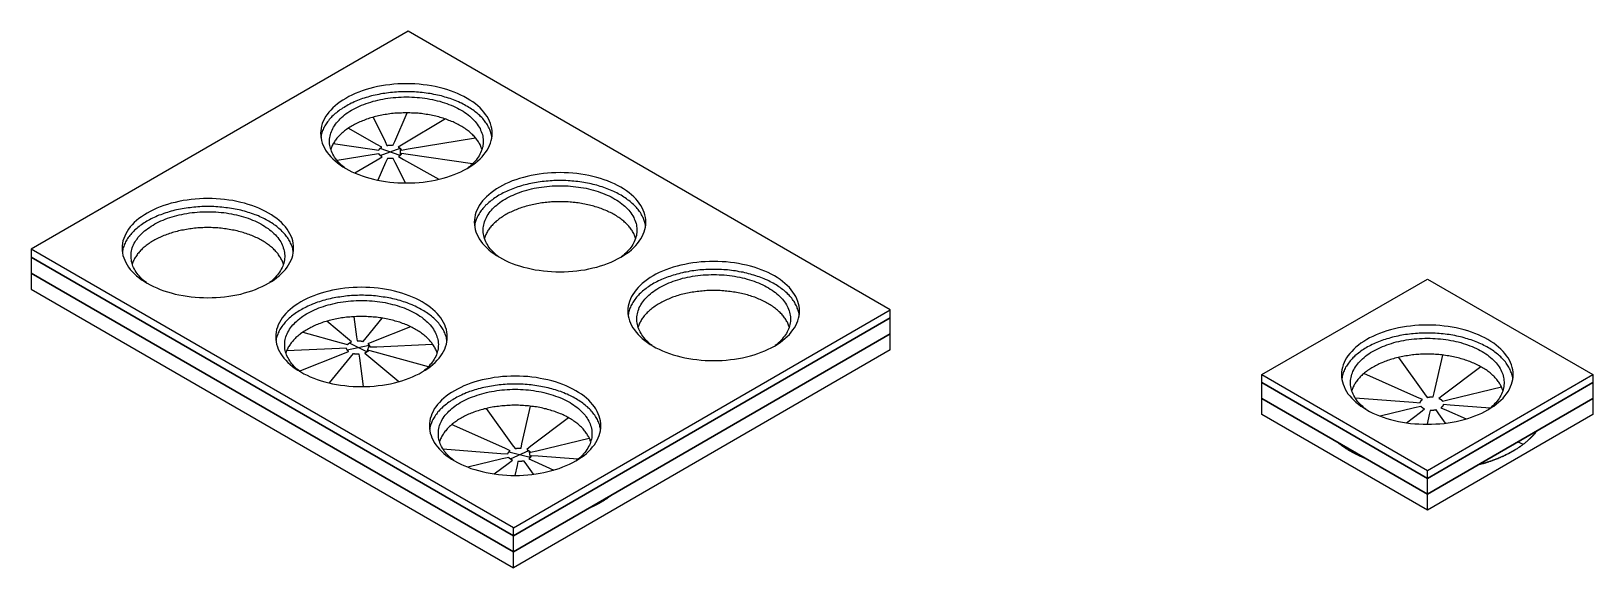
# Model space of a CAD drawing. Extents: x 1 to 11, y 0.5 to 3.9.
import ezdxf

# ---------------------------------------------------------------- set-up
doc = ezdxf.new("R2010")
doc.units = 0
doc.layers.get('0').update_dxf_attribs({"linetype": 'CONTINUOUS'})

msp = doc.modelspace()

# ---------------------------------------------------------------- linework, layer by layer
at = {"color": 0, "linetype": 'CONTINUOUS', "extrusion": (2e-16, 0.816497, 0.57735)}
for p, q in [((3.429, 3.89), (1.013, 2.496)), ((6.52, 2.106), (3.429, 3.89)), ((3.205, 3.34), (3.281, 3.185)), ((3.343, 3.185), (3.423, 3.368)), ((3.668, 3.329), (3.398, 3.168)), ((3.228, 3.166), (3.045, 3.269)), ((3.429, 3.137), (3.861, 3.208)), ((2.949, 3.171), (3.198, 3.135)), ((3.198, 3.135), (3.241, 3.129)), ((3.242, 3.106), (3.198, 3.099)), ((3.26, 3.148), (3.228, 3.166)), ((3.281, 3.185), (3.293, 3.16)), ((3.332, 3.16), (3.343, 3.185)), ((3.398, 3.168), (3.366, 3.149)), ((3.386, 3.13), (3.429, 3.137)), ((3.43, 3.101), (3.387, 3.108)), ((3.198, 3.099), (2.974, 3.063)), ((3.087, 2.983), (3.23, 3.068)), ((3.23, 3.068), (3.262, 3.087)), ((3.285, 3.051), (3.235, 2.937)), ((3.296, 3.076), (3.285, 3.051)), ((3.347, 3.051), (3.334, 3.076)), ((3.412, 2.919), (3.347, 3.051)), ((3.368, 3.088), (3.4, 3.07)), ((3.4, 3.07), (3.626, 2.943)), ((3.842, 3.041), (3.43, 3.101)), ((4.104, 0.711), (1.013, 2.496)), ((1.013, 2.496), (1.013, 2.445)), ((1.013, 2.445), (4.104, 0.66)), ((4.104, 0.66), (1.013, 2.445)), ((1.013, 2.445), (1.013, 2.342)), ((4.104, 0.558), (1.013, 2.342)), ((1.013, 2.342), (1.013, 2.24)), ((1.013, 2.342), (4.104, 0.558)), ((1.013, 2.24), (4.104, 0.456)), ((4.104, 0.711), (6.52, 2.106)), ((6.52, 2.055), (6.52, 2.106)), ((3.041, 1.923), (2.908, 2.034)), ((3.081, 2.063), (3.099, 1.935)), ((3.16, 1.928), (3.263, 2.054)), ((6.52, 2.055), (4.104, 0.66)), ((4.104, 0.66), (6.52, 2.055)), ((6.52, 1.953), (6.52, 2.055)), ((2.753, 1.963), (3, 1.895)), ((3.066, 1.901), (3.041, 1.923)), ((3.099, 1.935), (3.103, 1.909)), ((3.141, 1.905), (3.16, 1.928)), ((3.208, 1.905), (3.171, 1.89)), ((3.444, 1.999), (3.208, 1.905)), ((4.104, 0.558), (6.52, 1.953)), ((6.52, 1.953), (4.104, 0.558)), ((6.52, 1.851), (6.52, 1.953)), ((2.989, 1.86), (2.65, 1.844)), ((2.731, 1.715), (3.01, 1.826)), ((3.057, 1.803), (2.923, 1.639)), ((3.034, 1.862), (2.989, 1.86)), ((3, 1.895), (3.041, 1.884)), ((3.01, 1.826), (3.047, 1.841)), ((3.077, 1.827), (3.057, 1.803)), ((3.119, 1.797), (3.115, 1.823)), ((3.151, 1.83), (3.177, 1.809)), ((3.217, 1.836), (3.177, 1.847)), ((3.177, 1.809), (3.37, 1.648)), ((3.184, 1.869), (3.228, 1.871)), ((3.559, 1.743), (3.217, 1.836)), ((3.228, 1.871), (3.586, 1.888)), ((6.52, 1.851), (4.104, 0.456)), ((3.144, 1.616), (3.119, 1.797)), ((3.93, 1.475), (4.097, 1.243)), ((4.159, 1.248), (4.214, 1.49)), ((4.458, 1.416), (4.216, 1.234)), ((4.048, 1.221), (3.708, 1.372)), ((3.652, 1.216), (4.024, 1.188)), ((4.084, 1.205), (4.048, 1.221)), ((4.097, 1.243), (4.115, 1.219)), ((4.153, 1.222), (4.159, 1.248)), ((4.216, 1.234), (4.189, 1.213)), ((4.213, 1.195), (4.254, 1.205)), ((4.254, 1.205), (4.59, 1.286)), ((4.032, 1.152), (3.812, 1.1)), ((3.981, 1.057), (4.07, 1.124)), ((4.024, 1.188), (4.069, 1.184)), ((4.074, 1.162), (4.032, 1.152)), ((4.07, 1.124), (4.098, 1.144)), ((4.128, 1.11), (4.113, 1.047)), ((4.133, 1.136), (4.128, 1.11)), ((4.189, 1.115), (4.172, 1.139)), ((4.233, 1.054), (4.189, 1.115)), ((4.203, 1.152), (4.238, 1.137)), ((4.262, 1.17), (4.218, 1.173)), ((4.238, 1.137), (4.364, 1.081)), ((4.518, 1.15), (4.262, 1.17)), ((4.104, 0.66), (4.104, 0.711)), ((4.104, 0.558), (4.104, 0.66)), ((4.104, 0.456), (4.104, 0.558))]:
    msp.add_line(p, q, dxfattribs=at)
for p, q in [((3.379, 3.096), (3.249, 3.14)), ((3.25, 3.095), (3.378, 3.141)), ((3.378, 3.141), (3.379, 3.096)), ((3.039, 1.851), (3.179, 1.881)), ((3.165, 1.837), (3.053, 1.894)), ((3.179, 1.881), (3.165, 1.837)), ((4.085, 1.152), (4.202, 1.206)), ((4.202, 1.206), (4.212, 1.162)), ((4.212, 1.162), (4.074, 1.196))]:
    msp.add_line(p, q)
at = {"color": 0, "linetype": 'CONTINUOUS', "extrusion": (1e-16, 0.816497, 0.57735)}
for p, q in [((8.902, 1.692), (9.963, 2.304)), ((9.963, 2.304), (11.023, 1.692)), ((9.778, 1.802), (9.945, 1.57)), ((10.007, 1.575), (10.062, 1.817)), ((10.305, 1.743), (10.064, 1.561)), ((8.902, 1.692), (9.963, 1.079)), ((8.902, 1.641), (8.902, 1.692)), ((8.902, 1.641), (9.963, 1.028)), ((8.902, 1.539), (8.902, 1.641)), ((9.963, 1.028), (8.902, 1.641)), ((9.896, 1.548), (9.556, 1.699)), ((9.963, 1.079), (11.023, 1.692)), ((9.963, 1.028), (11.023, 1.641)), ((11.023, 1.641), (9.963, 1.028)), ((10.102, 1.533), (10.438, 1.613)), ((11.023, 1.692), (11.023, 1.641)), ((11.023, 1.641), (11.023, 1.539)), ((9.963, 0.926), (8.902, 1.539)), ((8.902, 1.539), (9.963, 0.926)), ((8.902, 1.437), (8.902, 1.539)), ((9.5, 1.543), (9.872, 1.515)), ((9.872, 1.515), (9.917, 1.512)), ((9.931, 1.532), (9.896, 1.548)), ((9.945, 1.57), (9.962, 1.546)), ((11.023, 1.539), (9.963, 0.926)), ((9.963, 0.926), (11.023, 1.539)), ((10.001, 1.549), (10.007, 1.575)), ((10.064, 1.561), (10.037, 1.54)), ((10.06, 1.523), (10.102, 1.533)), ((11.023, 1.539), (11.023, 1.437)), ((9.963, 0.824), (8.902, 1.437)), ((9.88, 1.479), (9.66, 1.427)), ((9.829, 1.384), (9.918, 1.451)), ((9.922, 1.489), (9.88, 1.479)), ((9.918, 1.451), (9.945, 1.472)), ((9.975, 1.437), (9.961, 1.374)), ((11.023, 1.437), (9.963, 0.824)), ((9.981, 1.463), (9.975, 1.437)), ((10.037, 1.442), (10.02, 1.466)), ((10.08, 1.382), (10.037, 1.442)), ((10.05, 1.48), (10.086, 1.464)), ((10.11, 1.497), (10.065, 1.5)), ((10.086, 1.464), (10.211, 1.409)), ((10.366, 1.478), (10.11, 1.497)), ((10.543, 1.262), (10.577, 1.246)), ((10.577, 1.246), (10.577, 1.246)), ((9.541, 1.167), (9.543, 1.169)), ((9.541, 1.167), (9.541, 1.167)), ((9.963, 1.028), (9.963, 1.079)), ((9.963, 0.926), (9.963, 1.028)), ((9.963, 0.824), (9.963, 0.926))]:
    msp.add_line(p, q, dxfattribs=at)
at = {"color": 0, "linetype": 'CONTINUOUS'}
for points in [[(3.807, 3.012, 0), (3.825, 3.023, 0), (3.843, 3.035, 0), (3.86, 3.048, 0), (3.875, 3.06, 0), (3.89, 3.073, 0), (3.903, 3.087, 0), (3.915, 3.101, 0), (3.926, 3.115, 0), (3.936, 3.13, 0), (3.944, 3.144, 0), (3.951, 3.16, 0), (3.957, 3.175, 0), (3.962, 3.19, 0), (3.965, 3.206, 0), (3.967, 3.221, 0), (3.968, 3.237, 0), (3.967, 3.252, 0), (3.965, 3.268, 0), (3.962, 3.283, 0), (3.957, 3.299, 0), (3.951, 3.314, 0), (3.944, 3.329, 0), (3.936, 3.344, 0), (3.926, 3.358, 0), (3.915, 3.372, 0), (3.903, 3.386, 0), (3.89, 3.4, 0), (3.875, 3.413, 0), (3.86, 3.426, 0), (3.843, 3.438, 0), (3.825, 3.45, 0), (3.807, 3.461, 0), (3.787, 3.472, 0), (3.767, 3.482, 0), (3.746, 3.492, 0), (3.724, 3.501, 0), (3.701, 3.509, 0), (3.677, 3.517, 0), (3.653, 3.524, 0), (3.628, 3.53, 0), (3.603, 3.536, 0), (3.578, 3.541, 0), (3.552, 3.545, 0), (3.525, 3.548, 0), (3.499, 3.551, 0), (3.472, 3.553, 0), (3.445, 3.554, 0), (3.418, 3.554, 0), (3.391, 3.554, 0), (3.364, 3.553, 0), (3.337, 3.551, 0), (3.311, 3.548, 0), (3.284, 3.545, 0), (3.258, 3.541, 0), (3.233, 3.536, 0), (3.207, 3.53, 0), (3.183, 3.524, 0), (3.159, 3.517, 0), (3.135, 3.509, 0), (3.112, 3.501, 0), (3.09, 3.492, 0), (3.069, 3.482, 0), (3.049, 3.472, 0), (3.029, 3.461, 0), (3.01, 3.45, 0), (2.993, 3.438, 0), (2.976, 3.426, 0), (2.961, 3.413, 0), (2.946, 3.4, 0), (2.933, 3.386, 0), (2.921, 3.372, 0), (2.91, 3.358, 0), (2.9, 3.344, 0), (2.892, 3.329, 0), (2.884, 3.314, 0), (2.879, 3.299, 0), (2.874, 3.283, 0), (2.871, 3.268, 0), (2.869, 3.252, 0), (2.868, 3.237, 0), (2.869, 3.221, 0), (2.871, 3.206, 0), (2.874, 3.19, 0), (2.879, 3.175, 0), (2.884, 3.16, 0), (2.892, 3.144, 0), (2.9, 3.13, 0), (2.91, 3.115, 0), (2.921, 3.101, 0), (2.933, 3.087, 0), (2.946, 3.073, 0), (2.961, 3.06, 0), (2.976, 3.048, 0), (2.993, 3.035, 0), (3.01, 3.023, 0), (3.029, 3.012, 0), (3.049, 3.001, 0), (3.069, 2.991, 0), (3.09, 2.982, 0), (3.112, 2.973, 0), (3.135, 2.964, 0), (3.159, 2.957, 0), (3.183, 2.95, 0), (3.207, 2.943, 0), (3.233, 2.938, 0), (3.258, 2.933, 0), (3.284, 2.929, 0), (3.311, 2.925, 0), (3.337, 2.923, 0), (3.364, 2.921, 0), (3.391, 2.92, 0), (3.418, 2.919, 0), (3.445, 2.92, 0), (3.472, 2.921, 0), (3.499, 2.923, 0), (3.525, 2.925, 0), (3.552, 2.929, 0), (3.578, 2.933, 0), (3.603, 2.938, 0), (3.628, 2.943, 0), (3.653, 2.95, 0), (3.677, 2.957, 0), (3.701, 2.964, 0), (3.724, 2.973, 0), (3.746, 2.982, 0), (3.767, 2.991, 0), (3.787, 3.001, 0), (3.807, 3.012, 0)], [(3.966, 3.211, 0), (3.965, 3.219, 0), (3.964, 3.226, 0), (3.962, 3.233, 0), (3.96, 3.24, 0), (3.957, 3.248, 0), (3.955, 3.255, 0), (3.952, 3.262, 0), (3.949, 3.269, 0), (3.945, 3.276, 0), (3.941, 3.284, 0), (3.937, 3.291, 0), (3.933, 3.297, 0), (3.928, 3.304, 0), (3.923, 3.311, 0), (3.918, 3.318, 0), (3.912, 3.325, 0), (3.907, 3.331, 0), (3.901, 3.338, 0), (3.894, 3.344, 0), (3.888, 3.351, 0), (3.881, 3.357, 0), (3.874, 3.363, 0), (3.867, 3.369, 0), (3.859, 3.375, 0), (3.852, 3.381, 0), (3.844, 3.387, 0), (3.835, 3.392, 0), (3.827, 3.398, 0), (3.818, 3.403, 0), (3.809, 3.409, 0), (3.8, 3.414, 0), (3.791, 3.419, 0), (3.781, 3.424, 0), (3.772, 3.429, 0), (3.762, 3.433, 0), (3.752, 3.438, 0), (3.741, 3.442, 0), (3.731, 3.447, 0), (3.72, 3.451, 0), (3.71, 3.455, 0), (3.699, 3.459, 0), (3.688, 3.462, 0), (3.676, 3.466, 0), (3.665, 3.469, 0), (3.653, 3.473, 0), (3.642, 3.476, 0), (3.63, 3.479, 0), (3.618, 3.481, 0), (3.606, 3.484, 0), (3.594, 3.486, 0), (3.582, 3.489, 0), (3.57, 3.491, 0), (3.557, 3.493, 0), (3.545, 3.495, 0), (3.532, 3.496, 0), (3.52, 3.498, 0), (3.507, 3.499, 0), (3.495, 3.5, 0), (3.482, 3.501, 0), (3.469, 3.502, 0), (3.456, 3.502, 0), (3.444, 3.503, 0), (3.431, 3.503, 0), (3.418, 3.503, 0), (3.405, 3.503, 0), (3.392, 3.503, 0), (3.38, 3.502, 0), (3.367, 3.502, 0), (3.354, 3.501, 0), (3.341, 3.5, 0), (3.329, 3.499, 0), (3.316, 3.498, 0), (3.304, 3.496, 0), (3.291, 3.495, 0), (3.279, 3.493, 0), (3.266, 3.491, 0), (3.254, 3.489, 0), (3.242, 3.486, 0), (3.23, 3.484, 0), (3.218, 3.481, 0), (3.206, 3.479, 0), (3.194, 3.476, 0), (3.182, 3.473, 0), (3.171, 3.469, 0), (3.16, 3.466, 0), (3.148, 3.462, 0), (3.137, 3.459, 0), (3.126, 3.455, 0), (3.116, 3.451, 0), (3.105, 3.447, 0), (3.094, 3.442, 0), (3.084, 3.438, 0), (3.074, 3.433, 0), (3.064, 3.429, 0), (3.055, 3.424, 0), (3.045, 3.419, 0), (3.036, 3.414, 0), (3.027, 3.409, 0), (3.018, 3.403, 0), (3.009, 3.398, 0), (3.001, 3.392, 0), (2.992, 3.387, 0), (2.984, 3.381, 0), (2.977, 3.375, 0), (2.969, 3.369, 0), (2.962, 3.363, 0), (2.955, 3.357, 0), (2.948, 3.351, 0), (2.941, 3.344, 0), (2.935, 3.338, 0), (2.929, 3.331, 0), (2.923, 3.325, 0), (2.918, 3.318, 0), (2.913, 3.311, 0), (2.908, 3.304, 0), (2.903, 3.297, 0), (2.899, 3.291, 0), (2.895, 3.284, 0), (2.891, 3.276, 0), (2.887, 3.269, 0), (2.884, 3.262, 0), (2.881, 3.255, 0), (2.879, 3.248, 0), (2.876, 3.24, 0), (2.874, 3.233, 0), (2.872, 3.226, 0), (2.871, 3.219, 0), (2.87, 3.211, 0)], [(3.023, 3.015, 0), (3.014, 3.023, 0), (3.004, 3.032, 0), (2.995, 3.04, 0), (2.987, 3.048, 0), (2.979, 3.057, 0), (2.971, 3.066, 0), (2.964, 3.075, 0), (2.958, 3.084, 0), (2.952, 3.093, 0), (2.947, 3.103, 0), (2.942, 3.112, 0), (2.938, 3.122, 0), (2.935, 3.131, 0), (2.932, 3.141, 0), (2.929, 3.151, 0), (2.927, 3.16, 0), (2.926, 3.17, 0), (2.926, 3.18, 0), (2.926, 3.19, 0), (2.926, 3.2, 0), (2.927, 3.21, 0), (2.929, 3.219, 0), (2.931, 3.229, 0), (2.934, 3.239, 0), (2.938, 3.248, 0), (2.942, 3.258, 0), (2.946, 3.267, 0), (2.951, 3.277, 0), (2.957, 3.286, 0), (2.963, 3.295, 0), (2.97, 3.304, 0), (2.978, 3.313, 0), (2.986, 3.322, 0), (2.994, 3.33, 0), (3.003, 3.339, 0), (3.012, 3.347, 0), (3.022, 3.355, 0), (3.032, 3.363, 0), (3.043, 3.37, 0), (3.055, 3.378, 0), (3.066, 3.385, 0), (3.078, 3.392, 0), (3.091, 3.398, 0), (3.104, 3.405, 0), (3.117, 3.411, 0), (3.131, 3.417, 0), (3.145, 3.422, 0), (3.159, 3.428, 0), (3.174, 3.433, 0), (3.189, 3.437, 0), (3.204, 3.442, 0), (3.219, 3.446, 0), (3.235, 3.45, 0), (3.251, 3.453, 0), (3.267, 3.456, 0), (3.283, 3.459, 0), (3.3, 3.462, 0), (3.317, 3.464, 0), (3.333, 3.466, 0), (3.35, 3.467, 0), (3.367, 3.468, 0), (3.384, 3.469, 0), (3.401, 3.47, 0), (3.418, 3.47, 0), (3.435, 3.47, 0), (3.452, 3.469, 0), (3.469, 3.468, 0), (3.486, 3.467, 0), (3.503, 3.466, 0), (3.519, 3.464, 0), (3.536, 3.462, 0), (3.552, 3.459, 0), (3.569, 3.456, 0), (3.585, 3.453, 0), (3.601, 3.45, 0), (3.616, 3.446, 0), (3.632, 3.442, 0), (3.647, 3.437, 0), (3.662, 3.433, 0), (3.677, 3.428, 0), (3.691, 3.422, 0), (3.705, 3.417, 0), (3.719, 3.411, 0), (3.732, 3.405, 0), (3.745, 3.398, 0), (3.757, 3.392, 0), (3.77, 3.385, 0), (3.781, 3.378, 0), (3.793, 3.37, 0), (3.803, 3.363, 0), (3.814, 3.355, 0), (3.824, 3.347, 0), (3.833, 3.339, 0), (3.842, 3.33, 0), (3.85, 3.322, 0), (3.858, 3.313, 0), (3.866, 3.304, 0), (3.872, 3.295, 0), (3.879, 3.286, 0), (3.884, 3.277, 0), (3.89, 3.267, 0), (3.894, 3.258, 0), (3.898, 3.248, 0), (3.902, 3.239, 0), (3.905, 3.229, 0), (3.907, 3.219, 0), (3.909, 3.21, 0), (3.91, 3.2, 0), (3.91, 3.19, 0), (3.91, 3.18, 0), (3.91, 3.17, 0), (3.909, 3.16, 0), (3.907, 3.151, 0), (3.904, 3.141, 0), (3.901, 3.131, 0), (3.898, 3.122, 0), (3.894, 3.112, 0), (3.889, 3.103, 0), (3.884, 3.093, 0), (3.878, 3.084, 0), (3.872, 3.075, 0), (3.865, 3.066, 0), (3.857, 3.057, 0), (3.849, 3.048, 0), (3.841, 3.04, 0), (3.832, 3.032, 0), (3.822, 3.023, 0), (3.812, 3.015, 0)], [(3.902, 3.135, 0), (3.9, 3.141, 0), (3.898, 3.147, 0), (3.896, 3.153, 0), (3.893, 3.159, 0), (3.89, 3.165, 0), (3.887, 3.171, 0), (3.883, 3.176, 0), (3.88, 3.182, 0), (3.876, 3.188, 0), (3.872, 3.194, 0), (3.868, 3.199, 0), (3.863, 3.205, 0), (3.859, 3.211, 0), (3.854, 3.216, 0), (3.849, 3.221, 0), (3.843, 3.227, 0), (3.838, 3.232, 0), (3.832, 3.237, 0), (3.826, 3.243, 0), (3.82, 3.248, 0), (3.814, 3.253, 0), (3.808, 3.258, 0), (3.801, 3.262, 0), (3.794, 3.267, 0), (3.787, 3.272, 0), (3.78, 3.276, 0), (3.773, 3.281, 0), (3.765, 3.285, 0), (3.757, 3.29, 0), (3.75, 3.294, 0), (3.742, 3.298, 0), (3.733, 3.302, 0), (3.725, 3.306, 0), (3.717, 3.31, 0), (3.708, 3.313, 0), (3.699, 3.317, 0), (3.691, 3.32, 0), (3.682, 3.324, 0), (3.672, 3.327, 0), (3.663, 3.33, 0), (3.654, 3.333, 0), (3.644, 3.336, 0), (3.635, 3.339, 0), (3.625, 3.342, 0), (3.616, 3.344, 0), (3.606, 3.346, 0), (3.596, 3.349, 0), (3.586, 3.351, 0), (3.576, 3.353, 0), (3.565, 3.355, 0), (3.555, 3.357, 0), (3.545, 3.358, 0), (3.535, 3.36, 0), (3.524, 3.361, 0), (3.514, 3.363, 0), (3.503, 3.364, 0), (3.493, 3.365, 0), (3.482, 3.366, 0), (3.471, 3.366, 0), (3.461, 3.367, 0), (3.45, 3.367, 0), (3.439, 3.368, 0), (3.429, 3.368, 0), (3.418, 3.368, 0), (3.407, 3.368, 0), (3.397, 3.368, 0), (3.386, 3.367, 0), (3.375, 3.367, 0), (3.365, 3.366, 0), (3.354, 3.366, 0), (3.343, 3.365, 0), (3.333, 3.364, 0), (3.322, 3.363, 0), (3.312, 3.361, 0), (3.301, 3.36, 0), (3.291, 3.358, 0), (3.281, 3.357, 0), (3.27, 3.355, 0), (3.26, 3.353, 0), (3.25, 3.351, 0), (3.24, 3.349, 0), (3.23, 3.346, 0), (3.22, 3.344, 0), (3.211, 3.342, 0), (3.201, 3.339, 0), (3.191, 3.336, 0), (3.182, 3.333, 0), (3.173, 3.33, 0), (3.163, 3.327, 0), (3.154, 3.324, 0), (3.145, 3.32, 0), (3.137, 3.317, 0), (3.128, 3.313, 0), (3.119, 3.31, 0), (3.111, 3.306, 0), (3.103, 3.302, 0), (3.094, 3.298, 0), (3.086, 3.294, 0), (3.079, 3.29, 0), (3.071, 3.285, 0), (3.063, 3.281, 0), (3.056, 3.276, 0), (3.049, 3.272, 0), (3.042, 3.267, 0), (3.035, 3.262, 0), (3.028, 3.258, 0), (3.022, 3.253, 0), (3.016, 3.248, 0), (3.01, 3.243, 0), (3.004, 3.237, 0), (2.998, 3.232, 0), (2.993, 3.227, 0), (2.987, 3.221, 0), (2.982, 3.216, 0), (2.977, 3.211, 0), (2.973, 3.205, 0), (2.968, 3.199, 0), (2.964, 3.194, 0), (2.96, 3.188, 0), (2.956, 3.182, 0), (2.952, 3.176, 0), (2.949, 3.171, 0), (2.946, 3.165, 0), (2.943, 3.159, 0), (2.94, 3.153, 0), (2.938, 3.147, 0), (2.935, 3.141, 0), (2.933, 3.135, 0)], [(3.241, 3.129, 0), (3.241, 3.129, 0), (3.241, 3.129, 0), (3.241, 3.129, 0), (3.241, 3.129, 0), (3.242, 3.13, 0), (3.242, 3.13, 0), (3.242, 3.13, 0), (3.242, 3.13, 0), (3.242, 3.13, 0), (3.242, 3.13, 0), (3.242, 3.131, 0), (3.242, 3.131, 0), (3.242, 3.131, 0), (3.242, 3.131, 0), (3.242, 3.131, 0), (3.243, 3.131, 0), (3.243, 3.132, 0), (3.243, 3.132, 0), (3.243, 3.132, 0), (3.243, 3.132, 0), (3.243, 3.132, 0), (3.243, 3.132, 0), (3.243, 3.133, 0), (3.243, 3.133, 0), (3.243, 3.133, 0), (3.244, 3.133, 0), (3.244, 3.133, 0), (3.244, 3.133, 0), (3.244, 3.134, 0), (3.244, 3.134, 0), (3.244, 3.134, 0), (3.244, 3.134, 0), (3.244, 3.134, 0), (3.244, 3.134, 0), (3.245, 3.135, 0), (3.245, 3.135, 0), (3.245, 3.135, 0), (3.245, 3.135, 0), (3.245, 3.135, 0), (3.245, 3.135, 0), (3.245, 3.136, 0), (3.245, 3.136, 0), (3.246, 3.136, 0), (3.246, 3.136, 0), (3.246, 3.136, 0), (3.246, 3.136, 0), (3.246, 3.137, 0), (3.246, 3.137, 0), (3.246, 3.137, 0), (3.246, 3.137, 0), (3.247, 3.137, 0), (3.247, 3.137, 0), (3.247, 3.138, 0), (3.247, 3.138, 0), (3.247, 3.138, 0), (3.247, 3.138, 0), (3.247, 3.138, 0), (3.248, 3.138, 0), (3.248, 3.138, 0), (3.248, 3.139, 0), (3.248, 3.139, 0), (3.248, 3.139, 0), (3.248, 3.139, 0), (3.248, 3.139, 0), (3.249, 3.139, 0), (3.249, 3.14, 0), (3.249, 3.14, 0), (3.249, 3.14, 0), (3.249, 3.14, 0), (3.249, 3.14, 0), (3.249, 3.14, 0), (3.25, 3.14, 0), (3.25, 3.141, 0), (3.25, 3.141, 0), (3.25, 3.141, 0), (3.25, 3.141, 0), (3.25, 3.141, 0), (3.251, 3.141, 0), (3.251, 3.142, 0), (3.251, 3.142, 0), (3.251, 3.142, 0), (3.251, 3.142, 0), (3.251, 3.142, 0), (3.252, 3.142, 0), (3.252, 3.142, 0), (3.252, 3.143, 0), (3.252, 3.143, 0), (3.252, 3.143, 0), (3.252, 3.143, 0), (3.253, 3.143, 0), (3.253, 3.143, 0), (3.253, 3.143, 0), (3.253, 3.144, 0), (3.253, 3.144, 0), (3.254, 3.144, 0), (3.254, 3.144, 0), (3.254, 3.144, 0), (3.254, 3.144, 0), (3.254, 3.144, 0), (3.254, 3.145, 0), (3.255, 3.145, 0), (3.255, 3.145, 0), (3.255, 3.145, 0), (3.255, 3.145, 0), (3.255, 3.145, 0), (3.256, 3.145, 0), (3.256, 3.146, 0), (3.256, 3.146, 0), (3.256, 3.146, 0), (3.256, 3.146, 0), (3.257, 3.146, 0), (3.257, 3.146, 0), (3.257, 3.146, 0), (3.257, 3.146, 0), (3.257, 3.147, 0), (3.258, 3.147, 0), (3.258, 3.147, 0), (3.258, 3.147, 0), (3.258, 3.147, 0), (3.258, 3.147, 0), (3.259, 3.147, 0), (3.259, 3.148, 0), (3.259, 3.148, 0), (3.259, 3.148, 0), (3.259, 3.148, 0), (3.26, 3.148, 0), (3.26, 3.148, 0), (3.26, 3.148, 0)], [(3.262, 3.087, 0), (3.261, 3.087, 0), (3.261, 3.087, 0), (3.261, 3.087, 0), (3.261, 3.088, 0), (3.261, 3.088, 0), (3.26, 3.088, 0), (3.26, 3.088, 0), (3.26, 3.088, 0), (3.26, 3.088, 0), (3.259, 3.088, 0), (3.259, 3.088, 0), (3.259, 3.089, 0), (3.259, 3.089, 0), (3.259, 3.089, 0), (3.258, 3.089, 0), (3.258, 3.089, 0), (3.258, 3.089, 0), (3.258, 3.089, 0), (3.258, 3.09, 0), (3.257, 3.09, 0), (3.257, 3.09, 0), (3.257, 3.09, 0), (3.257, 3.09, 0), (3.257, 3.09, 0), (3.256, 3.09, 0), (3.256, 3.09, 0), (3.256, 3.091, 0), (3.256, 3.091, 0), (3.256, 3.091, 0), (3.255, 3.091, 0), (3.255, 3.091, 0), (3.255, 3.091, 0), (3.255, 3.091, 0), (3.255, 3.092, 0), (3.255, 3.092, 0), (3.254, 3.092, 0), (3.254, 3.092, 0), (3.254, 3.092, 0), (3.254, 3.092, 0), (3.254, 3.092, 0), (3.253, 3.093, 0), (3.253, 3.093, 0), (3.253, 3.093, 0), (3.253, 3.093, 0), (3.253, 3.093, 0), (3.252, 3.093, 0), (3.252, 3.093, 0), (3.252, 3.094, 0), (3.252, 3.094, 0), (3.252, 3.094, 0), (3.252, 3.094, 0), (3.251, 3.094, 0), (3.251, 3.094, 0), (3.251, 3.094, 0), (3.251, 3.095, 0), (3.251, 3.095, 0), (3.251, 3.095, 0), (3.25, 3.095, 0), (3.25, 3.095, 0), (3.25, 3.095, 0), (3.25, 3.095, 0), (3.25, 3.096, 0), (3.25, 3.096, 0), (3.249, 3.096, 0), (3.249, 3.096, 0), (3.249, 3.096, 0), (3.249, 3.096, 0), (3.249, 3.097, 0), (3.249, 3.097, 0), (3.249, 3.097, 0), (3.248, 3.097, 0), (3.248, 3.097, 0), (3.248, 3.097, 0), (3.248, 3.098, 0), (3.248, 3.098, 0), (3.248, 3.098, 0), (3.248, 3.098, 0), (3.247, 3.098, 0), (3.247, 3.098, 0), (3.247, 3.098, 0), (3.247, 3.099, 0), (3.247, 3.099, 0), (3.247, 3.099, 0), (3.247, 3.099, 0), (3.246, 3.099, 0), (3.246, 3.099, 0), (3.246, 3.1, 0), (3.246, 3.1, 0), (3.246, 3.1, 0), (3.246, 3.1, 0), (3.246, 3.1, 0), (3.246, 3.1, 0), (3.245, 3.101, 0), (3.245, 3.101, 0), (3.245, 3.101, 0), (3.245, 3.101, 0), (3.245, 3.101, 0), (3.245, 3.101, 0), (3.245, 3.101, 0), (3.245, 3.102, 0), (3.244, 3.102, 0), (3.244, 3.102, 0), (3.244, 3.102, 0), (3.244, 3.102, 0), (3.244, 3.102, 0), (3.244, 3.103, 0), (3.244, 3.103, 0), (3.244, 3.103, 0), (3.244, 3.103, 0), (3.243, 3.103, 0), (3.243, 3.103, 0), (3.243, 3.104, 0), (3.243, 3.104, 0), (3.243, 3.104, 0), (3.243, 3.104, 0), (3.243, 3.104, 0), (3.243, 3.104, 0), (3.243, 3.105, 0), (3.243, 3.105, 0), (3.242, 3.105, 0), (3.242, 3.105, 0), (3.242, 3.105, 0), (3.242, 3.105, 0), (3.242, 3.106, 0), (3.242, 3.106, 0), (3.242, 3.106, 0), (3.242, 3.106, 0), (3.242, 3.106, 0)], [(3.293, 3.16, 0), (3.294, 3.16, 0), (3.294, 3.16, 0), (3.294, 3.16, 0), (3.295, 3.16, 0), (3.295, 3.16, 0), (3.295, 3.16, 0), (3.296, 3.16, 0), (3.296, 3.16, 0), (3.296, 3.16, 0), (3.296, 3.16, 0), (3.297, 3.16, 0), (3.297, 3.16, 0), (3.297, 3.16, 0), (3.298, 3.16, 0), (3.298, 3.16, 0), (3.298, 3.16, 0), (3.299, 3.161, 0), (3.299, 3.161, 0), (3.299, 3.161, 0), (3.299, 3.161, 0), (3.3, 3.161, 0), (3.3, 3.161, 0), (3.3, 3.161, 0), (3.301, 3.161, 0), (3.301, 3.161, 0), (3.301, 3.161, 0), (3.302, 3.161, 0), (3.302, 3.161, 0), (3.302, 3.161, 0), (3.302, 3.161, 0), (3.303, 3.161, 0), (3.303, 3.161, 0), (3.303, 3.161, 0), (3.304, 3.161, 0), (3.304, 3.161, 0), (3.304, 3.161, 0), (3.305, 3.161, 0), (3.305, 3.161, 0), (3.305, 3.161, 0), (3.305, 3.161, 0), (3.306, 3.161, 0), (3.306, 3.161, 0), (3.306, 3.161, 0), (3.307, 3.161, 0), (3.307, 3.161, 0), (3.307, 3.161, 0), (3.308, 3.161, 0), (3.308, 3.161, 0), (3.308, 3.161, 0), (3.309, 3.161, 0), (3.309, 3.161, 0), (3.309, 3.161, 0), (3.309, 3.161, 0), (3.31, 3.161, 0), (3.31, 3.161, 0), (3.31, 3.161, 0), (3.311, 3.161, 0), (3.311, 3.161, 0), (3.311, 3.161, 0), (3.312, 3.161, 0), (3.312, 3.161, 0), (3.312, 3.161, 0), (3.312, 3.161, 0), (3.313, 3.161, 0), (3.313, 3.161, 0), (3.313, 3.161, 0), (3.314, 3.161, 0), (3.314, 3.161, 0), (3.314, 3.161, 0), (3.315, 3.161, 0), (3.315, 3.161, 0), (3.315, 3.161, 0), (3.316, 3.161, 0), (3.316, 3.161, 0), (3.316, 3.161, 0), (3.316, 3.161, 0), (3.317, 3.161, 0), (3.317, 3.161, 0), (3.317, 3.161, 0), (3.318, 3.161, 0), (3.318, 3.161, 0), (3.318, 3.161, 0), (3.319, 3.161, 0), (3.319, 3.161, 0), (3.319, 3.161, 0), (3.32, 3.161, 0), (3.32, 3.161, 0), (3.32, 3.161, 0), (3.32, 3.161, 0), (3.321, 3.161, 0), (3.321, 3.161, 0), (3.321, 3.161, 0), (3.322, 3.161, 0), (3.322, 3.161, 0), (3.322, 3.161, 0), (3.323, 3.161, 0), (3.323, 3.161, 0), (3.323, 3.161, 0), (3.324, 3.161, 0), (3.324, 3.161, 0), (3.324, 3.161, 0), (3.324, 3.161, 0), (3.325, 3.161, 0), (3.325, 3.161, 0), (3.325, 3.161, 0), (3.326, 3.161, 0), (3.326, 3.161, 0), (3.326, 3.161, 0), (3.327, 3.161, 0), (3.327, 3.161, 0), (3.327, 3.161, 0), (3.327, 3.161, 0), (3.328, 3.161, 0), (3.328, 3.161, 0), (3.328, 3.161, 0), (3.329, 3.161, 0), (3.329, 3.161, 0), (3.329, 3.161, 0), (3.33, 3.16, 0), (3.33, 3.16, 0), (3.33, 3.16, 0), (3.33, 3.16, 0), (3.331, 3.16, 0), (3.331, 3.16, 0), (3.331, 3.16, 0), (3.332, 3.16, 0), (3.332, 3.16, 0), (3.332, 3.16, 0)], [(3.366, 3.149, 0), (3.366, 3.149, 0), (3.367, 3.149, 0), (3.367, 3.149, 0), (3.367, 3.149, 0), (3.367, 3.149, 0), (3.367, 3.148, 0), (3.368, 3.148, 0), (3.368, 3.148, 0), (3.368, 3.148, 0), (3.368, 3.148, 0), (3.369, 3.148, 0), (3.369, 3.148, 0), (3.369, 3.148, 0), (3.369, 3.147, 0), (3.369, 3.147, 0), (3.37, 3.147, 0), (3.37, 3.147, 0), (3.37, 3.147, 0), (3.37, 3.147, 0), (3.37, 3.147, 0), (3.371, 3.147, 0), (3.371, 3.146, 0), (3.371, 3.146, 0), (3.371, 3.146, 0), (3.371, 3.146, 0), (3.372, 3.146, 0), (3.372, 3.146, 0), (3.372, 3.146, 0), (3.372, 3.145, 0), (3.372, 3.145, 0), (3.373, 3.145, 0), (3.373, 3.145, 0), (3.373, 3.145, 0), (3.373, 3.145, 0), (3.373, 3.145, 0), (3.373, 3.144, 0), (3.374, 3.144, 0), (3.374, 3.144, 0), (3.374, 3.144, 0), (3.374, 3.144, 0), (3.374, 3.144, 0), (3.375, 3.144, 0), (3.375, 3.143, 0), (3.375, 3.143, 0), (3.375, 3.143, 0), (3.375, 3.143, 0), (3.375, 3.143, 0), (3.376, 3.143, 0), (3.376, 3.143, 0), (3.376, 3.142, 0), (3.376, 3.142, 0), (3.376, 3.142, 0), (3.377, 3.142, 0), (3.377, 3.142, 0), (3.377, 3.142, 0), (3.377, 3.142, 0), (3.377, 3.141, 0), (3.377, 3.141, 0), (3.377, 3.141, 0), (3.378, 3.141, 0), (3.378, 3.141, 0), (3.378, 3.141, 0), (3.378, 3.14, 0), (3.378, 3.14, 0), (3.378, 3.14, 0), (3.379, 3.14, 0), (3.379, 3.14, 0), (3.379, 3.14, 0), (3.379, 3.14, 0), (3.379, 3.139, 0), (3.379, 3.139, 0), (3.38, 3.139, 0), (3.38, 3.139, 0), (3.38, 3.139, 0), (3.38, 3.139, 0), (3.38, 3.138, 0), (3.38, 3.138, 0), (3.38, 3.138, 0), (3.381, 3.138, 0), (3.381, 3.138, 0), (3.381, 3.138, 0), (3.381, 3.138, 0), (3.381, 3.137, 0), (3.381, 3.137, 0), (3.381, 3.137, 0), (3.381, 3.137, 0), (3.382, 3.137, 0), (3.382, 3.137, 0), (3.382, 3.136, 0), (3.382, 3.136, 0), (3.382, 3.136, 0), (3.382, 3.136, 0), (3.382, 3.136, 0), (3.383, 3.136, 0), (3.383, 3.135, 0), (3.383, 3.135, 0), (3.383, 3.135, 0), (3.383, 3.135, 0), (3.383, 3.135, 0), (3.383, 3.135, 0), (3.383, 3.134, 0), (3.383, 3.134, 0), (3.384, 3.134, 0), (3.384, 3.134, 0), (3.384, 3.134, 0), (3.384, 3.134, 0), (3.384, 3.133, 0), (3.384, 3.133, 0), (3.384, 3.133, 0), (3.384, 3.133, 0), (3.384, 3.133, 0), (3.385, 3.133, 0), (3.385, 3.132, 0), (3.385, 3.132, 0), (3.385, 3.132, 0), (3.385, 3.132, 0), (3.385, 3.132, 0), (3.385, 3.132, 0), (3.385, 3.131, 0), (3.385, 3.131, 0), (3.385, 3.131, 0), (3.386, 3.131, 0), (3.386, 3.131, 0), (3.386, 3.131, 0), (3.386, 3.13, 0), (3.386, 3.13, 0), (3.386, 3.13, 0), (3.386, 3.13, 0)], [(3.387, 3.108, 0), (3.387, 3.107, 0), (3.386, 3.107, 0), (3.386, 3.107, 0), (3.386, 3.107, 0), (3.386, 3.107, 0), (3.386, 3.107, 0), (3.386, 3.106, 0), (3.386, 3.106, 0), (3.386, 3.106, 0), (3.386, 3.106, 0), (3.386, 3.106, 0), (3.386, 3.106, 0), (3.386, 3.105, 0), (3.385, 3.105, 0), (3.385, 3.105, 0), (3.385, 3.105, 0), (3.385, 3.105, 0), (3.385, 3.104, 0), (3.385, 3.104, 0), (3.385, 3.104, 0), (3.385, 3.104, 0), (3.385, 3.104, 0), (3.385, 3.104, 0), (3.384, 3.103, 0), (3.384, 3.103, 0), (3.384, 3.103, 0), (3.384, 3.103, 0), (3.384, 3.103, 0), (3.384, 3.103, 0), (3.384, 3.102, 0), (3.384, 3.102, 0), (3.384, 3.102, 0), (3.383, 3.102, 0), (3.383, 3.102, 0), (3.383, 3.102, 0), (3.383, 3.102, 0), (3.383, 3.101, 0), (3.383, 3.101, 0), (3.383, 3.101, 0), (3.383, 3.101, 0), (3.383, 3.101, 0), (3.382, 3.101, 0), (3.382, 3.1, 0), (3.382, 3.1, 0), (3.382, 3.1, 0), (3.382, 3.1, 0), (3.382, 3.1, 0), (3.382, 3.1, 0), (3.381, 3.099, 0), (3.381, 3.099, 0), (3.381, 3.099, 0), (3.381, 3.099, 0), (3.381, 3.099, 0), (3.381, 3.099, 0), (3.381, 3.098, 0), (3.381, 3.098, 0), (3.38, 3.098, 0), (3.38, 3.098, 0), (3.38, 3.098, 0), (3.38, 3.098, 0), (3.38, 3.098, 0), (3.38, 3.097, 0), (3.38, 3.097, 0), (3.379, 3.097, 0), (3.379, 3.097, 0), (3.379, 3.097, 0), (3.379, 3.097, 0), (3.379, 3.096, 0), (3.379, 3.096, 0), (3.378, 3.096, 0), (3.378, 3.096, 0), (3.378, 3.096, 0), (3.378, 3.096, 0), (3.378, 3.096, 0), (3.378, 3.095, 0), (3.378, 3.095, 0), (3.377, 3.095, 0), (3.377, 3.095, 0), (3.377, 3.095, 0), (3.377, 3.095, 0), (3.377, 3.094, 0), (3.377, 3.094, 0), (3.376, 3.094, 0), (3.376, 3.094, 0), (3.376, 3.094, 0), (3.376, 3.094, 0), (3.376, 3.094, 0), (3.375, 3.093, 0), (3.375, 3.093, 0), (3.375, 3.093, 0), (3.375, 3.093, 0), (3.375, 3.093, 0), (3.375, 3.093, 0), (3.374, 3.093, 0), (3.374, 3.092, 0), (3.374, 3.092, 0), (3.374, 3.092, 0), (3.374, 3.092, 0), (3.373, 3.092, 0), (3.373, 3.092, 0), (3.373, 3.092, 0), (3.373, 3.091, 0), (3.373, 3.091, 0), (3.373, 3.091, 0), (3.372, 3.091, 0), (3.372, 3.091, 0), (3.372, 3.091, 0), (3.372, 3.091, 0), (3.372, 3.09, 0), (3.371, 3.09, 0), (3.371, 3.09, 0), (3.371, 3.09, 0), (3.371, 3.09, 0), (3.371, 3.09, 0), (3.37, 3.09, 0), (3.37, 3.09, 0), (3.37, 3.089, 0), (3.37, 3.089, 0), (3.37, 3.089, 0), (3.369, 3.089, 0), (3.369, 3.089, 0), (3.369, 3.089, 0), (3.369, 3.089, 0), (3.369, 3.088, 0), (3.368, 3.088, 0), (3.368, 3.088, 0), (3.368, 3.088, 0), (3.368, 3.088, 0)], [(3.334, 3.076, 0), (3.334, 3.076, 0), (3.334, 3.076, 0), (3.333, 3.076, 0), (3.333, 3.076, 0), (3.333, 3.076, 0), (3.333, 3.076, 0), (3.332, 3.076, 0), (3.332, 3.076, 0), (3.332, 3.076, 0), (3.331, 3.076, 0), (3.331, 3.076, 0), (3.331, 3.076, 0), (3.33, 3.076, 0), (3.33, 3.076, 0), (3.33, 3.076, 0), (3.33, 3.076, 0), (3.329, 3.076, 0), (3.329, 3.076, 0), (3.329, 3.076, 0), (3.328, 3.076, 0), (3.328, 3.076, 0), (3.328, 3.076, 0), (3.327, 3.076, 0), (3.327, 3.076, 0), (3.327, 3.075, 0), (3.327, 3.075, 0), (3.326, 3.075, 0), (3.326, 3.075, 0), (3.326, 3.075, 0), (3.325, 3.075, 0), (3.325, 3.075, 0), (3.325, 3.075, 0), (3.324, 3.075, 0), (3.324, 3.075, 0), (3.324, 3.075, 0), (3.324, 3.075, 0), (3.323, 3.075, 0), (3.323, 3.075, 0), (3.323, 3.075, 0), (3.322, 3.075, 0), (3.322, 3.075, 0), (3.322, 3.075, 0), (3.321, 3.075, 0), (3.321, 3.075, 0), (3.321, 3.075, 0), (3.321, 3.075, 0), (3.32, 3.075, 0), (3.32, 3.075, 0), (3.32, 3.075, 0), (3.319, 3.075, 0), (3.319, 3.075, 0), (3.319, 3.075, 0), (3.318, 3.075, 0), (3.318, 3.075, 0), (3.318, 3.075, 0), (3.317, 3.075, 0), (3.317, 3.075, 0), (3.317, 3.075, 0), (3.317, 3.075, 0), (3.316, 3.075, 0), (3.316, 3.075, 0), (3.316, 3.075, 0), (3.315, 3.075, 0), (3.315, 3.075, 0), (3.315, 3.075, 0), (3.314, 3.075, 0), (3.314, 3.075, 0), (3.314, 3.075, 0), (3.313, 3.075, 0), (3.313, 3.075, 0), (3.313, 3.075, 0), (3.313, 3.075, 0), (3.312, 3.075, 0), (3.312, 3.075, 0), (3.312, 3.075, 0), (3.311, 3.075, 0), (3.311, 3.075, 0), (3.311, 3.075, 0), (3.31, 3.075, 0), (3.31, 3.075, 0), (3.31, 3.075, 0), (3.309, 3.075, 0), (3.309, 3.075, 0), (3.309, 3.075, 0), (3.309, 3.075, 0), (3.308, 3.075, 0), (3.308, 3.075, 0), (3.308, 3.075, 0), (3.307, 3.075, 0), (3.307, 3.075, 0), (3.307, 3.075, 0), (3.306, 3.075, 0), (3.306, 3.075, 0), (3.306, 3.075, 0), (3.305, 3.075, 0), (3.305, 3.075, 0), (3.305, 3.075, 0), (3.305, 3.075, 0), (3.304, 3.075, 0), (3.304, 3.075, 0), (3.304, 3.075, 0), (3.303, 3.075, 0), (3.303, 3.075, 0), (3.303, 3.075, 0), (3.302, 3.075, 0), (3.302, 3.075, 0), (3.302, 3.075, 0), (3.302, 3.075, 0), (3.301, 3.075, 0), (3.301, 3.075, 0), (3.301, 3.076, 0), (3.3, 3.076, 0), (3.3, 3.076, 0), (3.3, 3.076, 0), (3.299, 3.076, 0), (3.299, 3.076, 0), (3.299, 3.076, 0), (3.299, 3.076, 0), (3.298, 3.076, 0), (3.298, 3.076, 0), (3.298, 3.076, 0), (3.297, 3.076, 0), (3.297, 3.076, 0), (3.297, 3.076, 0), (3.296, 3.076, 0), (3.296, 3.076, 0), (3.296, 3.076, 0), (3.296, 3.076, 0)], [(4.792, 2.444, 0), (4.81, 2.455, 0), (4.828, 2.467, 0), (4.845, 2.479, 0), (4.86, 2.492, 0), (4.875, 2.505, 0), (4.888, 2.518, 0), (4.9, 2.532, 0), (4.911, 2.547, 0), (4.921, 2.561, 0), (4.929, 2.576, 0), (4.936, 2.591, 0), (4.942, 2.606, 0), (4.947, 2.621, 0), (4.95, 2.637, 0), (4.952, 2.652, 0), (4.953, 2.668, 0), (4.952, 2.684, 0), (4.95, 2.699, 0), (4.947, 2.715, 0), (4.942, 2.73, 0), (4.936, 2.745, 0), (4.929, 2.76, 0), (4.921, 2.775, 0), (4.911, 2.79, 0), (4.9, 2.804, 0), (4.888, 2.818, 0), (4.875, 2.831, 0), (4.86, 2.844, 0), (4.845, 2.857, 0), (4.828, 2.869, 0), (4.81, 2.881, 0), (4.792, 2.893, 0), (4.772, 2.903, 0), (4.752, 2.914, 0), (4.73, 2.923, 0), (4.708, 2.932, 0), (4.686, 2.94, 0), (4.662, 2.948, 0), (4.638, 2.955, 0), (4.613, 2.961, 0), (4.588, 2.967, 0), (4.563, 2.972, 0), (4.536, 2.976, 0), (4.51, 2.979, 0), (4.484, 2.982, 0), (4.457, 2.984, 0), (4.43, 2.985, 0), (4.403, 2.986, 0), (4.376, 2.985, 0), (4.349, 2.984, 0), (4.322, 2.982, 0), (4.296, 2.979, 0), (4.269, 2.976, 0), (4.243, 2.972, 0), (4.218, 2.967, 0), (4.192, 2.961, 0), (4.168, 2.955, 0), (4.144, 2.948, 0), (4.12, 2.94, 0), (4.097, 2.932, 0), (4.075, 2.923, 0), (4.054, 2.914, 0), (4.033, 2.903, 0), (4.014, 2.893, 0), (3.995, 2.881, 0), (3.978, 2.869, 0), (3.961, 2.857, 0), (3.946, 2.844, 0), (3.931, 2.831, 0), (3.918, 2.818, 0), (3.906, 2.804, 0), (3.895, 2.79, 0), (3.885, 2.775, 0), (3.877, 2.76, 0), (3.869, 2.745, 0), (3.863, 2.73, 0), (3.859, 2.715, 0), (3.856, 2.699, 0), (3.854, 2.684, 0), (3.853, 2.668, 0), (3.854, 2.652, 0), (3.856, 2.637, 0), (3.859, 2.621, 0), (3.863, 2.606, 0), (3.869, 2.591, 0), (3.877, 2.576, 0), (3.885, 2.561, 0), (3.895, 2.547, 0), (3.906, 2.532, 0), (3.918, 2.518, 0), (3.931, 2.505, 0), (3.946, 2.492, 0), (3.961, 2.479, 0), (3.978, 2.467, 0), (3.995, 2.455, 0), (4.014, 2.444, 0), (4.033, 2.433, 0), (4.054, 2.423, 0), (4.075, 2.413, 0), (4.097, 2.404, 0), (4.12, 2.396, 0), (4.144, 2.388, 0), (4.168, 2.381, 0), (4.192, 2.375, 0), (4.218, 2.369, 0), (4.243, 2.364, 0), (4.269, 2.36, 0), (4.296, 2.357, 0), (4.322, 2.354, 0), (4.349, 2.352, 0), (4.376, 2.351, 0), (4.403, 2.35, 0), (4.43, 2.351, 0), (4.457, 2.352, 0), (4.484, 2.354, 0), (4.51, 2.357, 0), (4.536, 2.36, 0), (4.563, 2.364, 0), (4.588, 2.369, 0), (4.613, 2.375, 0), (4.638, 2.381, 0), (4.662, 2.388, 0), (4.686, 2.396, 0), (4.708, 2.404, 0), (4.73, 2.413, 0), (4.752, 2.423, 0), (4.772, 2.433, 0), (4.792, 2.444, 0)], [(4.951, 2.643, 0), (4.95, 2.65, 0), (4.948, 2.657, 0), (4.947, 2.665, 0), (4.945, 2.672, 0), (4.942, 2.679, 0), (4.94, 2.686, 0), (4.937, 2.694, 0), (4.933, 2.701, 0), (4.93, 2.708, 0), (4.926, 2.715, 0), (4.922, 2.722, 0), (4.918, 2.729, 0), (4.913, 2.736, 0), (4.908, 2.743, 0), (4.903, 2.749, 0), (4.897, 2.756, 0), (4.892, 2.763, 0), (4.886, 2.769, 0), (4.879, 2.776, 0), (4.873, 2.782, 0), (4.866, 2.788, 0), (4.859, 2.794, 0), (4.852, 2.8, 0), (4.844, 2.806, 0), (4.836, 2.812, 0), (4.828, 2.818, 0), (4.82, 2.824, 0), (4.812, 2.829, 0), (4.803, 2.835, 0), (4.794, 2.84, 0), (4.785, 2.845, 0), (4.776, 2.85, 0), (4.766, 2.855, 0), (4.757, 2.86, 0), (4.747, 2.865, 0), (4.737, 2.869, 0), (4.726, 2.874, 0), (4.716, 2.878, 0), (4.705, 2.882, 0), (4.694, 2.886, 0), (4.684, 2.89, 0), (4.672, 2.894, 0), (4.661, 2.897, 0), (4.65, 2.901, 0), (4.638, 2.904, 0), (4.627, 2.907, 0), (4.615, 2.91, 0), (4.603, 2.913, 0), (4.591, 2.915, 0), (4.579, 2.918, 0), (4.567, 2.92, 0), (4.555, 2.922, 0), (4.542, 2.924, 0), (4.53, 2.926, 0), (4.517, 2.928, 0), (4.505, 2.929, 0), (4.492, 2.93, 0), (4.479, 2.931, 0), (4.467, 2.932, 0), (4.454, 2.933, 0), (4.441, 2.934, 0), (4.428, 2.934, 0), (4.416, 2.934, 0), (4.403, 2.935, 0), (4.39, 2.934, 0), (4.377, 2.934, 0), (4.364, 2.934, 0), (4.352, 2.933, 0), (4.339, 2.932, 0), (4.326, 2.931, 0), (4.314, 2.93, 0), (4.301, 2.929, 0), (4.288, 2.928, 0), (4.276, 2.926, 0), (4.263, 2.924, 0), (4.251, 2.922, 0), (4.239, 2.92, 0), (4.227, 2.918, 0), (4.215, 2.915, 0), (4.203, 2.913, 0), (4.191, 2.91, 0), (4.179, 2.907, 0), (4.167, 2.904, 0), (4.156, 2.901, 0), (4.144, 2.897, 0), (4.133, 2.894, 0), (4.122, 2.89, 0), (4.111, 2.886, 0), (4.1, 2.882, 0), (4.09, 2.878, 0), (4.079, 2.874, 0), (4.069, 2.869, 0), (4.059, 2.865, 0), (4.049, 2.86, 0), (4.039, 2.855, 0), (4.03, 2.85, 0), (4.021, 2.845, 0), (4.011, 2.84, 0), (4.003, 2.835, 0), (3.994, 2.829, 0), (3.985, 2.824, 0), (3.977, 2.818, 0), (3.969, 2.812, 0), (3.961, 2.806, 0), (3.954, 2.8, 0), (3.947, 2.794, 0), (3.94, 2.788, 0), (3.933, 2.782, 0), (3.926, 2.776, 0), (3.92, 2.769, 0), (3.914, 2.763, 0), (3.908, 2.756, 0), (3.903, 2.749, 0), (3.898, 2.743, 0), (3.893, 2.736, 0), (3.888, 2.729, 0), (3.884, 2.722, 0), (3.88, 2.715, 0), (3.876, 2.708, 0), (3.872, 2.701, 0), (3.869, 2.694, 0), (3.866, 2.686, 0), (3.863, 2.679, 0), (3.861, 2.672, 0), (3.859, 2.665, 0), (3.857, 2.657, 0), (3.856, 2.65, 0), (3.855, 2.643, 0)], [(2.534, 2.277, 0), (2.553, 2.289, 0), (2.57, 2.3, 0), (2.587, 2.313, 0), (2.602, 2.325, 0), (2.617, 2.339, 0), (2.63, 2.352, 0), (2.642, 2.366, 0), (2.653, 2.38, 0), (2.663, 2.395, 0), (2.671, 2.41, 0), (2.679, 2.425, 0), (2.685, 2.44, 0), (2.689, 2.455, 0), (2.693, 2.471, 0), (2.695, 2.486, 0), (2.695, 2.502, 0), (2.695, 2.517, 0), (2.693, 2.533, 0), (2.689, 2.548, 0), (2.685, 2.564, 0), (2.679, 2.579, 0), (2.671, 2.594, 0), (2.663, 2.609, 0), (2.653, 2.623, 0), (2.642, 2.638, 0), (2.63, 2.652, 0), (2.617, 2.665, 0), (2.602, 2.678, 0), (2.587, 2.691, 0), (2.57, 2.703, 0), (2.553, 2.715, 0), (2.534, 2.726, 0), (2.515, 2.737, 0), (2.494, 2.747, 0), (2.473, 2.757, 0), (2.451, 2.766, 0), (2.428, 2.774, 0), (2.404, 2.782, 0), (2.38, 2.789, 0), (2.356, 2.795, 0), (2.33, 2.801, 0), (2.305, 2.806, 0), (2.279, 2.81, 0), (2.252, 2.813, 0), (2.226, 2.816, 0), (2.199, 2.818, 0), (2.172, 2.819, 0), (2.145, 2.819, 0), (2.118, 2.819, 0), (2.091, 2.818, 0), (2.064, 2.816, 0), (2.038, 2.813, 0), (2.012, 2.81, 0), (1.986, 2.806, 0), (1.96, 2.801, 0), (1.935, 2.795, 0), (1.91, 2.789, 0), (1.886, 2.782, 0), (1.862, 2.774, 0), (1.84, 2.766, 0), (1.818, 2.757, 0), (1.796, 2.747, 0), (1.776, 2.737, 0), (1.756, 2.726, 0), (1.738, 2.715, 0), (1.72, 2.703, 0), (1.703, 2.691, 0), (1.688, 2.678, 0), (1.673, 2.665, 0), (1.66, 2.652, 0), (1.648, 2.638, 0), (1.637, 2.623, 0), (1.627, 2.609, 0), (1.619, 2.594, 0), (1.612, 2.579, 0), (1.606, 2.564, 0), (1.601, 2.548, 0), (1.598, 2.533, 0), (1.596, 2.517, 0), (1.595, 2.502, 0), (1.596, 2.486, 0), (1.598, 2.471, 0), (1.601, 2.455, 0), (1.606, 2.44, 0), (1.612, 2.425, 0), (1.619, 2.41, 0), (1.627, 2.395, 0), (1.637, 2.38, 0), (1.648, 2.366, 0), (1.66, 2.352, 0), (1.673, 2.339, 0), (1.688, 2.325, 0), (1.703, 2.313, 0), (1.72, 2.3, 0), (1.738, 2.289, 0), (1.756, 2.277, 0), (1.776, 2.267, 0), (1.796, 2.256, 0), (1.818, 2.247, 0), (1.84, 2.238, 0), (1.862, 2.229, 0), (1.886, 2.222, 0), (1.91, 2.215, 0), (1.935, 2.208, 0), (1.96, 2.203, 0), (1.986, 2.198, 0), (2.012, 2.194, 0), (2.038, 2.19, 0), (2.064, 2.188, 0), (2.091, 2.186, 0), (2.118, 2.185, 0), (2.145, 2.184, 0), (2.172, 2.185, 0), (2.199, 2.186, 0), (2.226, 2.188, 0), (2.252, 2.19, 0), (2.279, 2.194, 0), (2.305, 2.198, 0), (2.33, 2.203, 0), (2.356, 2.208, 0), (2.38, 2.215, 0), (2.404, 2.222, 0), (2.428, 2.229, 0), (2.451, 2.238, 0), (2.473, 2.247, 0), (2.494, 2.256, 0), (2.515, 2.267, 0), (2.534, 2.277, 0)], [(4.008, 2.447, 0), (3.998, 2.455, 0), (3.989, 2.463, 0), (3.98, 2.471, 0), (3.972, 2.48, 0), (3.964, 2.488, 0), (3.956, 2.497, 0), (3.949, 2.506, 0), (3.943, 2.515, 0), (3.937, 2.525, 0), (3.932, 2.534, 0), (3.927, 2.543, 0), (3.923, 2.553, 0), (3.919, 2.563, 0), (3.916, 2.572, 0), (3.914, 2.582, 0), (3.912, 2.592, 0), (3.911, 2.602, 0), (3.91, 2.611, 0), (3.91, 2.621, 0), (3.911, 2.631, 0), (3.912, 2.641, 0), (3.914, 2.651, 0), (3.916, 2.66, 0), (3.919, 2.67, 0), (3.922, 2.68, 0), (3.927, 2.689, 0), (3.931, 2.699, 0), (3.936, 2.708, 0), (3.942, 2.717, 0), (3.948, 2.727, 0), (3.955, 2.736, 0), (3.963, 2.744, 0), (3.97, 2.753, 0), (3.979, 2.762, 0), (3.988, 2.77, 0), (3.997, 2.778, 0), (4.007, 2.786, 0), (4.017, 2.794, 0), (4.028, 2.802, 0), (4.039, 2.809, 0), (4.051, 2.816, 0), (4.063, 2.823, 0), (4.076, 2.83, 0), (4.089, 2.836, 0), (4.102, 2.842, 0), (4.116, 2.848, 0), (4.13, 2.854, 0), (4.144, 2.859, 0), (4.159, 2.864, 0), (4.174, 2.869, 0), (4.189, 2.873, 0), (4.204, 2.877, 0), (4.22, 2.881, 0), (4.236, 2.885, 0), (4.252, 2.888, 0), (4.268, 2.891, 0), (4.285, 2.893, 0), (4.301, 2.895, 0), (4.318, 2.897, 0), (4.335, 2.899, 0), (4.352, 2.9, 0), (4.369, 2.901, 0), (4.386, 2.901, 0), (4.403, 2.901, 0), (4.42, 2.901, 0), (4.437, 2.901, 0), (4.454, 2.9, 0), (4.471, 2.899, 0), (4.488, 2.897, 0), (4.504, 2.895, 0), (4.521, 2.893, 0), (4.537, 2.891, 0), (4.554, 2.888, 0), (4.57, 2.885, 0), (4.586, 2.881, 0), (4.601, 2.877, 0), (4.617, 2.873, 0), (4.632, 2.869, 0), (4.647, 2.864, 0), (4.662, 2.859, 0), (4.676, 2.854, 0), (4.69, 2.848, 0), (4.704, 2.842, 0), (4.717, 2.836, 0), (4.73, 2.83, 0), (4.742, 2.823, 0), (4.755, 2.816, 0), (4.766, 2.809, 0), (4.777, 2.802, 0), (4.788, 2.794, 0), (4.799, 2.786, 0), (4.809, 2.778, 0), (4.818, 2.77, 0), (4.827, 2.762, 0), (4.835, 2.753, 0), (4.843, 2.744, 0), (4.851, 2.736, 0), (4.857, 2.727, 0), (4.864, 2.717, 0), (4.869, 2.708, 0), (4.875, 2.699, 0), (4.879, 2.689, 0), (4.883, 2.68, 0), (4.887, 2.67, 0), (4.89, 2.66, 0), (4.892, 2.651, 0), (4.894, 2.641, 0), (4.895, 2.631, 0), (4.895, 2.621, 0), (4.895, 2.611, 0), (4.895, 2.602, 0), (4.893, 2.592, 0), (4.892, 2.582, 0), (4.889, 2.572, 0), (4.886, 2.563, 0), (4.883, 2.553, 0), (4.879, 2.543, 0), (4.874, 2.534, 0), (4.869, 2.525, 0), (4.863, 2.515, 0), (4.856, 2.506, 0), (4.85, 2.497, 0), (4.842, 2.488, 0), (4.834, 2.48, 0), (4.826, 2.471, 0), (4.817, 2.463, 0), (4.807, 2.455, 0), (4.797, 2.447, 0)], [(2.693, 2.476, 0), (2.692, 2.484, 0), (2.691, 2.491, 0), (2.689, 2.498, 0), (2.687, 2.506, 0), (2.685, 2.513, 0), (2.682, 2.52, 0), (2.679, 2.527, 0), (2.676, 2.534, 0), (2.672, 2.542, 0), (2.668, 2.549, 0), (2.664, 2.556, 0), (2.66, 2.563, 0), (2.655, 2.57, 0), (2.65, 2.576, 0), (2.645, 2.583, 0), (2.64, 2.59, 0), (2.634, 2.596, 0), (2.628, 2.603, 0), (2.622, 2.609, 0), (2.615, 2.616, 0), (2.608, 2.622, 0), (2.601, 2.628, 0), (2.594, 2.634, 0), (2.587, 2.64, 0), (2.579, 2.646, 0), (2.571, 2.652, 0), (2.563, 2.658, 0), (2.554, 2.663, 0), (2.545, 2.669, 0), (2.537, 2.674, 0), (2.527, 2.679, 0), (2.518, 2.684, 0), (2.509, 2.689, 0), (2.499, 2.694, 0), (2.489, 2.699, 0), (2.479, 2.703, 0), (2.469, 2.708, 0), (2.458, 2.712, 0), (2.448, 2.716, 0), (2.437, 2.72, 0), (2.426, 2.724, 0), (2.415, 2.728, 0), (2.404, 2.731, 0), (2.392, 2.735, 0), (2.381, 2.738, 0), (2.369, 2.741, 0), (2.357, 2.744, 0), (2.345, 2.747, 0), (2.333, 2.749, 0), (2.321, 2.752, 0), (2.309, 2.754, 0), (2.297, 2.756, 0), (2.285, 2.758, 0), (2.272, 2.76, 0), (2.26, 2.761, 0), (2.247, 2.763, 0), (2.234, 2.764, 0), (2.222, 2.765, 0), (2.209, 2.766, 0), (2.196, 2.767, 0), (2.184, 2.768, 0), (2.171, 2.768, 0), (2.158, 2.768, 0), (2.145, 2.768, 0), (2.132, 2.768, 0), (2.12, 2.768, 0), (2.107, 2.768, 0), (2.094, 2.767, 0), (2.081, 2.766, 0), (2.069, 2.765, 0), (2.056, 2.764, 0), (2.043, 2.763, 0), (2.031, 2.761, 0), (2.018, 2.76, 0), (2.006, 2.758, 0), (1.993, 2.756, 0), (1.981, 2.754, 0), (1.969, 2.752, 0), (1.957, 2.749, 0), (1.945, 2.747, 0), (1.933, 2.744, 0), (1.921, 2.741, 0), (1.91, 2.738, 0), (1.898, 2.735, 0), (1.887, 2.731, 0), (1.876, 2.728, 0), (1.864, 2.724, 0), (1.854, 2.72, 0), (1.843, 2.716, 0), (1.832, 2.712, 0), (1.822, 2.708, 0), (1.811, 2.703, 0), (1.801, 2.699, 0), (1.791, 2.694, 0), (1.782, 2.689, 0), (1.772, 2.684, 0), (1.763, 2.679, 0), (1.754, 2.674, 0), (1.745, 2.669, 0), (1.736, 2.663, 0), (1.728, 2.658, 0), (1.72, 2.652, 0), (1.712, 2.646, 0), (1.704, 2.64, 0), (1.696, 2.634, 0), (1.689, 2.628, 0), (1.682, 2.622, 0), (1.675, 2.616, 0), (1.669, 2.609, 0), (1.662, 2.603, 0), (1.656, 2.596, 0), (1.651, 2.59, 0), (1.645, 2.583, 0), (1.64, 2.576, 0), (1.635, 2.57, 0), (1.63, 2.563, 0), (1.626, 2.556, 0), (1.622, 2.549, 0), (1.618, 2.542, 0), (1.615, 2.534, 0), (1.611, 2.527, 0), (1.608, 2.52, 0), (1.606, 2.513, 0), (1.603, 2.506, 0), (1.601, 2.498, 0), (1.6, 2.491, 0), (1.598, 2.484, 0), (1.597, 2.476, 0)], [(1.751, 2.281, 0), (1.741, 2.289, 0), (1.731, 2.297, 0), (1.722, 2.305, 0), (1.714, 2.314, 0), (1.706, 2.322, 0), (1.698, 2.331, 0), (1.692, 2.34, 0), (1.685, 2.349, 0), (1.679, 2.358, 0), (1.674, 2.368, 0), (1.669, 2.377, 0), (1.665, 2.387, 0), (1.662, 2.396, 0), (1.659, 2.406, 0), (1.656, 2.416, 0), (1.655, 2.426, 0), (1.653, 2.435, 0), (1.653, 2.445, 0), (1.653, 2.455, 0), (1.653, 2.465, 0), (1.654, 2.475, 0), (1.656, 2.484, 0), (1.658, 2.494, 0), (1.661, 2.504, 0), (1.665, 2.514, 0), (1.669, 2.523, 0), (1.673, 2.533, 0), (1.679, 2.542, 0), (1.684, 2.551, 0), (1.691, 2.56, 0), (1.697, 2.569, 0), (1.705, 2.578, 0), (1.713, 2.587, 0), (1.721, 2.595, 0), (1.73, 2.604, 0), (1.739, 2.612, 0), (1.749, 2.62, 0), (1.76, 2.628, 0), (1.771, 2.635, 0), (1.782, 2.643, 0), (1.794, 2.65, 0), (1.806, 2.657, 0), (1.818, 2.663, 0), (1.831, 2.67, 0), (1.844, 2.676, 0), (1.858, 2.682, 0), (1.872, 2.687, 0), (1.886, 2.693, 0), (1.901, 2.698, 0), (1.916, 2.702, 0), (1.931, 2.707, 0), (1.947, 2.711, 0), (1.962, 2.715, 0), (1.978, 2.718, 0), (1.994, 2.721, 0), (2.011, 2.724, 0), (2.027, 2.727, 0), (2.044, 2.729, 0), (2.06, 2.731, 0), (2.077, 2.732, 0), (2.094, 2.734, 0), (2.111, 2.734, 0), (2.128, 2.735, 0), (2.145, 2.735, 0), (2.162, 2.735, 0), (2.179, 2.734, 0), (2.196, 2.734, 0), (2.213, 2.732, 0), (2.23, 2.731, 0), (2.247, 2.729, 0), (2.263, 2.727, 0), (2.28, 2.724, 0), (2.296, 2.721, 0), (2.312, 2.718, 0), (2.328, 2.715, 0), (2.344, 2.711, 0), (2.359, 2.707, 0), (2.374, 2.702, 0), (2.389, 2.698, 0), (2.404, 2.693, 0), (2.418, 2.687, 0), (2.432, 2.682, 0), (2.446, 2.676, 0), (2.459, 2.67, 0), (2.472, 2.663, 0), (2.485, 2.657, 0), (2.497, 2.65, 0), (2.509, 2.643, 0), (2.52, 2.635, 0), (2.531, 2.628, 0), (2.541, 2.62, 0), (2.551, 2.612, 0), (2.56, 2.604, 0), (2.569, 2.595, 0), (2.578, 2.587, 0), (2.586, 2.578, 0), (2.593, 2.569, 0), (2.6, 2.56, 0), (2.606, 2.551, 0), (2.612, 2.542, 0), (2.617, 2.533, 0), (2.621, 2.523, 0), (2.626, 2.514, 0), (2.629, 2.504, 0), (2.632, 2.494, 0), (2.634, 2.484, 0), (2.636, 2.475, 0), (2.637, 2.465, 0), (2.638, 2.455, 0), (2.638, 2.445, 0), (2.637, 2.435, 0), (2.636, 2.426, 0), (2.634, 2.416, 0), (2.632, 2.406, 0), (2.629, 2.396, 0), (2.625, 2.387, 0), (2.621, 2.377, 0), (2.616, 2.368, 0), (2.611, 2.358, 0), (2.605, 2.349, 0), (2.599, 2.34, 0), (2.592, 2.331, 0), (2.584, 2.322, 0), (2.576, 2.314, 0), (2.568, 2.305, 0), (2.559, 2.297, 0), (2.55, 2.289, 0), (2.54, 2.281, 0)], [(4.887, 2.566, 0), (4.885, 2.572, 0), (4.883, 2.578, 0), (4.881, 2.584, 0), (4.878, 2.59, 0), (4.875, 2.596, 0), (4.872, 2.602, 0), (4.868, 2.608, 0), (4.865, 2.614, 0), (4.861, 2.619, 0), (4.857, 2.625, 0), (4.853, 2.631, 0), (4.848, 2.636, 0), (4.844, 2.642, 0), (4.839, 2.647, 0), (4.834, 2.653, 0), (4.828, 2.658, 0), (4.823, 2.664, 0), (4.817, 2.669, 0), (4.811, 2.674, 0), (4.805, 2.679, 0), (4.799, 2.684, 0), (4.792, 2.689, 0), (4.786, 2.694, 0), (4.779, 2.699, 0), (4.772, 2.703, 0), (4.765, 2.708, 0), (4.757, 2.712, 0), (4.75, 2.717, 0), (4.742, 2.721, 0), (4.734, 2.725, 0), (4.726, 2.729, 0), (4.718, 2.733, 0), (4.71, 2.737, 0), (4.702, 2.741, 0), (4.693, 2.745, 0), (4.684, 2.748, 0), (4.675, 2.752, 0), (4.666, 2.755, 0), (4.657, 2.758, 0), (4.648, 2.762, 0), (4.639, 2.765, 0), (4.629, 2.767, 0), (4.62, 2.77, 0), (4.61, 2.773, 0), (4.6, 2.775, 0), (4.591, 2.778, 0), (4.581, 2.78, 0), (4.571, 2.782, 0), (4.561, 2.784, 0), (4.55, 2.786, 0), (4.54, 2.788, 0), (4.53, 2.79, 0), (4.519, 2.791, 0), (4.509, 2.793, 0), (4.499, 2.794, 0), (4.488, 2.795, 0), (4.477, 2.796, 0), (4.467, 2.797, 0), (4.456, 2.798, 0), (4.446, 2.798, 0), (4.435, 2.799, 0), (4.424, 2.799, 0), (4.414, 2.799, 0), (4.403, 2.799, 0), (4.392, 2.799, 0), (4.381, 2.799, 0), (4.371, 2.799, 0), (4.36, 2.798, 0), (4.349, 2.798, 0), (4.339, 2.797, 0), (4.328, 2.796, 0), (4.318, 2.795, 0), (4.307, 2.794, 0), (4.297, 2.793, 0), (4.286, 2.791, 0), (4.276, 2.79, 0), (4.266, 2.788, 0), (4.255, 2.786, 0), (4.245, 2.784, 0), (4.235, 2.782, 0), (4.225, 2.78, 0), (4.215, 2.778, 0), (4.205, 2.775, 0), (4.196, 2.773, 0), (4.186, 2.77, 0), (4.176, 2.767, 0), (4.167, 2.765, 0), (4.158, 2.762, 0), (4.148, 2.758, 0), (4.139, 2.755, 0), (4.13, 2.752, 0), (4.121, 2.748, 0), (4.113, 2.745, 0), (4.104, 2.741, 0), (4.096, 2.737, 0), (4.087, 2.733, 0), (4.079, 2.729, 0), (4.071, 2.725, 0), (4.063, 2.721, 0), (4.056, 2.717, 0), (4.048, 2.712, 0), (4.041, 2.708, 0), (4.034, 2.703, 0), (4.027, 2.699, 0), (4.02, 2.694, 0), (4.013, 2.689, 0), (4.007, 2.684, 0), (4.001, 2.679, 0), (3.994, 2.674, 0), (3.989, 2.669, 0), (3.983, 2.664, 0), (3.977, 2.658, 0), (3.972, 2.653, 0), (3.967, 2.647, 0), (3.962, 2.642, 0), (3.958, 2.636, 0), (3.953, 2.631, 0), (3.949, 2.625, 0), (3.945, 2.619, 0), (3.941, 2.614, 0), (3.937, 2.608, 0), (3.934, 2.602, 0), (3.931, 2.596, 0), (3.928, 2.59, 0), (3.925, 2.584, 0), (3.923, 2.578, 0), (3.92, 2.572, 0), (3.918, 2.566, 0)], [(2.63, 2.4, 0), (2.628, 2.406, 0), (2.625, 2.412, 0), (2.623, 2.418, 0), (2.62, 2.424, 0), (2.617, 2.43, 0), (2.614, 2.436, 0), (2.611, 2.442, 0), (2.607, 2.447, 0), (2.603, 2.453, 0), (2.599, 2.459, 0), (2.595, 2.465, 0), (2.591, 2.47, 0), (2.586, 2.476, 0), (2.581, 2.481, 0), (2.576, 2.487, 0), (2.571, 2.492, 0), (2.565, 2.497, 0), (2.559, 2.503, 0), (2.554, 2.508, 0), (2.547, 2.513, 0), (2.541, 2.518, 0), (2.535, 2.523, 0), (2.528, 2.528, 0), (2.521, 2.532, 0), (2.514, 2.537, 0), (2.507, 2.542, 0), (2.5, 2.546, 0), (2.492, 2.55, 0), (2.485, 2.555, 0), (2.477, 2.559, 0), (2.469, 2.563, 0), (2.461, 2.567, 0), (2.452, 2.571, 0), (2.444, 2.575, 0), (2.435, 2.579, 0), (2.427, 2.582, 0), (2.418, 2.586, 0), (2.409, 2.589, 0), (2.4, 2.592, 0), (2.39, 2.595, 0), (2.381, 2.598, 0), (2.372, 2.601, 0), (2.362, 2.604, 0), (2.352, 2.607, 0), (2.343, 2.609, 0), (2.333, 2.612, 0), (2.323, 2.614, 0), (2.313, 2.616, 0), (2.303, 2.618, 0), (2.293, 2.62, 0), (2.282, 2.622, 0), (2.272, 2.623, 0), (2.262, 2.625, 0), (2.251, 2.626, 0), (2.241, 2.628, 0), (2.23, 2.629, 0), (2.22, 2.63, 0), (2.209, 2.631, 0), (2.199, 2.631, 0), (2.188, 2.632, 0), (2.177, 2.632, 0), (2.167, 2.633, 0), (2.156, 2.633, 0), (2.145, 2.633, 0), (2.134, 2.633, 0), (2.124, 2.633, 0), (2.113, 2.632, 0), (2.102, 2.632, 0), (2.092, 2.631, 0), (2.081, 2.631, 0), (2.071, 2.63, 0), (2.06, 2.629, 0), (2.049, 2.628, 0), (2.039, 2.626, 0), (2.029, 2.625, 0), (2.018, 2.623, 0), (2.008, 2.622, 0), (1.998, 2.62, 0), (1.988, 2.618, 0), (1.977, 2.616, 0), (1.967, 2.614, 0), (1.957, 2.612, 0), (1.948, 2.609, 0), (1.938, 2.607, 0), (1.928, 2.604, 0), (1.919, 2.601, 0), (1.909, 2.598, 0), (1.9, 2.595, 0), (1.891, 2.592, 0), (1.882, 2.589, 0), (1.873, 2.586, 0), (1.864, 2.582, 0), (1.855, 2.579, 0), (1.846, 2.575, 0), (1.838, 2.571, 0), (1.83, 2.567, 0), (1.822, 2.563, 0), (1.814, 2.559, 0), (1.806, 2.555, 0), (1.798, 2.55, 0), (1.791, 2.546, 0), (1.783, 2.542, 0), (1.776, 2.537, 0), (1.769, 2.532, 0), (1.762, 2.528, 0), (1.756, 2.523, 0), (1.749, 2.518, 0), (1.743, 2.513, 0), (1.737, 2.508, 0), (1.731, 2.503, 0), (1.725, 2.497, 0), (1.72, 2.492, 0), (1.714, 2.487, 0), (1.709, 2.481, 0), (1.704, 2.476, 0), (1.7, 2.47, 0), (1.695, 2.465, 0), (1.691, 2.459, 0), (1.687, 2.453, 0), (1.683, 2.447, 0), (1.68, 2.442, 0), (1.676, 2.436, 0), (1.673, 2.43, 0), (1.67, 2.424, 0), (1.667, 2.418, 0), (1.665, 2.412, 0), (1.663, 2.406, 0), (1.661, 2.4, 0)], [(5.777, 1.875, 0), (5.795, 1.886, 0), (5.813, 1.898, 0), (5.83, 1.91, 0), (5.845, 1.923, 0), (5.859, 1.936, 0), (5.873, 1.95, 0), (5.885, 1.964, 0), (5.896, 1.978, 0), (5.906, 1.992, 0), (5.914, 2.007, 0), (5.921, 2.022, 0), (5.927, 2.037, 0), (5.932, 2.053, 0), (5.935, 2.068, 0), (5.937, 2.084, 0), (5.938, 2.099, 0), (5.937, 2.115, 0), (5.935, 2.131, 0), (5.932, 2.146, 0), (5.927, 2.161, 0), (5.921, 2.177, 0), (5.914, 2.192, 0), (5.906, 2.206, 0), (5.896, 2.221, 0), (5.885, 2.235, 0), (5.873, 2.249, 0), (5.859, 2.263, 0), (5.845, 2.276, 0), (5.83, 2.289, 0), (5.813, 2.301, 0), (5.795, 2.313, 0), (5.777, 2.324, 0), (5.757, 2.335, 0), (5.737, 2.345, 0), (5.715, 2.354, 0), (5.693, 2.363, 0), (5.671, 2.372, 0), (5.647, 2.379, 0), (5.623, 2.386, 0), (5.598, 2.393, 0), (5.573, 2.398, 0), (5.547, 2.403, 0), (5.521, 2.407, 0), (5.495, 2.411, 0), (5.468, 2.414, 0), (5.442, 2.415, 0), (5.415, 2.417, 0), (5.388, 2.417, 0), (5.361, 2.417, 0), (5.334, 2.415, 0), (5.307, 2.414, 0), (5.28, 2.411, 0), (5.254, 2.407, 0), (5.228, 2.403, 0), (5.202, 2.398, 0), (5.177, 2.393, 0), (5.153, 2.386, 0), (5.128, 2.379, 0), (5.105, 2.372, 0), (5.082, 2.363, 0), (5.06, 2.354, 0), (5.039, 2.345, 0), (5.018, 2.335, 0), (4.999, 2.324, 0), (4.98, 2.313, 0), (4.963, 2.301, 0), (4.946, 2.289, 0), (4.93, 2.276, 0), (4.916, 2.263, 0), (4.903, 2.249, 0), (4.891, 2.235, 0), (4.88, 2.221, 0), (4.87, 2.206, 0), (4.861, 2.192, 0), (4.854, 2.177, 0), (4.848, 2.161, 0), (4.844, 2.146, 0), (4.84, 2.131, 0), (4.838, 2.115, 0), (4.838, 2.099, 0), (4.838, 2.084, 0), (4.84, 2.068, 0), (4.844, 2.053, 0), (4.848, 2.037, 0), (4.854, 2.022, 0), (4.861, 2.007, 0), (4.87, 1.992, 0), (4.88, 1.978, 0), (4.891, 1.964, 0), (4.903, 1.95, 0), (4.916, 1.936, 0), (4.93, 1.923, 0), (4.946, 1.91, 0), (4.963, 1.898, 0), (4.98, 1.886, 0), (4.999, 1.875, 0), (5.018, 1.864, 0), (5.039, 1.854, 0), (5.06, 1.844, 0), (5.082, 1.835, 0), (5.105, 1.827, 0), (5.128, 1.819, 0), (5.153, 1.812, 0), (5.177, 1.806, 0), (5.202, 1.8, 0), (5.228, 1.796, 0), (5.254, 1.791, 0), (5.28, 1.788, 0), (5.307, 1.785, 0), (5.334, 1.783, 0), (5.361, 1.782, 0), (5.388, 1.782, 0), (5.415, 1.782, 0), (5.442, 1.783, 0), (5.468, 1.785, 0), (5.495, 1.788, 0), (5.521, 1.791, 0), (5.547, 1.796, 0), (5.573, 1.8, 0), (5.598, 1.806, 0), (5.623, 1.812, 0), (5.647, 1.819, 0), (5.671, 1.827, 0), (5.693, 1.835, 0), (5.715, 1.844, 0), (5.737, 1.854, 0), (5.757, 1.864, 0), (5.777, 1.875, 0)], [(5.936, 2.074, 0), (5.935, 2.081, 0), (5.933, 2.089, 0), (5.932, 2.096, 0), (5.929, 2.103, 0), (5.927, 2.111, 0), (5.924, 2.118, 0), (5.922, 2.125, 0), (5.918, 2.132, 0), (5.915, 2.139, 0), (5.911, 2.146, 0), (5.907, 2.153, 0), (5.903, 2.16, 0), (5.898, 2.167, 0), (5.893, 2.174, 0), (5.888, 2.181, 0), (5.882, 2.187, 0), (5.877, 2.194, 0), (5.871, 2.201, 0), (5.864, 2.207, 0), (5.858, 2.213, 0), (5.851, 2.22, 0), (5.844, 2.226, 0), (5.837, 2.232, 0), (5.829, 2.238, 0), (5.821, 2.244, 0), (5.813, 2.249, 0), (5.805, 2.255, 0), (5.797, 2.261, 0), (5.788, 2.266, 0), (5.779, 2.271, 0), (5.77, 2.277, 0), (5.761, 2.282, 0), (5.751, 2.287, 0), (5.741, 2.292, 0), (5.732, 2.296, 0), (5.721, 2.301, 0), (5.711, 2.305, 0), (5.701, 2.309, 0), (5.69, 2.314, 0), (5.679, 2.318, 0), (5.668, 2.321, 0), (5.657, 2.325, 0), (5.646, 2.329, 0), (5.635, 2.332, 0), (5.623, 2.335, 0), (5.612, 2.338, 0), (5.6, 2.341, 0), (5.588, 2.344, 0), (5.576, 2.347, 0), (5.564, 2.349, 0), (5.552, 2.351, 0), (5.539, 2.354, 0), (5.527, 2.356, 0), (5.515, 2.357, 0), (5.502, 2.359, 0), (5.49, 2.36, 0), (5.477, 2.362, 0), (5.464, 2.363, 0), (5.452, 2.364, 0), (5.439, 2.365, 0), (5.426, 2.365, 0), (5.413, 2.366, 0), (5.401, 2.366, 0), (5.388, 2.366, 0), (5.375, 2.366, 0), (5.362, 2.366, 0), (5.349, 2.365, 0), (5.337, 2.365, 0), (5.324, 2.364, 0), (5.311, 2.363, 0), (5.298, 2.362, 0), (5.286, 2.36, 0), (5.273, 2.359, 0), (5.261, 2.357, 0), (5.248, 2.356, 0), (5.236, 2.354, 0), (5.224, 2.351, 0), (5.212, 2.349, 0), (5.2, 2.347, 0), (5.188, 2.344, 0), (5.176, 2.341, 0), (5.164, 2.338, 0), (5.152, 2.335, 0), (5.141, 2.332, 0), (5.129, 2.329, 0), (5.118, 2.325, 0), (5.107, 2.321, 0), (5.096, 2.318, 0), (5.085, 2.314, 0), (5.075, 2.309, 0), (5.064, 2.305, 0), (5.054, 2.301, 0), (5.044, 2.296, 0), (5.034, 2.292, 0), (5.024, 2.287, 0), (5.015, 2.282, 0), (5.005, 2.277, 0), (4.996, 2.271, 0), (4.987, 2.266, 0), (4.979, 2.261, 0), (4.97, 2.255, 0), (4.962, 2.249, 0), (4.954, 2.244, 0), (4.946, 2.238, 0), (4.939, 2.232, 0), (4.932, 2.226, 0), (4.925, 2.22, 0), (4.918, 2.213, 0), (4.911, 2.207, 0), (4.905, 2.201, 0), (4.899, 2.194, 0), (4.893, 2.187, 0), (4.888, 2.181, 0), (4.883, 2.174, 0), (4.878, 2.167, 0), (4.873, 2.16, 0), (4.869, 2.153, 0), (4.865, 2.146, 0), (4.861, 2.139, 0), (4.857, 2.132, 0), (4.854, 2.125, 0), (4.851, 2.118, 0), (4.848, 2.111, 0), (4.846, 2.103, 0), (4.844, 2.096, 0), (4.842, 2.089, 0), (4.841, 2.081, 0), (4.84, 2.074, 0)], [(4.993, 1.878, 0), (4.983, 1.886, 0), (4.974, 1.894, 0), (4.965, 1.903, 0), (4.956, 1.911, 0), (4.948, 1.92, 0), (4.941, 1.929, 0), (4.934, 1.938, 0), (4.928, 1.947, 0), (4.922, 1.956, 0), (4.917, 1.965, 0), (4.912, 1.975, 0), (4.908, 1.984, 0), (4.904, 1.994, 0), (4.901, 2.004, 0), (4.899, 2.013, 0), (4.897, 2.023, 0), (4.896, 2.033, 0), (4.895, 2.043, 0), (4.895, 2.053, 0), (4.896, 2.062, 0), (4.897, 2.072, 0), (4.899, 2.082, 0), (4.901, 2.092, 0), (4.904, 2.101, 0), (4.907, 2.111, 0), (4.911, 2.121, 0), (4.916, 2.13, 0), (4.921, 2.139, 0), (4.927, 2.149, 0), (4.933, 2.158, 0), (4.94, 2.167, 0), (4.947, 2.176, 0), (4.955, 2.184, 0), (4.964, 2.193, 0), (4.973, 2.201, 0), (4.982, 2.21, 0), (4.992, 2.218, 0), (5.002, 2.225, 0), (5.013, 2.233, 0), (5.024, 2.24, 0), (5.036, 2.247, 0), (5.048, 2.254, 0), (5.061, 2.261, 0), (5.074, 2.267, 0), (5.087, 2.274, 0), (5.101, 2.279, 0), (5.115, 2.285, 0), (5.129, 2.29, 0), (5.144, 2.295, 0), (5.159, 2.3, 0), (5.174, 2.304, 0), (5.189, 2.309, 0), (5.205, 2.312, 0), (5.221, 2.316, 0), (5.237, 2.319, 0), (5.253, 2.322, 0), (5.27, 2.324, 0), (5.286, 2.327, 0), (5.303, 2.328, 0), (5.32, 2.33, 0), (5.337, 2.331, 0), (5.354, 2.332, 0), (5.371, 2.333, 0), (5.388, 2.333, 0), (5.405, 2.333, 0), (5.422, 2.332, 0), (5.439, 2.331, 0), (5.456, 2.33, 0), (5.472, 2.328, 0), (5.489, 2.327, 0), (5.506, 2.324, 0), (5.522, 2.322, 0), (5.539, 2.319, 0), (5.555, 2.316, 0), (5.571, 2.312, 0), (5.586, 2.309, 0), (5.602, 2.304, 0), (5.617, 2.3, 0), (5.632, 2.295, 0), (5.647, 2.29, 0), (5.661, 2.285, 0), (5.675, 2.279, 0), (5.689, 2.274, 0), (5.702, 2.267, 0), (5.715, 2.261, 0), (5.727, 2.254, 0), (5.739, 2.247, 0), (5.751, 2.24, 0), (5.762, 2.233, 0), (5.773, 2.225, 0), (5.784, 2.218, 0), (5.793, 2.21, 0), (5.803, 2.201, 0), (5.812, 2.193, 0), (5.82, 2.184, 0), (5.828, 2.176, 0), (5.835, 2.167, 0), (5.842, 2.158, 0), (5.849, 2.149, 0), (5.854, 2.139, 0), (5.859, 2.13, 0), (5.864, 2.121, 0), (5.868, 2.111, 0), (5.872, 2.101, 0), (5.874, 2.092, 0), (5.877, 2.082, 0), (5.879, 2.072, 0), (5.88, 2.062, 0), (5.88, 2.053, 0), (5.88, 2.043, 0), (5.88, 2.033, 0), (5.878, 2.023, 0), (5.877, 2.013, 0), (5.874, 2.004, 0), (5.871, 1.994, 0), (5.868, 1.984, 0), (5.863, 1.975, 0), (5.859, 1.965, 0), (5.854, 1.956, 0), (5.848, 1.947, 0), (5.841, 1.938, 0), (5.834, 1.929, 0), (5.827, 1.92, 0), (5.819, 1.911, 0), (5.811, 1.903, 0), (5.802, 1.894, 0), (5.792, 1.886, 0), (5.782, 1.878, 0)], [(3.519, 1.709, 0), (3.538, 1.72, 0), (3.555, 1.732, 0), (3.572, 1.744, 0), (3.587, 1.757, 0), (3.602, 1.77, 0), (3.615, 1.784, 0), (3.627, 1.797, 0), (3.638, 1.812, 0), (3.648, 1.826, 0), (3.656, 1.841, 0), (3.664, 1.856, 0), (3.669, 1.871, 0), (3.674, 1.887, 0), (3.677, 1.902, 0), (3.679, 1.918, 0), (3.68, 1.933, 0), (3.679, 1.949, 0), (3.677, 1.964, 0), (3.674, 1.98, 0), (3.669, 1.995, 0), (3.664, 2.01, 0), (3.656, 2.025, 0), (3.648, 2.04, 0), (3.638, 2.055, 0), (3.627, 2.069, 0), (3.615, 2.083, 0), (3.602, 2.096, 0), (3.587, 2.11, 0), (3.572, 2.122, 0), (3.555, 2.135, 0), (3.538, 2.146, 0), (3.519, 2.158, 0), (3.499, 2.168, 0), (3.479, 2.179, 0), (3.458, 2.188, 0), (3.436, 2.197, 0), (3.413, 2.206, 0), (3.389, 2.213, 0), (3.365, 2.22, 0), (3.341, 2.227, 0), (3.315, 2.232, 0), (3.29, 2.237, 0), (3.264, 2.241, 0), (3.237, 2.245, 0), (3.211, 2.247, 0), (3.184, 2.249, 0), (3.157, 2.25, 0), (3.13, 2.251, 0), (3.103, 2.25, 0), (3.076, 2.249, 0), (3.049, 2.247, 0), (3.023, 2.245, 0), (2.996, 2.241, 0), (2.97, 2.237, 0), (2.945, 2.232, 0), (2.92, 2.227, 0), (2.895, 2.22, 0), (2.871, 2.213, 0), (2.847, 2.206, 0), (2.824, 2.197, 0), (2.802, 2.188, 0), (2.781, 2.179, 0), (2.761, 2.168, 0), (2.741, 2.158, 0), (2.723, 2.146, 0), (2.705, 2.135, 0), (2.688, 2.122, 0), (2.673, 2.11, 0), (2.658, 2.096, 0), (2.645, 2.083, 0), (2.633, 2.069, 0), (2.622, 2.055, 0), (2.612, 2.04, 0), (2.604, 2.025, 0), (2.597, 2.01, 0), (2.591, 1.995, 0), (2.586, 1.98, 0), (2.583, 1.964, 0), (2.581, 1.949, 0), (2.58, 1.933, 0), (2.581, 1.918, 0), (2.583, 1.902, 0), (2.586, 1.887, 0), (2.591, 1.871, 0), (2.597, 1.856, 0), (2.604, 1.841, 0), (2.612, 1.826, 0), (2.622, 1.812, 0), (2.633, 1.797, 0), (2.645, 1.784, 0), (2.658, 1.77, 0), (2.673, 1.757, 0), (2.688, 1.744, 0), (2.705, 1.732, 0), (2.723, 1.72, 0), (2.741, 1.709, 0), (2.761, 1.698, 0), (2.781, 1.688, 0), (2.802, 1.678, 0), (2.824, 1.669, 0), (2.847, 1.661, 0), (2.871, 1.653, 0), (2.895, 1.646, 0), (2.92, 1.64, 0), (2.945, 1.634, 0), (2.97, 1.629, 0), (2.996, 1.625, 0), (3.023, 1.622, 0), (3.049, 1.619, 0), (3.076, 1.617, 0), (3.103, 1.616, 0), (3.13, 1.616, 0), (3.157, 1.616, 0), (3.184, 1.617, 0), (3.211, 1.619, 0), (3.237, 1.622, 0), (3.264, 1.625, 0), (3.29, 1.629, 0), (3.315, 1.634, 0), (3.341, 1.64, 0), (3.365, 1.646, 0), (3.389, 1.653, 0), (3.413, 1.661, 0), (3.436, 1.669, 0), (3.458, 1.678, 0), (3.479, 1.688, 0), (3.499, 1.698, 0), (3.519, 1.709, 0)], [(5.872, 1.997, 0), (5.87, 2.003, 0), (5.868, 2.009, 0), (5.865, 2.015, 0), (5.863, 2.021, 0), (5.86, 2.027, 0), (5.857, 2.033, 0), (5.853, 2.039, 0), (5.85, 2.045, 0), (5.846, 2.051, 0), (5.842, 2.056, 0), (5.838, 2.062, 0), (5.833, 2.068, 0), (5.828, 2.073, 0), (5.824, 2.079, 0), (5.818, 2.084, 0), (5.813, 2.09, 0), (5.808, 2.095, 0), (5.802, 2.1, 0), (5.796, 2.105, 0), (5.79, 2.11, 0), (5.784, 2.115, 0), (5.777, 2.12, 0), (5.771, 2.125, 0), (5.764, 2.13, 0), (5.757, 2.135, 0), (5.75, 2.139, 0), (5.742, 2.144, 0), (5.735, 2.148, 0), (5.727, 2.152, 0), (5.719, 2.157, 0), (5.711, 2.161, 0), (5.703, 2.165, 0), (5.695, 2.169, 0), (5.686, 2.172, 0), (5.678, 2.176, 0), (5.669, 2.18, 0), (5.66, 2.183, 0), (5.651, 2.187, 0), (5.642, 2.19, 0), (5.633, 2.193, 0), (5.624, 2.196, 0), (5.614, 2.199, 0), (5.605, 2.202, 0), (5.595, 2.204, 0), (5.585, 2.207, 0), (5.575, 2.209, 0), (5.566, 2.211, 0), (5.556, 2.214, 0), (5.545, 2.216, 0), (5.535, 2.218, 0), (5.525, 2.219, 0), (5.515, 2.221, 0), (5.504, 2.223, 0), (5.494, 2.224, 0), (5.483, 2.225, 0), (5.473, 2.226, 0), (5.462, 2.227, 0), (5.452, 2.228, 0), (5.441, 2.229, 0), (5.43, 2.23, 0), (5.42, 2.23, 0), (5.409, 2.23, 0), (5.398, 2.231, 0), (5.388, 2.231, 0), (5.377, 2.231, 0), (5.366, 2.23, 0), (5.356, 2.23, 0), (5.345, 2.23, 0), (5.334, 2.229, 0), (5.324, 2.228, 0), (5.313, 2.227, 0), (5.303, 2.226, 0), (5.292, 2.225, 0), (5.282, 2.224, 0), (5.271, 2.223, 0), (5.261, 2.221, 0), (5.25, 2.219, 0), (5.24, 2.218, 0), (5.23, 2.216, 0), (5.22, 2.214, 0), (5.21, 2.211, 0), (5.2, 2.209, 0), (5.19, 2.207, 0), (5.18, 2.204, 0), (5.171, 2.202, 0), (5.161, 2.199, 0), (5.152, 2.196, 0), (5.142, 2.193, 0), (5.133, 2.19, 0), (5.124, 2.187, 0), (5.115, 2.183, 0), (5.106, 2.18, 0), (5.098, 2.176, 0), (5.089, 2.172, 0), (5.081, 2.169, 0), (5.072, 2.165, 0), (5.064, 2.161, 0), (5.056, 2.157, 0), (5.048, 2.152, 0), (5.041, 2.148, 0), (5.033, 2.144, 0), (5.026, 2.139, 0), (5.019, 2.135, 0), (5.012, 2.13, 0), (5.005, 2.125, 0), (4.998, 2.12, 0), (4.992, 2.115, 0), (4.985, 2.11, 0), (4.979, 2.105, 0), (4.974, 2.1, 0), (4.968, 2.095, 0), (4.962, 2.09, 0), (4.957, 2.084, 0), (4.952, 2.079, 0), (4.947, 2.073, 0), (4.942, 2.068, 0), (4.938, 2.062, 0), (4.934, 2.056, 0), (4.93, 2.051, 0), (4.926, 2.045, 0), (4.922, 2.039, 0), (4.919, 2.033, 0), (4.916, 2.027, 0), (4.913, 2.021, 0), (4.91, 2.015, 0), (4.908, 2.009, 0), (4.905, 2.003, 0), (4.903, 1.997, 0)], [(3.678, 1.908, 0), (3.677, 1.915, 0), (3.676, 1.922, 0), (3.674, 1.93, 0), (3.672, 1.937, 0), (3.669, 1.944, 0), (3.667, 1.952, 0), (3.664, 1.959, 0), (3.661, 1.966, 0), (3.657, 1.973, 0), (3.653, 1.98, 0), (3.649, 1.987, 0), (3.645, 1.994, 0), (3.64, 2.001, 0), (3.635, 2.008, 0), (3.63, 2.014, 0), (3.625, 2.021, 0), (3.619, 2.028, 0), (3.613, 2.034, 0), (3.607, 2.041, 0), (3.6, 2.047, 0), (3.593, 2.053, 0), (3.586, 2.06, 0), (3.579, 2.066, 0), (3.571, 2.072, 0), (3.564, 2.078, 0), (3.556, 2.083, 0), (3.547, 2.089, 0), (3.539, 2.095, 0), (3.53, 2.1, 0), (3.521, 2.105, 0), (3.512, 2.11, 0), (3.503, 2.116, 0), (3.494, 2.12, 0), (3.484, 2.125, 0), (3.474, 2.13, 0), (3.464, 2.135, 0), (3.454, 2.139, 0), (3.443, 2.143, 0), (3.432, 2.147, 0), (3.422, 2.151, 0), (3.411, 2.155, 0), (3.4, 2.159, 0), (3.388, 2.162, 0), (3.377, 2.166, 0), (3.366, 2.169, 0), (3.354, 2.172, 0), (3.342, 2.175, 0), (3.33, 2.178, 0), (3.318, 2.181, 0), (3.306, 2.183, 0), (3.294, 2.185, 0), (3.282, 2.187, 0), (3.269, 2.189, 0), (3.257, 2.191, 0), (3.244, 2.193, 0), (3.232, 2.194, 0), (3.219, 2.196, 0), (3.207, 2.197, 0), (3.194, 2.198, 0), (3.181, 2.198, 0), (3.168, 2.199, 0), (3.156, 2.199, 0), (3.143, 2.2, 0), (3.13, 2.2, 0), (3.117, 2.2, 0), (3.104, 2.199, 0), (3.092, 2.199, 0), (3.079, 2.198, 0), (3.066, 2.198, 0), (3.053, 2.197, 0), (3.041, 2.196, 0), (3.028, 2.194, 0), (3.016, 2.193, 0), (3.003, 2.191, 0), (2.991, 2.189, 0), (2.978, 2.187, 0), (2.966, 2.185, 0), (2.954, 2.183, 0), (2.942, 2.181, 0), (2.93, 2.178, 0), (2.918, 2.175, 0), (2.906, 2.172, 0), (2.895, 2.169, 0), (2.883, 2.166, 0), (2.872, 2.162, 0), (2.86, 2.159, 0), (2.849, 2.155, 0), (2.838, 2.151, 0), (2.828, 2.147, 0), (2.817, 2.143, 0), (2.807, 2.139, 0), (2.796, 2.135, 0), (2.786, 2.13, 0), (2.776, 2.125, 0), (2.767, 2.12, 0), (2.757, 2.116, 0), (2.748, 2.11, 0), (2.739, 2.105, 0), (2.73, 2.1, 0), (2.721, 2.095, 0), (2.713, 2.089, 0), (2.704, 2.083, 0), (2.696, 2.078, 0), (2.689, 2.072, 0), (2.681, 2.066, 0), (2.674, 2.06, 0), (2.667, 2.053, 0), (2.66, 2.047, 0), (2.654, 2.041, 0), (2.647, 2.034, 0), (2.641, 2.028, 0), (2.636, 2.021, 0), (2.63, 2.014, 0), (2.625, 2.008, 0), (2.62, 2.001, 0), (2.615, 1.994, 0), (2.611, 1.987, 0), (2.607, 1.98, 0), (2.603, 1.973, 0), (2.6, 1.966, 0), (2.596, 1.959, 0), (2.593, 1.952, 0), (2.591, 1.944, 0), (2.588, 1.937, 0), (2.586, 1.93, 0), (2.584, 1.922, 0), (2.583, 1.915, 0), (2.582, 1.908, 0)], [(2.736, 1.712, 0), (2.726, 1.72, 0), (2.716, 1.728, 0), (2.707, 1.736, 0), (2.699, 1.745, 0), (2.691, 1.754, 0), (2.683, 1.762, 0), (2.676, 1.771, 0), (2.67, 1.781, 0), (2.664, 1.79, 0), (2.659, 1.799, 0), (2.654, 1.809, 0), (2.65, 1.818, 0), (2.647, 1.828, 0), (2.644, 1.837, 0), (2.641, 1.847, 0), (2.639, 1.857, 0), (2.638, 1.867, 0), (2.638, 1.877, 0), (2.638, 1.886, 0), (2.638, 1.896, 0), (2.639, 1.906, 0), (2.641, 1.916, 0), (2.643, 1.926, 0), (2.646, 1.935, 0), (2.65, 1.945, 0), (2.654, 1.954, 0), (2.658, 1.964, 0), (2.664, 1.973, 0), (2.669, 1.983, 0), (2.676, 1.992, 0), (2.682, 2.001, 0), (2.69, 2.01, 0), (2.698, 2.018, 0), (2.706, 2.027, 0), (2.715, 2.035, 0), (2.724, 2.043, 0), (2.734, 2.051, 0), (2.745, 2.059, 0), (2.755, 2.067, 0), (2.767, 2.074, 0), (2.778, 2.081, 0), (2.791, 2.088, 0), (2.803, 2.095, 0), (2.816, 2.101, 0), (2.829, 2.107, 0), (2.843, 2.113, 0), (2.857, 2.119, 0), (2.871, 2.124, 0), (2.886, 2.129, 0), (2.901, 2.134, 0), (2.916, 2.138, 0), (2.932, 2.142, 0), (2.947, 2.146, 0), (2.963, 2.15, 0), (2.979, 2.153, 0), (2.996, 2.156, 0), (3.012, 2.158, 0), (3.029, 2.16, 0), (3.045, 2.162, 0), (3.062, 2.164, 0), (3.079, 2.165, 0), (3.096, 2.166, 0), (3.113, 2.166, 0), (3.13, 2.167, 0), (3.147, 2.166, 0), (3.164, 2.166, 0), (3.181, 2.165, 0), (3.198, 2.164, 0), (3.215, 2.162, 0), (3.231, 2.16, 0), (3.248, 2.158, 0), (3.265, 2.156, 0), (3.281, 2.153, 0), (3.297, 2.15, 0), (3.313, 2.146, 0), (3.329, 2.142, 0), (3.344, 2.138, 0), (3.359, 2.134, 0), (3.374, 2.129, 0), (3.389, 2.124, 0), (3.403, 2.119, 0), (3.417, 2.113, 0), (3.431, 2.107, 0), (3.444, 2.101, 0), (3.457, 2.095, 0), (3.47, 2.088, 0), (3.482, 2.081, 0), (3.493, 2.074, 0), (3.505, 2.067, 0), (3.516, 2.059, 0), (3.526, 2.051, 0), (3.536, 2.043, 0), (3.545, 2.035, 0), (3.554, 2.027, 0), (3.563, 2.018, 0), (3.57, 2.01, 0), (3.578, 2.001, 0), (3.585, 1.992, 0), (3.591, 1.983, 0), (3.597, 1.973, 0), (3.602, 1.964, 0), (3.606, 1.954, 0), (3.61, 1.945, 0), (3.614, 1.935, 0), (3.617, 1.926, 0), (3.619, 1.916, 0), (3.621, 1.906, 0), (3.622, 1.896, 0), (3.623, 1.886, 0), (3.622, 1.877, 0), (3.622, 1.867, 0), (3.621, 1.857, 0), (3.619, 1.847, 0), (3.616, 1.837, 0), (3.613, 1.828, 0), (3.61, 1.818, 0), (3.606, 1.809, 0), (3.601, 1.799, 0), (3.596, 1.79, 0), (3.59, 1.781, 0), (3.584, 1.771, 0), (3.577, 1.762, 0), (3.569, 1.754, 0), (3.561, 1.745, 0), (3.553, 1.736, 0), (3.544, 1.728, 0), (3.534, 1.72, 0), (3.525, 1.712, 0)], [(3.615, 1.831, 0), (3.613, 1.837, 0), (3.61, 1.843, 0), (3.608, 1.849, 0), (3.605, 1.855, 0), (3.602, 1.861, 0), (3.599, 1.867, 0), (3.596, 1.873, 0), (3.592, 1.879, 0), (3.588, 1.885, 0), (3.584, 1.89, 0), (3.58, 1.896, 0), (3.575, 1.902, 0), (3.571, 1.907, 0), (3.566, 1.913, 0), (3.561, 1.918, 0), (3.555, 1.923, 0), (3.55, 1.929, 0), (3.544, 1.934, 0), (3.538, 1.939, 0), (3.532, 1.944, 0), (3.526, 1.949, 0), (3.52, 1.954, 0), (3.513, 1.959, 0), (3.506, 1.964, 0), (3.499, 1.968, 0), (3.492, 1.973, 0), (3.485, 1.977, 0), (3.477, 1.982, 0), (3.469, 1.986, 0), (3.462, 1.99, 0), (3.454, 1.994, 0), (3.446, 1.998, 0), (3.437, 2.002, 0), (3.429, 2.006, 0), (3.42, 2.01, 0), (3.412, 2.013, 0), (3.403, 2.017, 0), (3.394, 2.02, 0), (3.385, 2.024, 0), (3.375, 2.027, 0), (3.366, 2.03, 0), (3.357, 2.033, 0), (3.347, 2.035, 0), (3.337, 2.038, 0), (3.328, 2.041, 0), (3.318, 2.043, 0), (3.308, 2.045, 0), (3.298, 2.047, 0), (3.288, 2.049, 0), (3.278, 2.051, 0), (3.267, 2.053, 0), (3.257, 2.055, 0), (3.247, 2.056, 0), (3.236, 2.058, 0), (3.226, 2.059, 0), (3.215, 2.06, 0), (3.205, 2.061, 0), (3.194, 2.062, 0), (3.183, 2.063, 0), (3.173, 2.063, 0), (3.162, 2.064, 0), (3.151, 2.064, 0), (3.141, 2.064, 0), (3.13, 2.064, 0), (3.119, 2.064, 0), (3.109, 2.064, 0), (3.098, 2.064, 0), (3.087, 2.063, 0), (3.077, 2.063, 0), (3.066, 2.062, 0), (3.055, 2.061, 0), (3.045, 2.06, 0), (3.034, 2.059, 0), (3.024, 2.058, 0), (3.013, 2.056, 0), (3.003, 2.055, 0), (2.993, 2.053, 0), (2.983, 2.051, 0), (2.972, 2.049, 0), (2.962, 2.047, 0), (2.952, 2.045, 0), (2.942, 2.043, 0), (2.933, 2.041, 0), (2.923, 2.038, 0), (2.913, 2.035, 0), (2.904, 2.033, 0), (2.894, 2.03, 0), (2.885, 2.027, 0), (2.876, 2.024, 0), (2.866, 2.02, 0), (2.857, 2.017, 0), (2.849, 2.013, 0), (2.84, 2.01, 0), (2.831, 2.006, 0), (2.823, 2.002, 0), (2.815, 1.998, 0), (2.806, 1.994, 0), (2.798, 1.99, 0), (2.791, 1.986, 0), (2.783, 1.982, 0), (2.775, 1.977, 0), (2.768, 1.973, 0), (2.761, 1.968, 0), (2.754, 1.964, 0), (2.747, 1.959, 0), (2.74, 1.954, 0), (2.734, 1.949, 0), (2.728, 1.944, 0), (2.722, 1.939, 0), (2.716, 1.934, 0), (2.71, 1.929, 0), (2.705, 1.923, 0), (2.699, 1.918, 0), (2.694, 1.913, 0), (2.689, 1.907, 0), (2.685, 1.902, 0), (2.68, 1.896, 0), (2.676, 1.89, 0), (2.672, 1.885, 0), (2.668, 1.879, 0), (2.665, 1.873, 0), (2.661, 1.867, 0), (2.658, 1.861, 0), (2.655, 1.855, 0), (2.652, 1.849, 0), (2.65, 1.843, 0), (2.648, 1.837, 0), (2.646, 1.831, 0)], [(10.351, 1.467, 0), (10.37, 1.479, 0), (10.388, 1.49, 0), (10.404, 1.503, 0), (10.42, 1.515, 0), (10.434, 1.529, 0), (10.448, 1.542, 0), (10.46, 1.556, 0), (10.471, 1.57, 0), (10.48, 1.585, 0), (10.489, 1.6, 0), (10.496, 1.615, 0), (10.502, 1.63, 0), (10.507, 1.645, 0), (10.51, 1.661, 0), (10.512, 1.676, 0), (10.513, 1.692, 0), (10.512, 1.707, 0), (10.51, 1.723, 0), (10.507, 1.738, 0), (10.502, 1.754, 0), (10.496, 1.769, 0), (10.489, 1.784, 0), (10.48, 1.799, 0), (10.471, 1.813, 0), (10.46, 1.828, 0), (10.448, 1.841, 0), (10.434, 1.855, 0), (10.42, 1.868, 0), (10.404, 1.881, 0), (10.388, 1.893, 0), (10.37, 1.905, 0), (10.351, 1.916, 0), (10.332, 1.927, 0), (10.312, 1.937, 0), (10.29, 1.947, 0), (10.268, 1.956, 0), (10.245, 1.964, 0), (10.222, 1.972, 0), (10.198, 1.979, 0), (10.173, 1.985, 0), (10.148, 1.991, 0), (10.122, 1.996, 0), (10.096, 2, 0), (10.07, 2.003, 0), (10.043, 2.006, 0), (10.017, 2.008, 0), (9.99, 2.009, 0), (9.963, 2.009, 0), (9.936, 2.009, 0), (9.909, 2.008, 0), (9.882, 2.006, 0), (9.855, 2.003, 0), (9.829, 2, 0), (9.803, 1.996, 0), (9.777, 1.991, 0), (9.752, 1.985, 0), (9.727, 1.979, 0), (9.703, 1.972, 0), (9.68, 1.964, 0), (9.657, 1.956, 0), (9.635, 1.947, 0), (9.614, 1.937, 0), (9.593, 1.927, 0), (9.574, 1.916, 0), (9.555, 1.905, 0), (9.537, 1.893, 0), (9.521, 1.881, 0), (9.505, 1.868, 0), (9.491, 1.855, 0), (9.478, 1.841, 0), (9.465, 1.828, 0), (9.454, 1.813, 0), (9.445, 1.799, 0), (9.436, 1.784, 0), (9.429, 1.769, 0), (9.423, 1.754, 0), (9.419, 1.738, 0), (9.415, 1.723, 0), (9.413, 1.707, 0), (9.413, 1.692, 0), (9.413, 1.676, 0), (9.415, 1.661, 0), (9.419, 1.645, 0), (9.423, 1.63, 0), (9.429, 1.615, 0), (9.436, 1.6, 0), (9.445, 1.585, 0), (9.454, 1.57, 0), (9.465, 1.556, 0), (9.478, 1.542, 0), (9.491, 1.529, 0), (9.505, 1.515, 0), (9.521, 1.503, 0), (9.537, 1.49, 0), (9.555, 1.479, 0), (9.574, 1.467, 0), (9.593, 1.456, 0), (9.614, 1.446, 0), (9.635, 1.437, 0), (9.657, 1.428, 0), (9.68, 1.419, 0), (9.703, 1.412, 0), (9.727, 1.405, 0), (9.752, 1.398, 0), (9.777, 1.393, 0), (9.803, 1.388, 0), (9.829, 1.384, 0), (9.855, 1.38, 0), (9.882, 1.378, 0), (9.909, 1.376, 0), (9.936, 1.375, 0), (9.963, 1.374, 0), (9.99, 1.375, 0), (10.017, 1.376, 0), (10.043, 1.378, 0), (10.07, 1.38, 0), (10.096, 1.384, 0), (10.122, 1.388, 0), (10.148, 1.393, 0), (10.173, 1.398, 0), (10.198, 1.405, 0), (10.222, 1.412, 0), (10.245, 1.419, 0), (10.268, 1.428, 0), (10.29, 1.437, 0), (10.312, 1.446, 0), (10.332, 1.456, 0), (10.351, 1.467, 0)], [(3.103, 1.909, 0), (3.103, 1.909, 0), (3.103, 1.909, 0), (3.104, 1.909, 0), (3.104, 1.909, 0), (3.104, 1.909, 0), (3.105, 1.909, 0), (3.105, 1.909, 0), (3.105, 1.909, 0), (3.106, 1.909, 0), (3.106, 1.909, 0), (3.106, 1.909, 0), (3.106, 1.909, 0), (3.107, 1.909, 0), (3.107, 1.909, 0), (3.107, 1.909, 0), (3.108, 1.909, 0), (3.108, 1.909, 0), (3.108, 1.909, 0), (3.109, 1.909, 0), (3.109, 1.909, 0), (3.109, 1.909, 0), (3.11, 1.909, 0), (3.11, 1.909, 0), (3.11, 1.909, 0), (3.11, 1.909, 0), (3.111, 1.909, 0), (3.111, 1.909, 0), (3.111, 1.909, 0), (3.112, 1.909, 0), (3.112, 1.909, 0), (3.112, 1.909, 0), (3.113, 1.909, 0), (3.113, 1.909, 0), (3.113, 1.909, 0), (3.113, 1.909, 0), (3.114, 1.909, 0), (3.114, 1.909, 0), (3.114, 1.909, 0), (3.115, 1.909, 0), (3.115, 1.909, 0), (3.115, 1.909, 0), (3.116, 1.909, 0), (3.116, 1.909, 0), (3.116, 1.909, 0), (3.117, 1.909, 0), (3.117, 1.909, 0), (3.117, 1.909, 0), (3.117, 1.909, 0), (3.118, 1.909, 0), (3.118, 1.909, 0), (3.118, 1.909, 0), (3.119, 1.909, 0), (3.119, 1.909, 0), (3.119, 1.909, 0), (3.12, 1.909, 0), (3.12, 1.909, 0), (3.12, 1.909, 0), (3.12, 1.909, 0), (3.121, 1.909, 0), (3.121, 1.909, 0), (3.121, 1.909, 0), (3.122, 1.909, 0), (3.122, 1.908, 0), (3.122, 1.908, 0), (3.123, 1.908, 0), (3.123, 1.908, 0), (3.123, 1.908, 0), (3.124, 1.908, 0), (3.124, 1.908, 0), (3.124, 1.908, 0), (3.124, 1.908, 0), (3.125, 1.908, 0), (3.125, 1.908, 0), (3.125, 1.908, 0), (3.126, 1.908, 0), (3.126, 1.908, 0), (3.126, 1.908, 0), (3.127, 1.908, 0), (3.127, 1.908, 0), (3.127, 1.908, 0), (3.127, 1.908, 0), (3.128, 1.908, 0), (3.128, 1.908, 0), (3.128, 1.908, 0), (3.129, 1.908, 0), (3.129, 1.908, 0), (3.129, 1.908, 0), (3.129, 1.907, 0), (3.13, 1.907, 0), (3.13, 1.907, 0), (3.13, 1.907, 0), (3.131, 1.907, 0), (3.131, 1.907, 0), (3.131, 1.907, 0), (3.132, 1.907, 0), (3.132, 1.907, 0), (3.132, 1.907, 0), (3.132, 1.907, 0), (3.133, 1.907, 0), (3.133, 1.907, 0), (3.133, 1.907, 0), (3.134, 1.907, 0), (3.134, 1.907, 0), (3.134, 1.907, 0), (3.134, 1.907, 0), (3.135, 1.906, 0), (3.135, 1.906, 0), (3.135, 1.906, 0), (3.136, 1.906, 0), (3.136, 1.906, 0), (3.136, 1.906, 0), (3.136, 1.906, 0), (3.137, 1.906, 0), (3.137, 1.906, 0), (3.137, 1.906, 0), (3.138, 1.906, 0), (3.138, 1.906, 0), (3.138, 1.906, 0), (3.138, 1.906, 0), (3.139, 1.906, 0), (3.139, 1.905, 0), (3.139, 1.905, 0), (3.14, 1.905, 0), (3.14, 1.905, 0), (3.14, 1.905, 0), (3.14, 1.905, 0), (3.141, 1.905, 0), (3.141, 1.905, 0)], [(10.511, 1.666, 0), (10.51, 1.674, 0), (10.508, 1.681, 0), (10.506, 1.688, 0), (10.504, 1.696, 0), (10.502, 1.703, 0), (10.499, 1.71, 0), (10.496, 1.717, 0), (10.493, 1.724, 0), (10.49, 1.732, 0), (10.486, 1.739, 0), (10.482, 1.746, 0), (10.477, 1.753, 0), (10.473, 1.759, 0), (10.468, 1.766, 0), (10.463, 1.773, 0), (10.457, 1.78, 0), (10.451, 1.786, 0), (10.445, 1.793, 0), (10.439, 1.799, 0), (10.433, 1.806, 0), (10.426, 1.812, 0), (10.419, 1.818, 0), (10.412, 1.824, 0), (10.404, 1.83, 0), (10.396, 1.836, 0), (10.388, 1.842, 0), (10.38, 1.848, 0), (10.372, 1.853, 0), (10.363, 1.859, 0), (10.354, 1.864, 0), (10.345, 1.869, 0), (10.336, 1.874, 0), (10.326, 1.879, 0), (10.316, 1.884, 0), (10.306, 1.889, 0), (10.296, 1.893, 0), (10.286, 1.898, 0), (10.276, 1.902, 0), (10.265, 1.906, 0), (10.254, 1.91, 0), (10.243, 1.914, 0), (10.232, 1.918, 0), (10.221, 1.921, 0), (10.21, 1.924, 0), (10.198, 1.928, 0), (10.187, 1.931, 0), (10.175, 1.934, 0), (10.163, 1.937, 0), (10.151, 1.939, 0), (10.139, 1.942, 0), (10.127, 1.944, 0), (10.114, 1.946, 0), (10.102, 1.948, 0), (10.09, 1.95, 0), (10.077, 1.951, 0), (10.065, 1.953, 0), (10.052, 1.954, 0), (10.039, 1.955, 0), (10.027, 1.956, 0), (10.014, 1.957, 0), (10.001, 1.958, 0), (9.988, 1.958, 0), (9.975, 1.958, 0), (9.963, 1.958, 0), (9.95, 1.958, 0), (9.937, 1.958, 0), (9.924, 1.958, 0), (9.911, 1.957, 0), (9.899, 1.956, 0), (9.886, 1.955, 0), (9.873, 1.954, 0), (9.861, 1.953, 0), (9.848, 1.951, 0), (9.836, 1.95, 0), (9.823, 1.948, 0), (9.811, 1.946, 0), (9.799, 1.944, 0), (9.786, 1.942, 0), (9.774, 1.939, 0), (9.762, 1.937, 0), (9.751, 1.934, 0), (9.739, 1.931, 0), (9.727, 1.928, 0), (9.716, 1.924, 0), (9.704, 1.921, 0), (9.693, 1.918, 0), (9.682, 1.914, 0), (9.671, 1.91, 0), (9.66, 1.906, 0), (9.65, 1.902, 0), (9.639, 1.898, 0), (9.629, 1.893, 0), (9.619, 1.889, 0), (9.609, 1.884, 0), (9.599, 1.879, 0), (9.59, 1.874, 0), (9.58, 1.869, 0), (9.571, 1.864, 0), (9.562, 1.859, 0), (9.554, 1.853, 0), (9.545, 1.848, 0), (9.537, 1.842, 0), (9.529, 1.836, 0), (9.521, 1.83, 0), (9.514, 1.824, 0), (9.506, 1.818, 0), (9.499, 1.812, 0), (9.493, 1.806, 0), (9.486, 1.799, 0), (9.48, 1.793, 0), (9.474, 1.786, 0), (9.468, 1.78, 0), (9.463, 1.773, 0), (9.457, 1.766, 0), (9.453, 1.759, 0), (9.448, 1.753, 0), (9.444, 1.746, 0), (9.439, 1.739, 0), (9.436, 1.732, 0), (9.432, 1.724, 0), (9.429, 1.717, 0), (9.426, 1.71, 0), (9.423, 1.703, 0), (9.421, 1.696, 0), (9.419, 1.688, 0), (9.417, 1.681, 0), (9.416, 1.674, 0), (9.414, 1.666, 0)], [(9.568, 1.47, 0), (9.558, 1.478, 0), (9.549, 1.487, 0), (9.54, 1.495, 0), (9.531, 1.504, 0), (9.523, 1.512, 0), (9.516, 1.521, 0), (9.509, 1.53, 0), (9.503, 1.539, 0), (9.497, 1.548, 0), (9.492, 1.558, 0), (9.487, 1.567, 0), (9.483, 1.577, 0), (9.479, 1.586, 0), (9.476, 1.596, 0), (9.474, 1.606, 0), (9.472, 1.616, 0), (9.471, 1.625, 0), (9.47, 1.635, 0), (9.47, 1.645, 0), (9.471, 1.655, 0), (9.472, 1.665, 0), (9.474, 1.674, 0), (9.476, 1.684, 0), (9.479, 1.694, 0), (9.482, 1.703, 0), (9.486, 1.713, 0), (9.491, 1.722, 0), (9.496, 1.732, 0), (9.502, 1.741, 0), (9.508, 1.75, 0), (9.515, 1.759, 0), (9.522, 1.768, 0), (9.53, 1.777, 0), (9.539, 1.785, 0), (9.548, 1.794, 0), (9.557, 1.802, 0), (9.567, 1.81, 0), (9.577, 1.818, 0), (9.588, 1.825, 0), (9.599, 1.833, 0), (9.611, 1.84, 0), (9.623, 1.847, 0), (9.636, 1.853, 0), (9.649, 1.86, 0), (9.662, 1.866, 0), (9.676, 1.872, 0), (9.69, 1.877, 0), (9.704, 1.883, 0), (9.719, 1.888, 0), (9.733, 1.892, 0), (9.749, 1.897, 0), (9.764, 1.901, 0), (9.78, 1.905, 0), (9.796, 1.908, 0), (9.812, 1.911, 0), (9.828, 1.914, 0), (9.845, 1.917, 0), (9.861, 1.919, 0), (9.878, 1.921, 0), (9.895, 1.922, 0), (9.912, 1.924, 0), (9.929, 1.924, 0), (9.946, 1.925, 0), (9.963, 1.925, 0), (9.98, 1.925, 0), (9.997, 1.924, 0), (10.014, 1.924, 0), (10.03, 1.922, 0), (10.047, 1.921, 0), (10.064, 1.919, 0), (10.081, 1.917, 0), (10.097, 1.914, 0), (10.113, 1.911, 0), (10.13, 1.908, 0), (10.146, 1.905, 0), (10.161, 1.901, 0), (10.177, 1.897, 0), (10.192, 1.892, 0), (10.207, 1.888, 0), (10.221, 1.883, 0), (10.236, 1.877, 0), (10.25, 1.872, 0), (10.263, 1.866, 0), (10.277, 1.86, 0), (10.29, 1.853, 0), (10.302, 1.847, 0), (10.314, 1.84, 0), (10.326, 1.833, 0), (10.337, 1.825, 0), (10.348, 1.818, 0), (10.358, 1.81, 0), (10.368, 1.802, 0), (10.378, 1.794, 0), (10.387, 1.785, 0), (10.395, 1.777, 0), (10.403, 1.768, 0), (10.41, 1.759, 0), (10.417, 1.75, 0), (10.423, 1.741, 0), (10.429, 1.732, 0), (10.434, 1.722, 0), (10.439, 1.713, 0), (10.443, 1.703, 0), (10.447, 1.694, 0), (10.449, 1.684, 0), (10.452, 1.674, 0), (10.453, 1.665, 0), (10.454, 1.655, 0), (10.455, 1.645, 0), (10.455, 1.635, 0), (10.454, 1.625, 0), (10.453, 1.616, 0), (10.451, 1.606, 0), (10.449, 1.596, 0), (10.446, 1.586, 0), (10.443, 1.577, 0), (10.438, 1.567, 0), (10.434, 1.558, 0), (10.428, 1.548, 0), (10.423, 1.539, 0), (10.416, 1.53, 0), (10.409, 1.521, 0), (10.402, 1.512, 0), (10.394, 1.504, 0), (10.386, 1.495, 0), (10.377, 1.487, 0), (10.367, 1.478, 0), (10.357, 1.47, 0)], [(3.047, 1.841, 0), (3.047, 1.841, 0), (3.047, 1.842, 0), (3.047, 1.842, 0), (3.046, 1.842, 0), (3.046, 1.842, 0), (3.046, 1.842, 0), (3.046, 1.842, 0), (3.046, 1.842, 0), (3.046, 1.843, 0), (3.045, 1.843, 0), (3.045, 1.843, 0), (3.045, 1.843, 0), (3.045, 1.843, 0), (3.045, 1.843, 0), (3.045, 1.843, 0), (3.045, 1.844, 0), (3.044, 1.844, 0), (3.044, 1.844, 0), (3.044, 1.844, 0), (3.044, 1.844, 0), (3.044, 1.844, 0), (3.044, 1.845, 0), (3.043, 1.845, 0), (3.043, 1.845, 0), (3.043, 1.845, 0), (3.043, 1.845, 0), (3.043, 1.845, 0), (3.043, 1.845, 0), (3.043, 1.846, 0), (3.042, 1.846, 0), (3.042, 1.846, 0), (3.042, 1.846, 0), (3.042, 1.846, 0), (3.042, 1.846, 0), (3.042, 1.847, 0), (3.042, 1.847, 0), (3.041, 1.847, 0), (3.041, 1.847, 0), (3.041, 1.847, 0), (3.041, 1.847, 0), (3.041, 1.847, 0), (3.041, 1.848, 0), (3.041, 1.848, 0), (3.041, 1.848, 0), (3.04, 1.848, 0), (3.04, 1.848, 0), (3.04, 1.848, 0), (3.04, 1.849, 0), (3.04, 1.849, 0), (3.04, 1.849, 0), (3.04, 1.849, 0), (3.04, 1.849, 0), (3.039, 1.849, 0), (3.039, 1.85, 0), (3.039, 1.85, 0), (3.039, 1.85, 0), (3.039, 1.85, 0), (3.039, 1.85, 0), (3.039, 1.85, 0), (3.039, 1.851, 0), (3.039, 1.851, 0), (3.038, 1.851, 0), (3.038, 1.851, 0), (3.038, 1.851, 0), (3.038, 1.851, 0), (3.038, 1.852, 0), (3.038, 1.852, 0), (3.038, 1.852, 0), (3.038, 1.852, 0), (3.038, 1.852, 0), (3.038, 1.852, 0), (3.037, 1.853, 0), (3.037, 1.853, 0), (3.037, 1.853, 0), (3.037, 1.853, 0), (3.037, 1.853, 0), (3.037, 1.853, 0), (3.037, 1.854, 0), (3.037, 1.854, 0), (3.037, 1.854, 0), (3.037, 1.854, 0), (3.037, 1.854, 0), (3.036, 1.854, 0), (3.036, 1.855, 0), (3.036, 1.855, 0), (3.036, 1.855, 0), (3.036, 1.855, 0), (3.036, 1.855, 0), (3.036, 1.856, 0), (3.036, 1.856, 0), (3.036, 1.856, 0), (3.036, 1.856, 0), (3.036, 1.856, 0), (3.036, 1.856, 0), (3.036, 1.857, 0), (3.036, 1.857, 0), (3.035, 1.857, 0), (3.035, 1.857, 0), (3.035, 1.857, 0), (3.035, 1.857, 0), (3.035, 1.858, 0), (3.035, 1.858, 0), (3.035, 1.858, 0), (3.035, 1.858, 0), (3.035, 1.858, 0), (3.035, 1.858, 0), (3.035, 1.859, 0), (3.035, 1.859, 0), (3.035, 1.859, 0), (3.035, 1.859, 0), (3.035, 1.859, 0), (3.035, 1.86, 0), (3.035, 1.86, 0), (3.035, 1.86, 0), (3.035, 1.86, 0), (3.034, 1.86, 0), (3.034, 1.86, 0), (3.034, 1.861, 0), (3.034, 1.861, 0), (3.034, 1.861, 0), (3.034, 1.861, 0), (3.034, 1.861, 0), (3.034, 1.861, 0), (3.034, 1.862, 0), (3.034, 1.862, 0), (3.034, 1.862, 0), (3.034, 1.862, 0), (3.034, 1.862, 0)], [(3.041, 1.884, 0), (3.041, 1.885, 0), (3.041, 1.885, 0), (3.041, 1.885, 0), (3.042, 1.885, 0), (3.042, 1.885, 0), (3.042, 1.885, 0), (3.042, 1.885, 0), (3.042, 1.886, 0), (3.042, 1.886, 0), (3.042, 1.886, 0), (3.043, 1.886, 0), (3.043, 1.886, 0), (3.043, 1.886, 0), (3.043, 1.887, 0), (3.043, 1.887, 0), (3.043, 1.887, 0), (3.043, 1.887, 0), (3.044, 1.887, 0), (3.044, 1.887, 0), (3.044, 1.888, 0), (3.044, 1.888, 0), (3.044, 1.888, 0), (3.044, 1.888, 0), (3.045, 1.888, 0), (3.045, 1.888, 0), (3.045, 1.888, 0), (3.045, 1.889, 0), (3.045, 1.889, 0), (3.045, 1.889, 0), (3.046, 1.889, 0), (3.046, 1.889, 0), (3.046, 1.889, 0), (3.046, 1.889, 0), (3.046, 1.89, 0), (3.046, 1.89, 0), (3.046, 1.89, 0), (3.047, 1.89, 0), (3.047, 1.89, 0), (3.047, 1.89, 0), (3.047, 1.891, 0), (3.047, 1.891, 0), (3.048, 1.891, 0), (3.048, 1.891, 0), (3.048, 1.891, 0), (3.048, 1.891, 0), (3.048, 1.891, 0), (3.048, 1.892, 0), (3.049, 1.892, 0), (3.049, 1.892, 0), (3.049, 1.892, 0), (3.049, 1.892, 0), (3.049, 1.892, 0), (3.05, 1.892, 0), (3.05, 1.893, 0), (3.05, 1.893, 0), (3.05, 1.893, 0), (3.05, 1.893, 0), (3.05, 1.893, 0), (3.051, 1.893, 0), (3.051, 1.893, 0), (3.051, 1.893, 0), (3.051, 1.894, 0), (3.051, 1.894, 0), (3.052, 1.894, 0), (3.052, 1.894, 0), (3.052, 1.894, 0), (3.052, 1.894, 0), (3.052, 1.894, 0), (3.053, 1.895, 0), (3.053, 1.895, 0), (3.053, 1.895, 0), (3.053, 1.895, 0), (3.054, 1.895, 0), (3.054, 1.895, 0), (3.054, 1.895, 0), (3.054, 1.895, 0), (3.054, 1.896, 0), (3.055, 1.896, 0), (3.055, 1.896, 0), (3.055, 1.896, 0), (3.055, 1.896, 0), (3.055, 1.896, 0), (3.056, 1.896, 0), (3.056, 1.896, 0), (3.056, 1.897, 0), (3.056, 1.897, 0), (3.056, 1.897, 0), (3.057, 1.897, 0), (3.057, 1.897, 0), (3.057, 1.897, 0), (3.057, 1.897, 0), (3.058, 1.897, 0), (3.058, 1.898, 0), (3.058, 1.898, 0), (3.058, 1.898, 0), (3.059, 1.898, 0), (3.059, 1.898, 0), (3.059, 1.898, 0), (3.059, 1.898, 0), (3.059, 1.898, 0), (3.06, 1.899, 0), (3.06, 1.899, 0), (3.06, 1.899, 0), (3.06, 1.899, 0), (3.061, 1.899, 0), (3.061, 1.899, 0), (3.061, 1.899, 0), (3.061, 1.899, 0), (3.062, 1.899, 0), (3.062, 1.9, 0), (3.062, 1.9, 0), (3.062, 1.9, 0), (3.062, 1.9, 0), (3.063, 1.9, 0), (3.063, 1.9, 0), (3.063, 1.9, 0), (3.063, 1.9, 0), (3.064, 1.9, 0), (3.064, 1.901, 0), (3.064, 1.901, 0), (3.064, 1.901, 0), (3.065, 1.901, 0), (3.065, 1.901, 0), (3.065, 1.901, 0), (3.065, 1.901, 0), (3.066, 1.901, 0), (3.066, 1.901, 0), (3.066, 1.901, 0)], [(3.115, 1.823, 0), (3.115, 1.823, 0), (3.114, 1.823, 0), (3.114, 1.823, 0), (3.114, 1.823, 0), (3.113, 1.823, 0), (3.113, 1.823, 0), (3.113, 1.823, 0), (3.112, 1.823, 0), (3.112, 1.823, 0), (3.112, 1.823, 0), (3.112, 1.823, 0), (3.111, 1.823, 0), (3.111, 1.823, 0), (3.111, 1.823, 0), (3.11, 1.823, 0), (3.11, 1.823, 0), (3.11, 1.823, 0), (3.109, 1.823, 0), (3.109, 1.823, 0), (3.109, 1.823, 0), (3.108, 1.823, 0), (3.108, 1.823, 0), (3.108, 1.823, 0), (3.108, 1.823, 0), (3.107, 1.823, 0), (3.107, 1.823, 0), (3.107, 1.823, 0), (3.106, 1.823, 0), (3.106, 1.823, 0), (3.106, 1.823, 0), (3.105, 1.823, 0), (3.105, 1.823, 0), (3.105, 1.823, 0), (3.105, 1.823, 0), (3.104, 1.823, 0), (3.104, 1.823, 0), (3.104, 1.823, 0), (3.103, 1.823, 0), (3.103, 1.823, 0), (3.103, 1.823, 0), (3.102, 1.823, 0), (3.102, 1.823, 0), (3.102, 1.823, 0), (3.101, 1.823, 0), (3.101, 1.823, 0), (3.101, 1.823, 0), (3.101, 1.823, 0), (3.1, 1.823, 0), (3.1, 1.823, 0), (3.1, 1.823, 0), (3.099, 1.823, 0), (3.099, 1.823, 0), (3.099, 1.823, 0), (3.098, 1.823, 0), (3.098, 1.823, 0), (3.098, 1.823, 0), (3.098, 1.823, 0), (3.097, 1.823, 0), (3.097, 1.823, 0), (3.097, 1.823, 0), (3.096, 1.823, 0), (3.096, 1.823, 0), (3.096, 1.823, 0), (3.095, 1.823, 0), (3.095, 1.823, 0), (3.095, 1.823, 0), (3.094, 1.823, 0), (3.094, 1.823, 0), (3.094, 1.823, 0), (3.094, 1.823, 0), (3.093, 1.823, 0), (3.093, 1.824, 0), (3.093, 1.824, 0), (3.092, 1.824, 0), (3.092, 1.824, 0), (3.092, 1.824, 0), (3.091, 1.824, 0), (3.091, 1.824, 0), (3.091, 1.824, 0), (3.091, 1.824, 0), (3.09, 1.824, 0), (3.09, 1.824, 0), (3.09, 1.824, 0), (3.089, 1.824, 0), (3.089, 1.824, 0), (3.089, 1.824, 0), (3.089, 1.824, 0), (3.088, 1.824, 0), (3.088, 1.824, 0), (3.088, 1.824, 0), (3.087, 1.824, 0), (3.087, 1.824, 0), (3.087, 1.824, 0), (3.086, 1.825, 0), (3.086, 1.825, 0), (3.086, 1.825, 0), (3.086, 1.825, 0), (3.085, 1.825, 0), (3.085, 1.825, 0), (3.085, 1.825, 0), (3.084, 1.825, 0), (3.084, 1.825, 0), (3.084, 1.825, 0), (3.084, 1.825, 0), (3.083, 1.825, 0), (3.083, 1.825, 0), (3.083, 1.825, 0), (3.082, 1.825, 0), (3.082, 1.825, 0), (3.082, 1.825, 0), (3.082, 1.826, 0), (3.081, 1.826, 0), (3.081, 1.826, 0), (3.081, 1.826, 0), (3.08, 1.826, 0), (3.08, 1.826, 0), (3.08, 1.826, 0), (3.08, 1.826, 0), (3.079, 1.826, 0), (3.079, 1.826, 0), (3.079, 1.826, 0), (3.078, 1.826, 0), (3.078, 1.826, 0), (3.078, 1.826, 0), (3.078, 1.826, 0), (3.077, 1.827, 0), (3.077, 1.827, 0), (3.077, 1.827, 0)], [(3.177, 1.847, 0), (3.176, 1.847, 0), (3.176, 1.847, 0), (3.176, 1.847, 0), (3.176, 1.847, 0), (3.176, 1.847, 0), (3.176, 1.846, 0), (3.176, 1.846, 0), (3.176, 1.846, 0), (3.175, 1.846, 0), (3.175, 1.846, 0), (3.175, 1.846, 0), (3.175, 1.845, 0), (3.175, 1.845, 0), (3.175, 1.845, 0), (3.175, 1.845, 0), (3.174, 1.845, 0), (3.174, 1.845, 0), (3.174, 1.844, 0), (3.174, 1.844, 0), (3.174, 1.844, 0), (3.174, 1.844, 0), (3.173, 1.844, 0), (3.173, 1.844, 0), (3.173, 1.844, 0), (3.173, 1.843, 0), (3.173, 1.843, 0), (3.173, 1.843, 0), (3.173, 1.843, 0), (3.172, 1.843, 0), (3.172, 1.843, 0), (3.172, 1.843, 0), (3.172, 1.842, 0), (3.172, 1.842, 0), (3.172, 1.842, 0), (3.171, 1.842, 0), (3.171, 1.842, 0), (3.171, 1.842, 0), (3.171, 1.841, 0), (3.171, 1.841, 0), (3.17, 1.841, 0), (3.17, 1.841, 0), (3.17, 1.841, 0), (3.17, 1.841, 0), (3.17, 1.841, 0), (3.17, 1.84, 0), (3.169, 1.84, 0), (3.169, 1.84, 0), (3.169, 1.84, 0), (3.169, 1.84, 0), (3.169, 1.84, 0), (3.169, 1.84, 0), (3.168, 1.839, 0), (3.168, 1.839, 0), (3.168, 1.839, 0), (3.168, 1.839, 0), (3.168, 1.839, 0), (3.167, 1.839, 0), (3.167, 1.839, 0), (3.167, 1.838, 0), (3.167, 1.838, 0), (3.167, 1.838, 0), (3.166, 1.838, 0), (3.166, 1.838, 0), (3.166, 1.838, 0), (3.166, 1.838, 0), (3.166, 1.838, 0), (3.165, 1.837, 0), (3.165, 1.837, 0), (3.165, 1.837, 0), (3.165, 1.837, 0), (3.165, 1.837, 0), (3.164, 1.837, 0), (3.164, 1.837, 0), (3.164, 1.836, 0), (3.164, 1.836, 0), (3.164, 1.836, 0), (3.163, 1.836, 0), (3.163, 1.836, 0), (3.163, 1.836, 0), (3.163, 1.836, 0), (3.163, 1.836, 0), (3.162, 1.835, 0), (3.162, 1.835, 0), (3.162, 1.835, 0), (3.162, 1.835, 0), (3.161, 1.835, 0), (3.161, 1.835, 0), (3.161, 1.835, 0), (3.161, 1.835, 0), (3.161, 1.834, 0), (3.16, 1.834, 0), (3.16, 1.834, 0), (3.16, 1.834, 0), (3.16, 1.834, 0), (3.159, 1.834, 0), (3.159, 1.834, 0), (3.159, 1.834, 0), (3.159, 1.833, 0), (3.159, 1.833, 0), (3.158, 1.833, 0), (3.158, 1.833, 0), (3.158, 1.833, 0), (3.158, 1.833, 0), (3.157, 1.833, 0), (3.157, 1.833, 0), (3.157, 1.833, 0), (3.157, 1.832, 0), (3.156, 1.832, 0), (3.156, 1.832, 0), (3.156, 1.832, 0), (3.156, 1.832, 0), (3.155, 1.832, 0), (3.155, 1.832, 0), (3.155, 1.832, 0), (3.155, 1.832, 0), (3.154, 1.831, 0), (3.154, 1.831, 0), (3.154, 1.831, 0), (3.154, 1.831, 0), (3.153, 1.831, 0), (3.153, 1.831, 0), (3.153, 1.831, 0), (3.153, 1.831, 0), (3.152, 1.831, 0), (3.152, 1.831, 0), (3.152, 1.83, 0), (3.152, 1.83, 0), (3.151, 1.83, 0)], [(3.171, 1.89, 0), (3.171, 1.89, 0), (3.171, 1.89, 0), (3.171, 1.89, 0), (3.171, 1.89, 0), (3.171, 1.89, 0), (3.172, 1.89, 0), (3.172, 1.889, 0), (3.172, 1.889, 0), (3.172, 1.889, 0), (3.172, 1.889, 0), (3.172, 1.889, 0), (3.173, 1.889, 0), (3.173, 1.889, 0), (3.173, 1.888, 0), (3.173, 1.888, 0), (3.173, 1.888, 0), (3.173, 1.888, 0), (3.174, 1.888, 0), (3.174, 1.888, 0), (3.174, 1.887, 0), (3.174, 1.887, 0), (3.174, 1.887, 0), (3.174, 1.887, 0), (3.174, 1.887, 0), (3.175, 1.887, 0), (3.175, 1.887, 0), (3.175, 1.886, 0), (3.175, 1.886, 0), (3.175, 1.886, 0), (3.175, 1.886, 0), (3.175, 1.886, 0), (3.176, 1.886, 0), (3.176, 1.885, 0), (3.176, 1.885, 0), (3.176, 1.885, 0), (3.176, 1.885, 0), (3.176, 1.885, 0), (3.176, 1.885, 0), (3.177, 1.884, 0), (3.177, 1.884, 0), (3.177, 1.884, 0), (3.177, 1.884, 0), (3.177, 1.884, 0), (3.177, 1.884, 0), (3.177, 1.884, 0), (3.177, 1.883, 0), (3.178, 1.883, 0), (3.178, 1.883, 0), (3.178, 1.883, 0), (3.178, 1.883, 0), (3.178, 1.883, 0), (3.178, 1.882, 0), (3.178, 1.882, 0), (3.178, 1.882, 0), (3.179, 1.882, 0), (3.179, 1.882, 0), (3.179, 1.882, 0), (3.179, 1.881, 0), (3.179, 1.881, 0), (3.179, 1.881, 0), (3.179, 1.881, 0), (3.179, 1.881, 0), (3.179, 1.881, 0), (3.179, 1.88, 0), (3.18, 1.88, 0), (3.18, 1.88, 0), (3.18, 1.88, 0), (3.18, 1.88, 0), (3.18, 1.88, 0), (3.18, 1.879, 0), (3.18, 1.879, 0), (3.18, 1.879, 0), (3.18, 1.879, 0), (3.18, 1.879, 0), (3.181, 1.879, 0), (3.181, 1.878, 0), (3.181, 1.878, 0), (3.181, 1.878, 0), (3.181, 1.878, 0), (3.181, 1.878, 0), (3.181, 1.878, 0), (3.181, 1.877, 0), (3.181, 1.877, 0), (3.181, 1.877, 0), (3.181, 1.877, 0), (3.181, 1.877, 0), (3.182, 1.877, 0), (3.182, 1.876, 0), (3.182, 1.876, 0), (3.182, 1.876, 0), (3.182, 1.876, 0), (3.182, 1.876, 0), (3.182, 1.875, 0), (3.182, 1.875, 0), (3.182, 1.875, 0), (3.182, 1.875, 0), (3.182, 1.875, 0), (3.182, 1.875, 0), (3.182, 1.874, 0), (3.182, 1.874, 0), (3.182, 1.874, 0), (3.183, 1.874, 0), (3.183, 1.874, 0), (3.183, 1.874, 0), (3.183, 1.873, 0), (3.183, 1.873, 0), (3.183, 1.873, 0), (3.183, 1.873, 0), (3.183, 1.873, 0), (3.183, 1.873, 0), (3.183, 1.872, 0), (3.183, 1.872, 0), (3.183, 1.872, 0), (3.183, 1.872, 0), (3.183, 1.872, 0), (3.183, 1.871, 0), (3.183, 1.871, 0), (3.183, 1.871, 0), (3.183, 1.871, 0), (3.183, 1.871, 0), (3.183, 1.871, 0), (3.183, 1.87, 0), (3.183, 1.87, 0), (3.183, 1.87, 0), (3.184, 1.87, 0), (3.184, 1.87, 0), (3.184, 1.87, 0), (3.184, 1.869, 0)], [(10.447, 1.59, 0), (10.445, 1.596, 0), (10.443, 1.602, 0), (10.44, 1.608, 0), (10.438, 1.614, 0), (10.435, 1.62, 0), (10.431, 1.626, 0), (10.428, 1.632, 0), (10.425, 1.637, 0), (10.421, 1.643, 0), (10.417, 1.649, 0), (10.412, 1.654, 0), (10.408, 1.66, 0), (10.403, 1.666, 0), (10.398, 1.671, 0), (10.393, 1.677, 0), (10.388, 1.682, 0), (10.383, 1.687, 0), (10.377, 1.692, 0), (10.371, 1.698, 0), (10.365, 1.703, 0), (10.359, 1.708, 0), (10.352, 1.713, 0), (10.346, 1.718, 0), (10.339, 1.722, 0), (10.332, 1.727, 0), (10.325, 1.732, 0), (10.317, 1.736, 0), (10.31, 1.74, 0), (10.302, 1.745, 0), (10.294, 1.749, 0), (10.286, 1.753, 0), (10.278, 1.757, 0), (10.27, 1.761, 0), (10.261, 1.765, 0), (10.253, 1.768, 0), (10.244, 1.772, 0), (10.235, 1.776, 0), (10.226, 1.779, 0), (10.217, 1.782, 0), (10.208, 1.785, 0), (10.199, 1.788, 0), (10.189, 1.791, 0), (10.18, 1.794, 0), (10.17, 1.797, 0), (10.16, 1.799, 0), (10.15, 1.802, 0), (10.14, 1.804, 0), (10.13, 1.806, 0), (10.12, 1.808, 0), (10.11, 1.81, 0), (10.1, 1.812, 0), (10.09, 1.813, 0), (10.079, 1.815, 0), (10.069, 1.816, 0), (10.058, 1.818, 0), (10.048, 1.819, 0), (10.037, 1.82, 0), (10.027, 1.821, 0), (10.016, 1.821, 0), (10.005, 1.822, 0), (9.995, 1.822, 0), (9.984, 1.823, 0), (9.973, 1.823, 0), (9.963, 1.823, 0), (9.952, 1.823, 0), (9.941, 1.823, 0), (9.931, 1.822, 0), (9.92, 1.822, 0), (9.909, 1.821, 0), (9.899, 1.821, 0), (9.888, 1.82, 0), (9.877, 1.819, 0), (9.867, 1.818, 0), (9.856, 1.816, 0), (9.846, 1.815, 0), (9.836, 1.813, 0), (9.825, 1.812, 0), (9.815, 1.81, 0), (9.805, 1.808, 0), (9.795, 1.806, 0), (9.785, 1.804, 0), (9.775, 1.802, 0), (9.765, 1.799, 0), (9.755, 1.797, 0), (9.746, 1.794, 0), (9.736, 1.791, 0), (9.727, 1.788, 0), (9.717, 1.785, 0), (9.708, 1.782, 0), (9.699, 1.779, 0), (9.69, 1.776, 0), (9.681, 1.772, 0), (9.672, 1.768, 0), (9.664, 1.765, 0), (9.655, 1.761, 0), (9.647, 1.757, 0), (9.639, 1.753, 0), (9.631, 1.749, 0), (9.623, 1.745, 0), (9.616, 1.74, 0), (9.608, 1.736, 0), (9.601, 1.732, 0), (9.594, 1.727, 0), (9.587, 1.722, 0), (9.58, 1.718, 0), (9.573, 1.713, 0), (9.567, 1.708, 0), (9.56, 1.703, 0), (9.554, 1.698, 0), (9.548, 1.692, 0), (9.543, 1.687, 0), (9.537, 1.682, 0), (9.532, 1.677, 0), (9.527, 1.671, 0), (9.522, 1.666, 0), (9.517, 1.66, 0), (9.513, 1.654, 0), (9.509, 1.649, 0), (9.505, 1.643, 0), (9.501, 1.637, 0), (9.497, 1.632, 0), (9.494, 1.626, 0), (9.491, 1.62, 0), (9.488, 1.614, 0), (9.485, 1.608, 0), (9.482, 1.602, 0), (9.48, 1.596, 0), (9.478, 1.59, 0)], [(4.504, 1.14, 0), (4.522, 1.151, 0), (4.54, 1.163, 0), (4.557, 1.175, 0), (4.572, 1.188, 0), (4.587, 1.201, 0), (4.6, 1.215, 0), (4.612, 1.229, 0), (4.623, 1.243, 0), (4.633, 1.258, 0), (4.641, 1.272, 0), (4.648, 1.287, 0), (4.654, 1.303, 0), (4.659, 1.318, 0), (4.662, 1.333, 0), (4.664, 1.349, 0), (4.665, 1.365, 0), (4.664, 1.38, 0), (4.662, 1.396, 0), (4.659, 1.411, 0), (4.654, 1.427, 0), (4.648, 1.442, 0), (4.641, 1.457, 0), (4.633, 1.472, 0), (4.623, 1.486, 0), (4.612, 1.5, 0), (4.6, 1.514, 0), (4.587, 1.528, 0), (4.572, 1.541, 0), (4.557, 1.554, 0), (4.54, 1.566, 0), (4.522, 1.578, 0), (4.504, 1.589, 0), (4.484, 1.6, 0), (4.464, 1.61, 0), (4.443, 1.62, 0), (4.421, 1.629, 0), (4.398, 1.637, 0), (4.374, 1.645, 0), (4.35, 1.652, 0), (4.325, 1.658, 0), (4.3, 1.664, 0), (4.275, 1.668, 0), (4.249, 1.673, 0), (4.222, 1.676, 0), (4.196, 1.679, 0), (4.169, 1.681, 0), (4.142, 1.682, 0), (4.115, 1.682, 0), (4.088, 1.682, 0), (4.061, 1.681, 0), (4.034, 1.679, 0), (4.008, 1.676, 0), (3.981, 1.673, 0), (3.955, 1.668, 0), (3.93, 1.664, 0), (3.904, 1.658, 0), (3.88, 1.652, 0), (3.856, 1.645, 0), (3.832, 1.637, 0), (3.809, 1.629, 0), (3.787, 1.62, 0), (3.766, 1.61, 0), (3.746, 1.6, 0), (3.726, 1.589, 0), (3.707, 1.578, 0), (3.69, 1.566, 0), (3.673, 1.554, 0), (3.658, 1.541, 0), (3.643, 1.528, 0), (3.63, 1.514, 0), (3.618, 1.5, 0), (3.607, 1.486, 0), (3.597, 1.472, 0), (3.589, 1.457, 0), (3.581, 1.442, 0), (3.576, 1.427, 0), (3.571, 1.411, 0), (3.568, 1.396, 0), (3.566, 1.38, 0), (3.565, 1.365, 0), (3.566, 1.349, 0), (3.568, 1.333, 0), (3.571, 1.318, 0), (3.576, 1.303, 0), (3.581, 1.287, 0), (3.589, 1.272, 0), (3.597, 1.258, 0), (3.607, 1.243, 0), (3.618, 1.229, 0), (3.63, 1.215, 0), (3.643, 1.201, 0), (3.658, 1.188, 0), (3.673, 1.175, 0), (3.69, 1.163, 0), (3.707, 1.151, 0), (3.726, 1.14, 0), (3.746, 1.129, 0), (3.766, 1.119, 0), (3.787, 1.11, 0), (3.809, 1.101, 0), (3.832, 1.092, 0), (3.856, 1.085, 0), (3.88, 1.078, 0), (3.904, 1.071, 0), (3.93, 1.066, 0), (3.955, 1.061, 0), (3.981, 1.057, 0), (4.008, 1.053, 0), (4.034, 1.05, 0), (4.061, 1.049, 0), (4.088, 1.047, 0), (4.115, 1.047, 0), (4.142, 1.047, 0), (4.169, 1.049, 0), (4.196, 1.05, 0), (4.222, 1.053, 0), (4.249, 1.057, 0), (4.275, 1.061, 0), (4.3, 1.066, 0), (4.325, 1.071, 0), (4.35, 1.078, 0), (4.374, 1.085, 0), (4.398, 1.092, 0), (4.421, 1.101, 0), (4.443, 1.11, 0), (4.464, 1.119, 0), (4.484, 1.129, 0), (4.504, 1.14, 0)], [(4.663, 1.339, 0), (4.662, 1.346, 0), (4.661, 1.354, 0), (4.659, 1.361, 0), (4.657, 1.368, 0), (4.654, 1.376, 0), (4.652, 1.383, 0), (4.649, 1.39, 0), (4.646, 1.397, 0), (4.642, 1.404, 0), (4.638, 1.411, 0), (4.634, 1.418, 0), (4.63, 1.425, 0), (4.625, 1.432, 0), (4.62, 1.439, 0), (4.615, 1.446, 0), (4.609, 1.453, 0), (4.604, 1.459, 0), (4.598, 1.466, 0), (4.591, 1.472, 0), (4.585, 1.478, 0), (4.578, 1.485, 0), (4.571, 1.491, 0), (4.564, 1.497, 0), (4.556, 1.503, 0), (4.549, 1.509, 0), (4.541, 1.515, 0), (4.532, 1.52, 0), (4.524, 1.526, 0), (4.515, 1.531, 0), (4.506, 1.537, 0), (4.497, 1.542, 0), (4.488, 1.547, 0), (4.478, 1.552, 0), (4.469, 1.557, 0), (4.459, 1.561, 0), (4.449, 1.566, 0), (4.438, 1.57, 0), (4.428, 1.575, 0), (4.417, 1.579, 0), (4.407, 1.583, 0), (4.396, 1.587, 0), (4.385, 1.59, 0), (4.373, 1.594, 0), (4.362, 1.597, 0), (4.35, 1.601, 0), (4.339, 1.604, 0), (4.327, 1.607, 0), (4.315, 1.609, 0), (4.303, 1.612, 0), (4.291, 1.614, 0), (4.279, 1.617, 0), (4.267, 1.619, 0), (4.254, 1.621, 0), (4.242, 1.623, 0), (4.229, 1.624, 0), (4.217, 1.626, 0), (4.204, 1.627, 0), (4.192, 1.628, 0), (4.179, 1.629, 0), (4.166, 1.63, 0), (4.153, 1.63, 0), (4.141, 1.631, 0), (4.128, 1.631, 0), (4.115, 1.631, 0), (4.102, 1.631, 0), (4.089, 1.631, 0), (4.077, 1.63, 0), (4.064, 1.63, 0), (4.051, 1.629, 0), (4.038, 1.628, 0), (4.026, 1.627, 0), (4.013, 1.626, 0), (4.001, 1.624, 0), (3.988, 1.623, 0), (3.976, 1.621, 0), (3.963, 1.619, 0), (3.951, 1.617, 0), (3.939, 1.614, 0), (3.927, 1.612, 0), (3.915, 1.609, 0), (3.903, 1.607, 0), (3.891, 1.604, 0), (3.879, 1.601, 0), (3.868, 1.597, 0), (3.857, 1.594, 0), (3.845, 1.59, 0), (3.834, 1.587, 0), (3.823, 1.583, 0), (3.813, 1.579, 0), (3.802, 1.575, 0), (3.791, 1.57, 0), (3.781, 1.566, 0), (3.771, 1.561, 0), (3.761, 1.557, 0), (3.752, 1.552, 0), (3.742, 1.547, 0), (3.733, 1.542, 0), (3.724, 1.537, 0), (3.715, 1.531, 0), (3.706, 1.526, 0), (3.698, 1.52, 0), (3.689, 1.515, 0), (3.681, 1.509, 0), (3.674, 1.503, 0), (3.666, 1.497, 0), (3.659, 1.491, 0), (3.652, 1.485, 0), (3.645, 1.478, 0), (3.638, 1.472, 0), (3.632, 1.466, 0), (3.626, 1.459, 0), (3.62, 1.453, 0), (3.615, 1.446, 0), (3.61, 1.439, 0), (3.605, 1.432, 0), (3.6, 1.425, 0), (3.596, 1.418, 0), (3.592, 1.411, 0), (3.588, 1.404, 0), (3.584, 1.397, 0), (3.581, 1.39, 0), (3.578, 1.383, 0), (3.576, 1.376, 0), (3.573, 1.368, 0), (3.571, 1.361, 0), (3.569, 1.354, 0), (3.568, 1.346, 0), (3.567, 1.339, 0)], [(3.721, 1.143, 0), (3.711, 1.151, 0), (3.701, 1.159, 0), (3.692, 1.168, 0), (3.684, 1.176, 0), (3.676, 1.185, 0), (3.668, 1.194, 0), (3.661, 1.203, 0), (3.655, 1.212, 0), (3.649, 1.221, 0), (3.644, 1.231, 0), (3.639, 1.24, 0), (3.635, 1.25, 0), (3.632, 1.259, 0), (3.629, 1.269, 0), (3.626, 1.279, 0), (3.624, 1.288, 0), (3.623, 1.298, 0), (3.623, 1.308, 0), (3.623, 1.318, 0), (3.623, 1.328, 0), (3.624, 1.337, 0), (3.626, 1.347, 0), (3.628, 1.357, 0), (3.631, 1.367, 0), (3.635, 1.376, 0), (3.639, 1.386, 0), (3.643, 1.395, 0), (3.648, 1.405, 0), (3.654, 1.414, 0), (3.66, 1.423, 0), (3.667, 1.432, 0), (3.675, 1.441, 0), (3.683, 1.45, 0), (3.691, 1.458, 0), (3.7, 1.467, 0), (3.709, 1.475, 0), (3.719, 1.483, 0), (3.729, 1.491, 0), (3.74, 1.498, 0), (3.752, 1.505, 0), (3.763, 1.513, 0), (3.775, 1.52, 0), (3.788, 1.526, 0), (3.801, 1.533, 0), (3.814, 1.539, 0), (3.828, 1.545, 0), (3.842, 1.55, 0), (3.856, 1.555, 0), (3.871, 1.56, 0), (3.886, 1.565, 0), (3.901, 1.57, 0), (3.916, 1.574, 0), (3.932, 1.578, 0), (3.948, 1.581, 0), (3.964, 1.584, 0), (3.98, 1.587, 0), (3.997, 1.59, 0), (4.014, 1.592, 0), (4.03, 1.594, 0), (4.047, 1.595, 0), (4.064, 1.596, 0), (4.081, 1.597, 0), (4.098, 1.598, 0), (4.115, 1.598, 0), (4.132, 1.598, 0), (4.149, 1.597, 0), (4.166, 1.596, 0), (4.183, 1.595, 0), (4.2, 1.594, 0), (4.216, 1.592, 0), (4.233, 1.59, 0), (4.249, 1.587, 0), (4.266, 1.584, 0), (4.282, 1.581, 0), (4.298, 1.578, 0), (4.313, 1.574, 0), (4.329, 1.57, 0), (4.344, 1.565, 0), (4.359, 1.56, 0), (4.374, 1.555, 0), (4.388, 1.55, 0), (4.402, 1.545, 0), (4.416, 1.539, 0), (4.429, 1.533, 0), (4.442, 1.526, 0), (4.454, 1.52, 0), (4.467, 1.513, 0), (4.478, 1.505, 0), (4.49, 1.498, 0), (4.5, 1.491, 0), (4.511, 1.483, 0), (4.521, 1.475, 0), (4.53, 1.467, 0), (4.539, 1.458, 0), (4.547, 1.45, 0), (4.555, 1.441, 0), (4.563, 1.432, 0), (4.569, 1.423, 0), (4.576, 1.414, 0), (4.582, 1.405, 0), (4.587, 1.395, 0), (4.591, 1.386, 0), (4.595, 1.376, 0), (4.599, 1.367, 0), (4.602, 1.357, 0), (4.604, 1.347, 0), (4.606, 1.337, 0), (4.607, 1.328, 0), (4.607, 1.318, 0), (4.607, 1.308, 0), (4.607, 1.298, 0), (4.606, 1.288, 0), (4.604, 1.279, 0), (4.601, 1.269, 0), (4.598, 1.259, 0), (4.595, 1.25, 0), (4.591, 1.24, 0), (4.586, 1.231, 0), (4.581, 1.221, 0), (4.575, 1.212, 0), (4.569, 1.203, 0), (4.562, 1.194, 0), (4.554, 1.185, 0), (4.546, 1.176, 0), (4.538, 1.168, 0), (4.529, 1.159, 0), (4.519, 1.151, 0), (4.509, 1.143, 0)], [(9.917, 1.512, 0), (9.917, 1.512, 0), (9.917, 1.512, 0), (9.917, 1.512, 0), (9.917, 1.512, 0), (9.917, 1.513, 0), (9.917, 1.513, 0), (9.917, 1.513, 0), (9.917, 1.513, 0), (9.917, 1.513, 0), (9.917, 1.513, 0), (9.917, 1.514, 0), (9.917, 1.514, 0), (9.917, 1.514, 0), (9.917, 1.514, 0), (9.917, 1.514, 0), (9.917, 1.514, 0), (9.917, 1.515, 0), (9.917, 1.515, 0), (9.918, 1.515, 0), (9.918, 1.515, 0), (9.918, 1.515, 0), (9.918, 1.516, 0), (9.918, 1.516, 0), (9.918, 1.516, 0), (9.918, 1.516, 0), (9.918, 1.516, 0), (9.918, 1.516, 0), (9.918, 1.517, 0), (9.918, 1.517, 0), (9.918, 1.517, 0), (9.918, 1.517, 0), (9.918, 1.517, 0), (9.919, 1.517, 0), (9.919, 1.518, 0), (9.919, 1.518, 0), (9.919, 1.518, 0), (9.919, 1.518, 0), (9.919, 1.518, 0), (9.919, 1.518, 0), (9.919, 1.519, 0), (9.919, 1.519, 0), (9.919, 1.519, 0), (9.919, 1.519, 0), (9.92, 1.519, 0), (9.92, 1.519, 0), (9.92, 1.52, 0), (9.92, 1.52, 0), (9.92, 1.52, 0), (9.92, 1.52, 0), (9.92, 1.52, 0), (9.92, 1.52, 0), (9.92, 1.521, 0), (9.92, 1.521, 0), (9.921, 1.521, 0), (9.921, 1.521, 0), (9.921, 1.521, 0), (9.921, 1.521, 0), (9.921, 1.522, 0), (9.921, 1.522, 0), (9.921, 1.522, 0), (9.921, 1.522, 0), (9.921, 1.522, 0), (9.921, 1.522, 0), (9.922, 1.523, 0), (9.922, 1.523, 0), (9.922, 1.523, 0), (9.922, 1.523, 0), (9.922, 1.523, 0), (9.922, 1.523, 0), (9.922, 1.524, 0), (9.922, 1.524, 0), (9.923, 1.524, 0), (9.923, 1.524, 0), (9.923, 1.524, 0), (9.923, 1.524, 0), (9.923, 1.525, 0), (9.923, 1.525, 0), (9.923, 1.525, 0), (9.924, 1.525, 0), (9.924, 1.525, 0), (9.924, 1.525, 0), (9.924, 1.525, 0), (9.924, 1.526, 0), (9.924, 1.526, 0), (9.924, 1.526, 0), (9.924, 1.526, 0), (9.925, 1.526, 0), (9.925, 1.526, 0), (9.925, 1.527, 0), (9.925, 1.527, 0), (9.925, 1.527, 0), (9.925, 1.527, 0), (9.925, 1.527, 0), (9.926, 1.527, 0), (9.926, 1.528, 0), (9.926, 1.528, 0), (9.926, 1.528, 0), (9.926, 1.528, 0), (9.926, 1.528, 0), (9.927, 1.528, 0), (9.927, 1.528, 0), (9.927, 1.529, 0), (9.927, 1.529, 0), (9.927, 1.529, 0), (9.927, 1.529, 0), (9.928, 1.529, 0), (9.928, 1.529, 0), (9.928, 1.529, 0), (9.928, 1.53, 0), (9.928, 1.53, 0), (9.928, 1.53, 0), (9.929, 1.53, 0), (9.929, 1.53, 0), (9.929, 1.53, 0), (9.929, 1.531, 0), (9.929, 1.531, 0), (9.929, 1.531, 0), (9.93, 1.531, 0), (9.93, 1.531, 0), (9.93, 1.531, 0), (9.93, 1.531, 0), (9.93, 1.532, 0), (9.93, 1.532, 0), (9.931, 1.532, 0), (9.931, 1.532, 0), (9.931, 1.532, 0), (9.931, 1.532, 0), (9.931, 1.532, 0)], [(9.962, 1.546, 0), (9.962, 1.546, 0), (9.963, 1.546, 0), (9.963, 1.546, 0), (9.963, 1.546, 0), (9.964, 1.546, 0), (9.964, 1.546, 0), (9.964, 1.546, 0), (9.964, 1.547, 0), (9.965, 1.547, 0), (9.965, 1.547, 0), (9.965, 1.547, 0), (9.966, 1.547, 0), (9.966, 1.547, 0), (9.966, 1.547, 0), (9.966, 1.547, 0), (9.967, 1.547, 0), (9.967, 1.547, 0), (9.967, 1.547, 0), (9.968, 1.547, 0), (9.968, 1.547, 0), (9.968, 1.547, 0), (9.969, 1.547, 0), (9.969, 1.547, 0), (9.969, 1.547, 0), (9.969, 1.548, 0), (9.97, 1.548, 0), (9.97, 1.548, 0), (9.97, 1.548, 0), (9.971, 1.548, 0), (9.971, 1.548, 0), (9.971, 1.548, 0), (9.971, 1.548, 0), (9.972, 1.548, 0), (9.972, 1.548, 0), (9.972, 1.548, 0), (9.973, 1.548, 0), (9.973, 1.548, 0), (9.973, 1.548, 0), (9.974, 1.548, 0), (9.974, 1.548, 0), (9.974, 1.548, 0), (9.974, 1.548, 0), (9.975, 1.548, 0), (9.975, 1.548, 0), (9.975, 1.548, 0), (9.976, 1.548, 0), (9.976, 1.548, 0), (9.976, 1.548, 0), (9.977, 1.549, 0), (9.977, 1.549, 0), (9.977, 1.549, 0), (9.977, 1.549, 0), (9.978, 1.549, 0), (9.978, 1.549, 0), (9.978, 1.549, 0), (9.979, 1.549, 0), (9.979, 1.549, 0), (9.979, 1.549, 0), (9.98, 1.549, 0), (9.98, 1.549, 0), (9.98, 1.549, 0), (9.98, 1.549, 0), (9.981, 1.549, 0), (9.981, 1.549, 0), (9.981, 1.549, 0), (9.982, 1.549, 0), (9.982, 1.549, 0), (9.982, 1.549, 0), (9.983, 1.549, 0), (9.983, 1.549, 0), (9.983, 1.549, 0), (9.984, 1.549, 0), (9.984, 1.549, 0), (9.984, 1.549, 0), (9.984, 1.549, 0), (9.985, 1.549, 0), (9.985, 1.549, 0), (9.985, 1.549, 0), (9.986, 1.549, 0), (9.986, 1.549, 0), (9.986, 1.549, 0), (9.987, 1.549, 0), (9.987, 1.549, 0), (9.987, 1.549, 0), (9.988, 1.549, 0), (9.988, 1.549, 0), (9.988, 1.549, 0), (9.988, 1.549, 0), (9.989, 1.549, 0), (9.989, 1.549, 0), (9.989, 1.549, 0), (9.99, 1.549, 0), (9.99, 1.549, 0), (9.99, 1.549, 0), (9.991, 1.549, 0), (9.991, 1.549, 0), (9.991, 1.549, 0), (9.992, 1.549, 0), (9.992, 1.549, 0), (9.992, 1.549, 0), (9.992, 1.549, 0), (9.993, 1.549, 0), (9.993, 1.549, 0), (9.993, 1.549, 0), (9.994, 1.549, 0), (9.994, 1.549, 0), (9.994, 1.549, 0), (9.995, 1.549, 0), (9.995, 1.549, 0), (9.995, 1.549, 0), (9.995, 1.549, 0), (9.996, 1.549, 0), (9.996, 1.549, 0), (9.996, 1.549, 0), (9.997, 1.549, 0), (9.997, 1.549, 0), (9.997, 1.549, 0), (9.998, 1.549, 0), (9.998, 1.549, 0), (9.998, 1.549, 0), (9.999, 1.549, 0), (9.999, 1.549, 0), (9.999, 1.549, 0), (9.999, 1.549, 0), (10, 1.549, 0), (10, 1.549, 0), (10, 1.549, 0), (10.001, 1.549, 0)], [(10.037, 1.54, 0), (10.037, 1.54, 0), (10.037, 1.54, 0), (10.037, 1.54, 0), (10.037, 1.54, 0), (10.038, 1.54, 0), (10.038, 1.54, 0), (10.038, 1.54, 0), (10.039, 1.54, 0), (10.039, 1.539, 0), (10.039, 1.539, 0), (10.039, 1.539, 0), (10.039, 1.539, 0), (10.04, 1.539, 0), (10.04, 1.539, 0), (10.04, 1.539, 0), (10.04, 1.539, 0), (10.041, 1.538, 0), (10.041, 1.538, 0), (10.041, 1.538, 0), (10.041, 1.538, 0), (10.041, 1.538, 0), (10.042, 1.538, 0), (10.042, 1.538, 0), (10.042, 1.538, 0), (10.042, 1.538, 0), (10.043, 1.537, 0), (10.043, 1.537, 0), (10.043, 1.537, 0), (10.043, 1.537, 0), (10.043, 1.537, 0), (10.044, 1.537, 0), (10.044, 1.537, 0), (10.044, 1.537, 0), (10.044, 1.536, 0), (10.045, 1.536, 0), (10.045, 1.536, 0), (10.045, 1.536, 0), (10.045, 1.536, 0), (10.045, 1.536, 0), (10.046, 1.536, 0), (10.046, 1.536, 0), (10.046, 1.535, 0), (10.046, 1.535, 0), (10.046, 1.535, 0), (10.047, 1.535, 0), (10.047, 1.535, 0), (10.047, 1.535, 0), (10.047, 1.535, 0), (10.047, 1.534, 0), (10.048, 1.534, 0), (10.048, 1.534, 0), (10.048, 1.534, 0), (10.048, 1.534, 0), (10.049, 1.534, 0), (10.049, 1.534, 0), (10.049, 1.534, 0), (10.049, 1.533, 0), (10.049, 1.533, 0), (10.05, 1.533, 0), (10.05, 1.533, 0), (10.05, 1.533, 0), (10.05, 1.533, 0), (10.05, 1.533, 0), (10.05, 1.532, 0), (10.051, 1.532, 0), (10.051, 1.532, 0), (10.051, 1.532, 0), (10.051, 1.532, 0), (10.051, 1.532, 0), (10.052, 1.532, 0), (10.052, 1.531, 0), (10.052, 1.531, 0), (10.052, 1.531, 0), (10.052, 1.531, 0), (10.052, 1.531, 0), (10.053, 1.531, 0), (10.053, 1.531, 0), (10.053, 1.53, 0), (10.053, 1.53, 0), (10.053, 1.53, 0), (10.053, 1.53, 0), (10.054, 1.53, 0), (10.054, 1.53, 0), (10.054, 1.53, 0), (10.054, 1.529, 0), (10.054, 1.529, 0), (10.054, 1.529, 0), (10.055, 1.529, 0), (10.055, 1.529, 0), (10.055, 1.529, 0), (10.055, 1.528, 0), (10.055, 1.528, 0), (10.055, 1.528, 0), (10.056, 1.528, 0), (10.056, 1.528, 0), (10.056, 1.528, 0), (10.056, 1.528, 0), (10.056, 1.527, 0), (10.056, 1.527, 0), (10.056, 1.527, 0), (10.057, 1.527, 0), (10.057, 1.527, 0), (10.057, 1.527, 0), (10.057, 1.526, 0), (10.057, 1.526, 0), (10.057, 1.526, 0), (10.057, 1.526, 0), (10.058, 1.526, 0), (10.058, 1.526, 0), (10.058, 1.526, 0), (10.058, 1.525, 0), (10.058, 1.525, 0), (10.058, 1.525, 0), (10.058, 1.525, 0), (10.059, 1.525, 0), (10.059, 1.525, 0), (10.059, 1.524, 0), (10.059, 1.524, 0), (10.059, 1.524, 0), (10.059, 1.524, 0), (10.059, 1.524, 0), (10.059, 1.524, 0), (10.06, 1.523, 0), (10.06, 1.523, 0), (10.06, 1.523, 0), (10.06, 1.523, 0), (10.06, 1.523, 0), (10.06, 1.523, 0)], [(4.599, 1.263, 0), (4.597, 1.269, 0), (4.595, 1.275, 0), (4.593, 1.281, 0), (4.59, 1.287, 0), (4.587, 1.293, 0), (4.584, 1.298, 0), (4.58, 1.304, 0), (4.577, 1.31, 0), (4.573, 1.316, 0), (4.569, 1.322, 0), (4.565, 1.327, 0), (4.56, 1.333, 0), (4.556, 1.338, 0), (4.551, 1.344, 0), (4.546, 1.349, 0), (4.54, 1.355, 0), (4.535, 1.36, 0), (4.529, 1.365, 0), (4.523, 1.37, 0), (4.517, 1.376, 0), (4.511, 1.381, 0), (4.505, 1.385, 0), (4.498, 1.39, 0), (4.491, 1.395, 0), (4.484, 1.4, 0), (4.477, 1.404, 0), (4.47, 1.409, 0), (4.462, 1.413, 0), (4.454, 1.418, 0), (4.447, 1.422, 0), (4.439, 1.426, 0), (4.43, 1.43, 0), (4.422, 1.434, 0), (4.414, 1.438, 0), (4.405, 1.441, 0), (4.396, 1.445, 0), (4.388, 1.448, 0), (4.379, 1.452, 0), (4.369, 1.455, 0), (4.36, 1.458, 0), (4.351, 1.461, 0), (4.341, 1.464, 0), (4.332, 1.467, 0), (4.322, 1.469, 0), (4.313, 1.472, 0), (4.303, 1.474, 0), (4.293, 1.477, 0), (4.283, 1.479, 0), (4.273, 1.481, 0), (4.262, 1.483, 0), (4.252, 1.485, 0), (4.242, 1.486, 0), (4.232, 1.488, 0), (4.221, 1.489, 0), (4.211, 1.49, 0), (4.2, 1.492, 0), (4.19, 1.493, 0), (4.179, 1.493, 0), (4.168, 1.494, 0), (4.158, 1.495, 0), (4.147, 1.495, 0), (4.136, 1.496, 0), (4.126, 1.496, 0), (4.115, 1.496, 0), (4.104, 1.496, 0), (4.094, 1.496, 0), (4.083, 1.495, 0), (4.072, 1.495, 0), (4.062, 1.494, 0), (4.051, 1.493, 0), (4.04, 1.493, 0), (4.03, 1.492, 0), (4.019, 1.49, 0), (4.009, 1.489, 0), (3.998, 1.488, 0), (3.988, 1.486, 0), (3.978, 1.485, 0), (3.967, 1.483, 0), (3.957, 1.481, 0), (3.947, 1.479, 0), (3.937, 1.477, 0), (3.927, 1.474, 0), (3.917, 1.472, 0), (3.908, 1.469, 0), (3.898, 1.467, 0), (3.888, 1.464, 0), (3.879, 1.461, 0), (3.87, 1.458, 0), (3.86, 1.455, 0), (3.851, 1.452, 0), (3.842, 1.448, 0), (3.834, 1.445, 0), (3.825, 1.441, 0), (3.816, 1.438, 0), (3.808, 1.434, 0), (3.8, 1.43, 0), (3.791, 1.426, 0), (3.783, 1.422, 0), (3.776, 1.418, 0), (3.768, 1.413, 0), (3.76, 1.409, 0), (3.753, 1.404, 0), (3.746, 1.4, 0), (3.739, 1.395, 0), (3.732, 1.39, 0), (3.725, 1.385, 0), (3.719, 1.381, 0), (3.713, 1.376, 0), (3.707, 1.37, 0), (3.701, 1.365, 0), (3.695, 1.36, 0), (3.69, 1.355, 0), (3.684, 1.349, 0), (3.679, 1.344, 0), (3.674, 1.338, 0), (3.67, 1.333, 0), (3.665, 1.327, 0), (3.661, 1.322, 0), (3.657, 1.316, 0), (3.653, 1.31, 0), (3.649, 1.304, 0), (3.646, 1.298, 0), (3.643, 1.293, 0), (3.64, 1.287, 0), (3.637, 1.281, 0), (3.635, 1.275, 0), (3.632, 1.269, 0), (3.63, 1.263, 0)], [(9.945, 1.472, 0), (9.945, 1.472, 0), (9.945, 1.472, 0), (9.945, 1.472, 0), (9.944, 1.472, 0), (9.944, 1.472, 0), (9.944, 1.472, 0), (9.944, 1.472, 0), (9.943, 1.473, 0), (9.943, 1.473, 0), (9.943, 1.473, 0), (9.943, 1.473, 0), (9.942, 1.473, 0), (9.942, 1.473, 0), (9.942, 1.473, 0), (9.942, 1.473, 0), (9.941, 1.473, 0), (9.941, 1.474, 0), (9.941, 1.474, 0), (9.941, 1.474, 0), (9.941, 1.474, 0), (9.94, 1.474, 0), (9.94, 1.474, 0), (9.94, 1.474, 0), (9.94, 1.474, 0), (9.939, 1.475, 0), (9.939, 1.475, 0), (9.939, 1.475, 0), (9.939, 1.475, 0), (9.939, 1.475, 0), (9.938, 1.475, 0), (9.938, 1.475, 0), (9.938, 1.475, 0), (9.938, 1.476, 0), (9.937, 1.476, 0), (9.937, 1.476, 0), (9.937, 1.476, 0), (9.937, 1.476, 0), (9.937, 1.476, 0), (9.936, 1.476, 0), (9.936, 1.476, 0), (9.936, 1.477, 0), (9.936, 1.477, 0), (9.936, 1.477, 0), (9.935, 1.477, 0), (9.935, 1.477, 0), (9.935, 1.477, 0), (9.935, 1.477, 0), (9.935, 1.477, 0), (9.934, 1.478, 0), (9.934, 1.478, 0), (9.934, 1.478, 0), (9.934, 1.478, 0), (9.934, 1.478, 0), (9.933, 1.478, 0), (9.933, 1.478, 0), (9.933, 1.479, 0), (9.933, 1.479, 0), (9.933, 1.479, 0), (9.932, 1.479, 0), (9.932, 1.479, 0), (9.932, 1.479, 0), (9.932, 1.479, 0), (9.932, 1.48, 0), (9.931, 1.48, 0), (9.931, 1.48, 0), (9.931, 1.48, 0), (9.931, 1.48, 0), (9.931, 1.48, 0), (9.931, 1.48, 0), (9.93, 1.481, 0), (9.93, 1.481, 0), (9.93, 1.481, 0), (9.93, 1.481, 0), (9.93, 1.481, 0), (9.929, 1.481, 0), (9.929, 1.481, 0), (9.929, 1.482, 0), (9.929, 1.482, 0), (9.929, 1.482, 0), (9.929, 1.482, 0), (9.928, 1.482, 0), (9.928, 1.482, 0), (9.928, 1.482, 0), (9.928, 1.483, 0), (9.928, 1.483, 0), (9.928, 1.483, 0), (9.927, 1.483, 0), (9.927, 1.483, 0), (9.927, 1.483, 0), (9.927, 1.483, 0), (9.927, 1.484, 0), (9.927, 1.484, 0), (9.926, 1.484, 0), (9.926, 1.484, 0), (9.926, 1.484, 0), (9.926, 1.484, 0), (9.926, 1.485, 0), (9.926, 1.485, 0), (9.926, 1.485, 0), (9.925, 1.485, 0), (9.925, 1.485, 0), (9.925, 1.485, 0), (9.925, 1.485, 0), (9.925, 1.486, 0), (9.925, 1.486, 0), (9.925, 1.486, 0), (9.924, 1.486, 0), (9.924, 1.486, 0), (9.924, 1.486, 0), (9.924, 1.487, 0), (9.924, 1.487, 0), (9.924, 1.487, 0), (9.924, 1.487, 0), (9.923, 1.487, 0), (9.923, 1.487, 0), (9.923, 1.488, 0), (9.923, 1.488, 0), (9.923, 1.488, 0), (9.923, 1.488, 0), (9.923, 1.488, 0), (9.922, 1.488, 0), (9.922, 1.488, 0), (9.922, 1.489, 0), (9.922, 1.489, 0), (9.922, 1.489, 0), (9.922, 1.489, 0), (9.922, 1.489, 0), (9.922, 1.489, 0)], [(10.02, 1.466, 0), (10.019, 1.466, 0), (10.019, 1.466, 0), (10.019, 1.466, 0), (10.018, 1.466, 0), (10.018, 1.466, 0), (10.018, 1.466, 0), (10.018, 1.466, 0), (10.017, 1.466, 0), (10.017, 1.465, 0), (10.017, 1.465, 0), (10.017, 1.465, 0), (10.016, 1.465, 0), (10.016, 1.465, 0), (10.016, 1.465, 0), (10.015, 1.465, 0), (10.015, 1.465, 0), (10.015, 1.465, 0), (10.014, 1.465, 0), (10.014, 1.465, 0), (10.014, 1.465, 0), (10.014, 1.465, 0), (10.013, 1.465, 0), (10.013, 1.465, 0), (10.013, 1.465, 0), (10.012, 1.465, 0), (10.012, 1.464, 0), (10.012, 1.464, 0), (10.011, 1.464, 0), (10.011, 1.464, 0), (10.011, 1.464, 0), (10.011, 1.464, 0), (10.01, 1.464, 0), (10.01, 1.464, 0), (10.01, 1.464, 0), (10.009, 1.464, 0), (10.009, 1.464, 0), (10.009, 1.464, 0), (10.009, 1.464, 0), (10.008, 1.464, 0), (10.008, 1.464, 0), (10.008, 1.464, 0), (10.007, 1.464, 0), (10.007, 1.464, 0), (10.007, 1.464, 0), (10.007, 1.464, 0), (10.006, 1.464, 0), (10.006, 1.464, 0), (10.006, 1.464, 0), (10.005, 1.464, 0), (10.005, 1.464, 0), (10.005, 1.463, 0), (10.004, 1.463, 0), (10.004, 1.463, 0), (10.004, 1.463, 0), (10.004, 1.463, 0), (10.003, 1.463, 0), (10.003, 1.463, 0), (10.003, 1.463, 0), (10.002, 1.463, 0), (10.002, 1.463, 0), (10.002, 1.463, 0), (10.001, 1.463, 0), (10.001, 1.463, 0), (10.001, 1.463, 0), (10, 1.463, 0), (10, 1.463, 0), (10, 1.463, 0), (10, 1.463, 0), (9.999, 1.463, 0), (9.999, 1.463, 0), (9.999, 1.463, 0), (9.998, 1.463, 0), (9.998, 1.463, 0), (9.998, 1.463, 0), (9.997, 1.463, 0), (9.997, 1.463, 0), (9.997, 1.463, 0), (9.996, 1.463, 0), (9.996, 1.463, 0), (9.996, 1.463, 0), (9.996, 1.463, 0), (9.995, 1.463, 0), (9.995, 1.463, 0), (9.995, 1.463, 0), (9.994, 1.463, 0), (9.994, 1.463, 0), (9.994, 1.463, 0), (9.993, 1.463, 0), (9.993, 1.463, 0), (9.993, 1.463, 0), (9.992, 1.463, 0), (9.992, 1.463, 0), (9.992, 1.463, 0), (9.992, 1.463, 0), (9.991, 1.463, 0), (9.991, 1.463, 0), (9.991, 1.463, 0), (9.99, 1.463, 0), (9.99, 1.463, 0), (9.99, 1.463, 0), (9.989, 1.463, 0), (9.989, 1.463, 0), (9.989, 1.463, 0), (9.988, 1.463, 0), (9.988, 1.463, 0), (9.988, 1.463, 0), (9.988, 1.463, 0), (9.987, 1.463, 0), (9.987, 1.463, 0), (9.987, 1.463, 0), (9.986, 1.463, 0), (9.986, 1.463, 0), (9.986, 1.463, 0), (9.985, 1.463, 0), (9.985, 1.463, 0), (9.985, 1.463, 0), (9.985, 1.463, 0), (9.984, 1.463, 0), (9.984, 1.463, 0), (9.984, 1.463, 0), (9.983, 1.463, 0), (9.983, 1.463, 0), (9.983, 1.463, 0), (9.982, 1.463, 0), (9.982, 1.463, 0), (9.982, 1.463, 0), (9.981, 1.463, 0), (9.981, 1.463, 0)], [(10.065, 1.5, 0), (10.065, 1.5, 0), (10.065, 1.5, 0), (10.065, 1.5, 0), (10.065, 1.5, 0), (10.065, 1.5, 0), (10.065, 1.499, 0), (10.065, 1.499, 0), (10.065, 1.499, 0), (10.065, 1.499, 0), (10.065, 1.499, 0), (10.065, 1.498, 0), (10.065, 1.498, 0), (10.065, 1.498, 0), (10.065, 1.498, 0), (10.065, 1.498, 0), (10.065, 1.498, 0), (10.064, 1.497, 0), (10.064, 1.497, 0), (10.064, 1.497, 0), (10.064, 1.497, 0), (10.064, 1.497, 0), (10.064, 1.497, 0), (10.064, 1.496, 0), (10.064, 1.496, 0), (10.064, 1.496, 0), (10.064, 1.496, 0), (10.064, 1.496, 0), (10.064, 1.496, 0), (10.064, 1.495, 0), (10.063, 1.495, 0), (10.063, 1.495, 0), (10.063, 1.495, 0), (10.063, 1.495, 0), (10.063, 1.494, 0), (10.063, 1.494, 0), (10.063, 1.494, 0), (10.063, 1.494, 0), (10.063, 1.494, 0), (10.063, 1.494, 0), (10.063, 1.493, 0), (10.063, 1.493, 0), (10.062, 1.493, 0), (10.062, 1.493, 0), (10.062, 1.493, 0), (10.062, 1.493, 0), (10.062, 1.492, 0), (10.062, 1.492, 0), (10.062, 1.492, 0), (10.062, 1.492, 0), (10.062, 1.492, 0), (10.062, 1.492, 0), (10.062, 1.491, 0), (10.061, 1.491, 0), (10.061, 1.491, 0), (10.061, 1.491, 0), (10.061, 1.491, 0), (10.061, 1.491, 0), (10.061, 1.49, 0), (10.061, 1.49, 0), (10.061, 1.49, 0), (10.061, 1.49, 0), (10.06, 1.49, 0), (10.06, 1.49, 0), (10.06, 1.489, 0), (10.06, 1.489, 0), (10.06, 1.489, 0), (10.06, 1.489, 0), (10.06, 1.489, 0), (10.06, 1.489, 0), (10.059, 1.488, 0), (10.059, 1.488, 0), (10.059, 1.488, 0), (10.059, 1.488, 0), (10.059, 1.488, 0), (10.059, 1.488, 0), (10.059, 1.488, 0), (10.059, 1.487, 0), (10.059, 1.487, 0), (10.058, 1.487, 0), (10.058, 1.487, 0), (10.058, 1.487, 0), (10.058, 1.487, 0), (10.058, 1.486, 0), (10.058, 1.486, 0), (10.057, 1.486, 0), (10.057, 1.486, 0), (10.057, 1.486, 0), (10.057, 1.486, 0), (10.057, 1.485, 0), (10.057, 1.485, 0), (10.057, 1.485, 0), (10.056, 1.485, 0), (10.056, 1.485, 0), (10.056, 1.485, 0), (10.056, 1.485, 0), (10.056, 1.484, 0), (10.056, 1.484, 0), (10.056, 1.484, 0), (10.055, 1.484, 0), (10.055, 1.484, 0), (10.055, 1.484, 0), (10.055, 1.483, 0), (10.055, 1.483, 0), (10.055, 1.483, 0), (10.055, 1.483, 0), (10.054, 1.483, 0), (10.054, 1.483, 0), (10.054, 1.483, 0), (10.054, 1.482, 0), (10.054, 1.482, 0), (10.053, 1.482, 0), (10.053, 1.482, 0), (10.053, 1.482, 0), (10.053, 1.482, 0), (10.053, 1.482, 0), (10.053, 1.481, 0), (10.052, 1.481, 0), (10.052, 1.481, 0), (10.052, 1.481, 0), (10.052, 1.481, 0), (10.052, 1.481, 0), (10.052, 1.481, 0), (10.051, 1.48, 0), (10.051, 1.48, 0), (10.051, 1.48, 0), (10.051, 1.48, 0), (10.051, 1.48, 0), (10.05, 1.48, 0)], [(10.292, 1.116, 0), (10.296, 1.117, 0), (10.3, 1.118, 0), (10.303, 1.119, 0), (10.307, 1.12, 0), (10.311, 1.122, 0), (10.315, 1.123, 0), (10.319, 1.124, 0), (10.322, 1.125, 0), (10.326, 1.126, 0), (10.33, 1.127, 0), (10.334, 1.128, 0), (10.337, 1.129, 0), (10.341, 1.13, 0), (10.345, 1.132, 0), (10.349, 1.133, 0), (10.352, 1.134, 0), (10.356, 1.135, 0), (10.36, 1.136, 0), (10.363, 1.138, 0), (10.367, 1.139, 0), (10.37, 1.14, 0), (10.374, 1.141, 0), (10.378, 1.143, 0), (10.381, 1.144, 0), (10.385, 1.145, 0), (10.389, 1.146, 0), (10.392, 1.148, 0), (10.396, 1.149, 0), (10.399, 1.15, 0), (10.403, 1.152, 0), (10.406, 1.153, 0), (10.41, 1.155, 0), (10.413, 1.156, 0), (10.417, 1.157, 0), (10.42, 1.159, 0), (10.423, 1.16, 0), (10.427, 1.162, 0), (10.43, 1.163, 0), (10.434, 1.164, 0), (10.437, 1.166, 0), (10.44, 1.167, 0), (10.444, 1.169, 0), (10.447, 1.17, 0), (10.45, 1.172, 0), (10.454, 1.173, 0), (10.457, 1.175, 0), (10.46, 1.177, 0), (10.463, 1.178, 0), (10.467, 1.18, 0), (10.47, 1.181, 0), (10.473, 1.183, 0), (10.476, 1.184, 0), (10.479, 1.186, 0), (10.483, 1.188, 0), (10.486, 1.189, 0), (10.489, 1.191, 0), (10.492, 1.193, 0), (10.495, 1.194, 0), (10.498, 1.196, 0), (10.501, 1.198, 0), (10.504, 1.199, 0), (10.507, 1.201, 0), (10.51, 1.203, 0), (10.513, 1.204, 0), (10.516, 1.206, 0), (10.519, 1.208, 0), (10.522, 1.21, 0), (10.525, 1.211, 0), (10.528, 1.213, 0), (10.531, 1.215, 0), (10.534, 1.217, 0), (10.537, 1.218, 0), (10.54, 1.22, 0), (10.542, 1.222, 0), (10.545, 1.224, 0), (10.548, 1.226, 0), (10.551, 1.228, 0), (10.553, 1.229, 0), (10.556, 1.231, 0), (10.559, 1.233, 0), (10.562, 1.235, 0), (10.564, 1.237, 0), (10.567, 1.239, 0), (10.57, 1.241, 0), (10.572, 1.243, 0), (10.575, 1.245, 0), (10.577, 1.247, 0), (10.58, 1.248, 0), (10.582, 1.25, 0), (10.585, 1.252, 0), (10.588, 1.254, 0), (10.59, 1.256, 0), (10.592, 1.258, 0), (10.595, 1.26, 0), (10.597, 1.262, 0), (10.6, 1.264, 0), (10.602, 1.266, 0), (10.604, 1.268, 0), (10.607, 1.27, 0), (10.609, 1.272, 0), (10.611, 1.274, 0), (10.614, 1.276, 0), (10.616, 1.279, 0), (10.618, 1.281, 0), (10.62, 1.283, 0), (10.623, 1.285, 0), (10.625, 1.287, 0), (10.627, 1.289, 0), (10.629, 1.291, 0), (10.631, 1.293, 0), (10.633, 1.295, 0), (10.636, 1.297, 0), (10.637, 1.3, 0), (10.64, 1.302, 0), (10.642, 1.304, 0), (10.644, 1.306, 0), (10.646, 1.308, 0), (10.648, 1.31, 0), (10.649, 1.312, 0), (10.651, 1.315, 0), (10.653, 1.317, 0), (10.655, 1.319, 0), (10.657, 1.321, 0), (10.659, 1.323, 0), (10.661, 1.326, 0), (10.662, 1.328, 0), (10.664, 1.33, 0), (10.666, 1.332, 0)], [(10.292, 1.116, 0), (10.296, 1.117, 0), (10.3, 1.118, 0), (10.303, 1.119, 0), (10.307, 1.12, 0), (10.311, 1.121, 0), (10.315, 1.122, 0), (10.319, 1.123, 0), (10.322, 1.124, 0), (10.326, 1.125, 0), (10.33, 1.126, 0), (10.334, 1.127, 0), (10.337, 1.128, 0), (10.341, 1.13, 0), (10.345, 1.131, 0), (10.349, 1.132, 0), (10.352, 1.133, 0), (10.356, 1.134, 0), (10.36, 1.135, 0), (10.363, 1.137, 0), (10.367, 1.138, 0), (10.37, 1.139, 0), (10.374, 1.14, 0), (10.378, 1.142, 0), (10.381, 1.143, 0), (10.385, 1.144, 0), (10.389, 1.146, 0), (10.392, 1.147, 0), (10.396, 1.148, 0), (10.399, 1.15, 0), (10.403, 1.151, 0), (10.406, 1.152, 0), (10.41, 1.154, 0), (10.413, 1.155, 0), (10.417, 1.156, 0), (10.42, 1.158, 0), (10.423, 1.159, 0), (10.427, 1.161, 0), (10.43, 1.162, 0), (10.434, 1.164, 0), (10.437, 1.165, 0), (10.44, 1.167, 0), (10.444, 1.168, 0), (10.447, 1.17, 0), (10.45, 1.171, 0), (10.454, 1.173, 0), (10.457, 1.174, 0), (10.46, 1.176, 0), (10.463, 1.177, 0), (10.467, 1.179, 0), (10.47, 1.18, 0), (10.473, 1.182, 0), (10.476, 1.184, 0), (10.479, 1.185, 0), (10.483, 1.187, 0), (10.486, 1.188, 0), (10.489, 1.19, 0), (10.492, 1.192, 0), (10.495, 1.193, 0), (10.498, 1.195, 0), (10.501, 1.197, 0), (10.504, 1.198, 0), (10.507, 1.2, 0), (10.51, 1.202, 0), (10.513, 1.204, 0), (10.516, 1.205, 0), (10.519, 1.207, 0), (10.522, 1.209, 0), (10.525, 1.211, 0), (10.528, 1.212, 0), (10.531, 1.214, 0), (10.534, 1.216, 0), (10.537, 1.218, 0), (10.54, 1.219, 0), (10.542, 1.221, 0), (10.545, 1.223, 0), (10.548, 1.225, 0), (10.551, 1.227, 0), (10.553, 1.229, 0), (10.556, 1.23, 0), (10.559, 1.232, 0), (10.562, 1.234, 0), (10.564, 1.236, 0), (10.567, 1.238, 0), (10.57, 1.24, 0), (10.572, 1.242, 0), (10.575, 1.244, 0), (10.577, 1.246, 0), (10.58, 1.248, 0), (10.582, 1.25, 0), (10.585, 1.252, 0), (10.588, 1.254, 0), (10.59, 1.256, 0), (10.592, 1.257, 0), (10.595, 1.259, 0), (10.597, 1.261, 0), (10.6, 1.263, 0), (10.602, 1.265, 0), (10.604, 1.268, 0), (10.607, 1.27, 0), (10.609, 1.272, 0), (10.611, 1.274, 0), (10.614, 1.276, 0), (10.616, 1.278, 0), (10.618, 1.28, 0), (10.62, 1.282, 0), (10.623, 1.284, 0), (10.625, 1.286, 0), (10.627, 1.288, 0), (10.629, 1.29, 0), (10.631, 1.292, 0), (10.633, 1.294, 0), (10.636, 1.297, 0), (10.637, 1.299, 0), (10.64, 1.301, 0), (10.642, 1.303, 0), (10.644, 1.305, 0), (10.646, 1.307, 0), (10.648, 1.31, 0), (10.649, 1.312, 0), (10.651, 1.314, 0), (10.653, 1.316, 0), (10.655, 1.318, 0), (10.657, 1.32, 0), (10.659, 1.323, 0), (10.661, 1.325, 0), (10.662, 1.327, 0), (10.664, 1.329, 0), (10.666, 1.331, 0)], [(4.069, 1.184, 0), (4.069, 1.185, 0), (4.069, 1.185, 0), (4.069, 1.185, 0), (4.069, 1.185, 0), (4.069, 1.185, 0), (4.069, 1.185, 0), (4.069, 1.186, 0), (4.069, 1.186, 0), (4.069, 1.186, 0), (4.069, 1.186, 0), (4.069, 1.186, 0), (4.069, 1.187, 0), (4.069, 1.187, 0), (4.07, 1.187, 0), (4.07, 1.187, 0), (4.07, 1.187, 0), (4.07, 1.187, 0), (4.07, 1.188, 0), (4.07, 1.188, 0), (4.07, 1.188, 0), (4.07, 1.188, 0), (4.07, 1.188, 0), (4.07, 1.188, 0), (4.07, 1.189, 0), (4.07, 1.189, 0), (4.07, 1.189, 0), (4.07, 1.189, 0), (4.07, 1.189, 0), (4.071, 1.189, 0), (4.071, 1.19, 0), (4.071, 1.19, 0), (4.071, 1.19, 0), (4.071, 1.19, 0), (4.071, 1.19, 0), (4.071, 1.191, 0), (4.071, 1.191, 0), (4.071, 1.191, 0), (4.071, 1.191, 0), (4.071, 1.191, 0), (4.071, 1.191, 0), (4.072, 1.192, 0), (4.072, 1.192, 0), (4.072, 1.192, 0), (4.072, 1.192, 0), (4.072, 1.192, 0), (4.072, 1.192, 0), (4.072, 1.193, 0), (4.072, 1.193, 0), (4.072, 1.193, 0), (4.072, 1.193, 0), (4.073, 1.193, 0), (4.073, 1.193, 0), (4.073, 1.194, 0), (4.073, 1.194, 0), (4.073, 1.194, 0), (4.073, 1.194, 0), (4.073, 1.194, 0), (4.073, 1.194, 0), (4.073, 1.195, 0), (4.073, 1.195, 0), (4.074, 1.195, 0), (4.074, 1.195, 0), (4.074, 1.195, 0), (4.074, 1.195, 0), (4.074, 1.196, 0), (4.074, 1.196, 0), (4.074, 1.196, 0), (4.074, 1.196, 0), (4.075, 1.196, 0), (4.075, 1.196, 0), (4.075, 1.197, 0), (4.075, 1.197, 0), (4.075, 1.197, 0), (4.075, 1.197, 0), (4.075, 1.197, 0), (4.075, 1.197, 0), (4.076, 1.197, 0), (4.076, 1.198, 0), (4.076, 1.198, 0), (4.076, 1.198, 0), (4.076, 1.198, 0), (4.076, 1.198, 0), (4.076, 1.198, 0), (4.077, 1.199, 0), (4.077, 1.199, 0), (4.077, 1.199, 0), (4.077, 1.199, 0), (4.077, 1.199, 0), (4.077, 1.199, 0), (4.077, 1.2, 0), (4.078, 1.2, 0), (4.078, 1.2, 0), (4.078, 1.2, 0), (4.078, 1.2, 0), (4.078, 1.2, 0), (4.078, 1.2, 0), (4.078, 1.201, 0), (4.079, 1.201, 0), (4.079, 1.201, 0), (4.079, 1.201, 0), (4.079, 1.201, 0), (4.079, 1.201, 0), (4.079, 1.202, 0), (4.08, 1.202, 0), (4.08, 1.202, 0), (4.08, 1.202, 0), (4.08, 1.202, 0), (4.08, 1.202, 0), (4.08, 1.202, 0), (4.081, 1.203, 0), (4.081, 1.203, 0), (4.081, 1.203, 0), (4.081, 1.203, 0), (4.081, 1.203, 0), (4.081, 1.203, 0), (4.082, 1.203, 0), (4.082, 1.204, 0), (4.082, 1.204, 0), (4.082, 1.204, 0), (4.082, 1.204, 0), (4.082, 1.204, 0), (4.083, 1.204, 0), (4.083, 1.204, 0), (4.083, 1.205, 0), (4.083, 1.205, 0), (4.083, 1.205, 0), (4.084, 1.205, 0), (4.084, 1.205, 0)], [(4.115, 1.219, 0), (4.115, 1.219, 0), (4.115, 1.219, 0), (4.115, 1.219, 0), (4.116, 1.219, 0), (4.116, 1.219, 0), (4.116, 1.219, 0), (4.117, 1.219, 0), (4.117, 1.219, 0), (4.117, 1.219, 0), (4.117, 1.219, 0), (4.118, 1.22, 0), (4.118, 1.22, 0), (4.118, 1.22, 0), (4.119, 1.22, 0), (4.119, 1.22, 0), (4.119, 1.22, 0), (4.119, 1.22, 0), (4.12, 1.22, 0), (4.12, 1.22, 0), (4.12, 1.22, 0), (4.121, 1.22, 0), (4.121, 1.22, 0), (4.121, 1.22, 0), (4.121, 1.22, 0), (4.122, 1.22, 0), (4.122, 1.22, 0), (4.122, 1.22, 0), (4.123, 1.22, 0), (4.123, 1.22, 0), (4.123, 1.221, 0), (4.124, 1.221, 0), (4.124, 1.221, 0), (4.124, 1.221, 0), (4.124, 1.221, 0), (4.125, 1.221, 0), (4.125, 1.221, 0), (4.125, 1.221, 0), (4.126, 1.221, 0), (4.126, 1.221, 0), (4.126, 1.221, 0), (4.126, 1.221, 0), (4.127, 1.221, 0), (4.127, 1.221, 0), (4.127, 1.221, 0), (4.128, 1.221, 0), (4.128, 1.221, 0), (4.128, 1.221, 0), (4.129, 1.221, 0), (4.129, 1.221, 0), (4.129, 1.221, 0), (4.129, 1.221, 0), (4.13, 1.221, 0), (4.13, 1.221, 0), (4.13, 1.221, 0), (4.131, 1.222, 0), (4.131, 1.222, 0), (4.131, 1.222, 0), (4.132, 1.222, 0), (4.132, 1.222, 0), (4.132, 1.222, 0), (4.133, 1.222, 0), (4.133, 1.222, 0), (4.133, 1.222, 0), (4.133, 1.222, 0), (4.134, 1.222, 0), (4.134, 1.222, 0), (4.134, 1.222, 0), (4.135, 1.222, 0), (4.135, 1.222, 0), (4.135, 1.222, 0), (4.136, 1.222, 0), (4.136, 1.222, 0), (4.136, 1.222, 0), (4.136, 1.222, 0), (4.137, 1.222, 0), (4.137, 1.222, 0), (4.137, 1.222, 0), (4.138, 1.222, 0), (4.138, 1.222, 0), (4.138, 1.222, 0), (4.139, 1.222, 0), (4.139, 1.222, 0), (4.139, 1.222, 0), (4.14, 1.222, 0), (4.14, 1.222, 0), (4.14, 1.222, 0), (4.14, 1.222, 0), (4.141, 1.222, 0), (4.141, 1.222, 0), (4.141, 1.222, 0), (4.142, 1.222, 0), (4.142, 1.222, 0), (4.142, 1.222, 0), (4.143, 1.222, 0), (4.143, 1.222, 0), (4.143, 1.222, 0), (4.144, 1.222, 0), (4.144, 1.222, 0), (4.144, 1.222, 0), (4.144, 1.222, 0), (4.145, 1.222, 0), (4.145, 1.222, 0), (4.145, 1.222, 0), (4.146, 1.222, 0), (4.146, 1.222, 0), (4.146, 1.222, 0), (4.147, 1.222, 0), (4.147, 1.222, 0), (4.147, 1.222, 0), (4.148, 1.222, 0), (4.148, 1.222, 0), (4.148, 1.222, 0), (4.148, 1.222, 0), (4.149, 1.222, 0), (4.149, 1.222, 0), (4.149, 1.222, 0), (4.15, 1.222, 0), (4.15, 1.222, 0), (4.15, 1.222, 0), (4.151, 1.222, 0), (4.151, 1.222, 0), (4.151, 1.222, 0), (4.151, 1.222, 0), (4.152, 1.222, 0), (4.152, 1.222, 0), (4.152, 1.222, 0), (4.153, 1.222, 0), (4.153, 1.222, 0)], [(4.189, 1.213, 0), (4.189, 1.213, 0), (4.189, 1.213, 0), (4.19, 1.213, 0), (4.19, 1.213, 0), (4.19, 1.213, 0), (4.19, 1.213, 0), (4.191, 1.212, 0), (4.191, 1.212, 0), (4.191, 1.212, 0), (4.191, 1.212, 0), (4.192, 1.212, 0), (4.192, 1.212, 0), (4.192, 1.212, 0), (4.192, 1.212, 0), (4.192, 1.212, 0), (4.193, 1.211, 0), (4.193, 1.211, 0), (4.193, 1.211, 0), (4.193, 1.211, 0), (4.194, 1.211, 0), (4.194, 1.211, 0), (4.194, 1.211, 0), (4.194, 1.211, 0), (4.194, 1.21, 0), (4.195, 1.21, 0), (4.195, 1.21, 0), (4.195, 1.21, 0), (4.195, 1.21, 0), (4.196, 1.21, 0), (4.196, 1.21, 0), (4.196, 1.21, 0), (4.196, 1.209, 0), (4.196, 1.209, 0), (4.197, 1.209, 0), (4.197, 1.209, 0), (4.197, 1.209, 0), (4.197, 1.209, 0), (4.198, 1.209, 0), (4.198, 1.209, 0), (4.198, 1.208, 0), (4.198, 1.208, 0), (4.198, 1.208, 0), (4.199, 1.208, 0), (4.199, 1.208, 0), (4.199, 1.208, 0), (4.199, 1.208, 0), (4.199, 1.208, 0), (4.2, 1.207, 0), (4.2, 1.207, 0), (4.2, 1.207, 0), (4.2, 1.207, 0), (4.2, 1.207, 0), (4.201, 1.207, 0), (4.201, 1.207, 0), (4.201, 1.206, 0), (4.201, 1.206, 0), (4.201, 1.206, 0), (4.202, 1.206, 0), (4.202, 1.206, 0), (4.202, 1.206, 0), (4.202, 1.206, 0), (4.202, 1.205, 0), (4.203, 1.205, 0), (4.203, 1.205, 0), (4.203, 1.205, 0), (4.203, 1.205, 0), (4.203, 1.205, 0), (4.203, 1.205, 0), (4.204, 1.204, 0), (4.204, 1.204, 0), (4.204, 1.204, 0), (4.204, 1.204, 0), (4.204, 1.204, 0), (4.205, 1.204, 0), (4.205, 1.204, 0), (4.205, 1.203, 0), (4.205, 1.203, 0), (4.205, 1.203, 0), (4.205, 1.203, 0), (4.206, 1.203, 0), (4.206, 1.203, 0), (4.206, 1.203, 0), (4.206, 1.202, 0), (4.206, 1.202, 0), (4.206, 1.202, 0), (4.207, 1.202, 0), (4.207, 1.202, 0), (4.207, 1.202, 0), (4.207, 1.202, 0), (4.207, 1.201, 0), (4.207, 1.201, 0), (4.208, 1.201, 0), (4.208, 1.201, 0), (4.208, 1.201, 0), (4.208, 1.201, 0), (4.208, 1.2, 0), (4.208, 1.2, 0), (4.208, 1.2, 0), (4.209, 1.2, 0), (4.209, 1.2, 0), (4.209, 1.2, 0), (4.209, 1.2, 0), (4.209, 1.199, 0), (4.209, 1.199, 0), (4.21, 1.199, 0), (4.21, 1.199, 0), (4.21, 1.199, 0), (4.21, 1.199, 0), (4.21, 1.198, 0), (4.21, 1.198, 0), (4.21, 1.198, 0), (4.21, 1.198, 0), (4.211, 1.198, 0), (4.211, 1.198, 0), (4.211, 1.198, 0), (4.211, 1.197, 0), (4.211, 1.197, 0), (4.211, 1.197, 0), (4.211, 1.197, 0), (4.212, 1.197, 0), (4.212, 1.197, 0), (4.212, 1.196, 0), (4.212, 1.196, 0), (4.212, 1.196, 0), (4.212, 1.196, 0), (4.212, 1.196, 0), (4.212, 1.196, 0), (4.213, 1.195, 0)], [(9.394, 1.255, 0), (9.395, 1.254, 0), (9.396, 1.253, 0), (9.397, 1.252, 0), (9.398, 1.251, 0), (9.399, 1.251, 0), (9.4, 1.25, 0), (9.401, 1.249, 0), (9.402, 1.248, 0), (9.403, 1.247, 0), (9.404, 1.246, 0), (9.406, 1.246, 0), (9.407, 1.245, 0), (9.408, 1.244, 0), (9.409, 1.243, 0), (9.41, 1.242, 0), (9.411, 1.242, 0), (9.412, 1.241, 0), (9.413, 1.24, 0), (9.414, 1.239, 0), (9.416, 1.238, 0), (9.417, 1.238, 0), (9.418, 1.237, 0), (9.419, 1.236, 0), (9.42, 1.235, 0), (9.421, 1.234, 0), (9.422, 1.234, 0), (9.424, 1.233, 0), (9.425, 1.232, 0), (9.426, 1.231, 0), (9.427, 1.23, 0), (9.428, 1.23, 0), (9.429, 1.229, 0), (9.431, 1.228, 0), (9.432, 1.227, 0), (9.433, 1.226, 0), (9.434, 1.226, 0), (9.435, 1.225, 0), (9.436, 1.224, 0), (9.438, 1.223, 0), (9.439, 1.222, 0), (9.44, 1.222, 0), (9.441, 1.221, 0), (9.442, 1.22, 0), (9.444, 1.219, 0), (9.445, 1.219, 0), (9.446, 1.218, 0), (9.447, 1.217, 0), (9.448, 1.216, 0), (9.45, 1.216, 0), (9.451, 1.215, 0), (9.452, 1.214, 0), (9.453, 1.213, 0), (9.455, 1.213, 0), (9.456, 1.212, 0), (9.457, 1.211, 0), (9.458, 1.21, 0), (9.46, 1.21, 0), (9.461, 1.209, 0), (9.462, 1.208, 0), (9.463, 1.207, 0), (9.465, 1.207, 0), (9.466, 1.206, 0), (9.467, 1.205, 0), (9.468, 1.204, 0), (9.47, 1.204, 0), (9.471, 1.203, 0), (9.472, 1.202, 0), (9.474, 1.201, 0), (9.475, 1.201, 0), (9.476, 1.2, 0), (9.477, 1.199, 0), (9.479, 1.199, 0), (9.48, 1.198, 0), (9.481, 1.197, 0), (9.483, 1.196, 0), (9.484, 1.196, 0), (9.485, 1.195, 0), (9.487, 1.194, 0), (9.488, 1.194, 0), (9.489, 1.193, 0), (9.49, 1.192, 0), (9.492, 1.191, 0), (9.493, 1.191, 0), (9.494, 1.19, 0), (9.496, 1.189, 0), (9.497, 1.189, 0), (9.498, 1.188, 0), (9.5, 1.187, 0), (9.501, 1.187, 0), (9.502, 1.186, 0), (9.504, 1.185, 0), (9.505, 1.185, 0), (9.507, 1.184, 0), (9.508, 1.183, 0), (9.509, 1.183, 0), (9.511, 1.182, 0), (9.512, 1.181, 0), (9.513, 1.18, 0), (9.515, 1.18, 0), (9.516, 1.179, 0), (9.517, 1.178, 0), (9.519, 1.178, 0), (9.52, 1.177, 0), (9.522, 1.176, 0), (9.523, 1.176, 0), (9.524, 1.175, 0), (9.526, 1.175, 0), (9.527, 1.174, 0), (9.529, 1.173, 0), (9.53, 1.173, 0), (9.531, 1.172, 0), (9.533, 1.171, 0), (9.534, 1.171, 0), (9.536, 1.17, 0), (9.537, 1.169, 0), (9.539, 1.169, 0), (9.54, 1.168, 0), (9.541, 1.167, 0), (9.543, 1.167, 0), (9.544, 1.166, 0), (9.546, 1.166, 0), (9.547, 1.165, 0), (9.549, 1.164, 0), (9.55, 1.164, 0), (9.551, 1.163, 0), (9.553, 1.162, 0), (9.554, 1.162, 0), (9.556, 1.161, 0)], [(9.394, 1.254, 0), (9.395, 1.253, 0), (9.396, 1.252, 0), (9.397, 1.251, 0), (9.398, 1.251, 0), (9.399, 1.25, 0), (9.4, 1.249, 0), (9.401, 1.248, 0), (9.402, 1.247, 0), (9.403, 1.246, 0), (9.404, 1.246, 0), (9.406, 1.245, 0), (9.407, 1.244, 0), (9.408, 1.243, 0), (9.409, 1.242, 0), (9.41, 1.242, 0), (9.411, 1.241, 0), (9.412, 1.24, 0), (9.413, 1.239, 0), (9.414, 1.238, 0), (9.416, 1.238, 0), (9.417, 1.237, 0), (9.418, 1.236, 0), (9.419, 1.235, 0), (9.42, 1.234, 0), (9.421, 1.233, 0), (9.422, 1.233, 0), (9.424, 1.232, 0), (9.425, 1.231, 0), (9.426, 1.23, 0), (9.427, 1.23, 0), (9.428, 1.229, 0), (9.429, 1.228, 0), (9.431, 1.227, 0), (9.432, 1.226, 0), (9.433, 1.226, 0), (9.434, 1.225, 0), (9.435, 1.224, 0), (9.436, 1.223, 0), (9.438, 1.222, 0), (9.439, 1.222, 0), (9.44, 1.221, 0), (9.441, 1.22, 0), (9.442, 1.219, 0), (9.444, 1.219, 0), (9.445, 1.218, 0), (9.446, 1.217, 0), (9.447, 1.216, 0), (9.448, 1.216, 0), (9.45, 1.215, 0), (9.451, 1.214, 0), (9.452, 1.213, 0), (9.453, 1.212, 0), (9.455, 1.212, 0), (9.456, 1.211, 0), (9.457, 1.21, 0), (9.458, 1.209, 0), (9.46, 1.209, 0), (9.461, 1.208, 0), (9.462, 1.207, 0), (9.463, 1.206, 0), (9.465, 1.206, 0), (9.466, 1.205, 0), (9.467, 1.204, 0), (9.468, 1.204, 0), (9.47, 1.203, 0), (9.471, 1.202, 0), (9.472, 1.201, 0), (9.474, 1.201, 0), (9.475, 1.2, 0), (9.476, 1.199, 0), (9.477, 1.198, 0), (9.479, 1.198, 0), (9.48, 1.197, 0), (9.481, 1.196, 0), (9.483, 1.196, 0), (9.484, 1.195, 0), (9.485, 1.194, 0), (9.487, 1.193, 0), (9.488, 1.193, 0), (9.489, 1.192, 0), (9.49, 1.191, 0), (9.492, 1.191, 0), (9.493, 1.19, 0), (9.494, 1.189, 0), (9.496, 1.189, 0), (9.497, 1.188, 0), (9.498, 1.187, 0), (9.5, 1.186, 0), (9.501, 1.186, 0), (9.502, 1.185, 0), (9.504, 1.184, 0), (9.505, 1.184, 0), (9.507, 1.183, 0), (9.508, 1.182, 0), (9.509, 1.182, 0), (9.511, 1.181, 0), (9.512, 1.18, 0), (9.513, 1.18, 0), (9.515, 1.179, 0), (9.516, 1.178, 0), (9.517, 1.178, 0), (9.519, 1.177, 0), (9.52, 1.176, 0), (9.522, 1.176, 0), (9.523, 1.175, 0), (9.524, 1.174, 0), (9.526, 1.174, 0), (9.527, 1.173, 0), (9.529, 1.172, 0), (9.53, 1.172, 0), (9.531, 1.171, 0), (9.533, 1.17, 0), (9.534, 1.17, 0), (9.536, 1.169, 0), (9.537, 1.169, 0), (9.539, 1.168, 0), (9.54, 1.167, 0), (9.541, 1.167, 0), (9.543, 1.166, 0), (9.544, 1.165, 0), (9.546, 1.165, 0), (9.547, 1.164, 0), (9.549, 1.164, 0), (9.55, 1.163, 0), (9.551, 1.162, 0), (9.553, 1.162, 0), (9.554, 1.161, 0), (9.556, 1.16, 0)], [(4.098, 1.144, 0), (4.097, 1.145, 0), (4.097, 1.145, 0), (4.097, 1.145, 0), (4.097, 1.145, 0), (4.096, 1.145, 0), (4.096, 1.145, 0), (4.096, 1.145, 0), (4.096, 1.145, 0), (4.095, 1.145, 0), (4.095, 1.146, 0), (4.095, 1.146, 0), (4.095, 1.146, 0), (4.095, 1.146, 0), (4.094, 1.146, 0), (4.094, 1.146, 0), (4.094, 1.146, 0), (4.094, 1.146, 0), (4.093, 1.146, 0), (4.093, 1.147, 0), (4.093, 1.147, 0), (4.093, 1.147, 0), (4.092, 1.147, 0), (4.092, 1.147, 0), (4.092, 1.147, 0), (4.092, 1.147, 0), (4.092, 1.147, 0), (4.091, 1.148, 0), (4.091, 1.148, 0), (4.091, 1.148, 0), (4.091, 1.148, 0), (4.09, 1.148, 0), (4.09, 1.148, 0), (4.09, 1.148, 0), (4.09, 1.148, 0), (4.09, 1.149, 0), (4.089, 1.149, 0), (4.089, 1.149, 0), (4.089, 1.149, 0), (4.089, 1.149, 0), (4.089, 1.149, 0), (4.088, 1.149, 0), (4.088, 1.149, 0), (4.088, 1.15, 0), (4.088, 1.15, 0), (4.087, 1.15, 0), (4.087, 1.15, 0), (4.087, 1.15, 0), (4.087, 1.15, 0), (4.087, 1.15, 0), (4.086, 1.151, 0), (4.086, 1.151, 0), (4.086, 1.151, 0), (4.086, 1.151, 0), (4.086, 1.151, 0), (4.085, 1.151, 0), (4.085, 1.151, 0), (4.085, 1.151, 0), (4.085, 1.152, 0), (4.085, 1.152, 0), (4.085, 1.152, 0), (4.084, 1.152, 0), (4.084, 1.152, 0), (4.084, 1.152, 0), (4.084, 1.152, 0), (4.084, 1.153, 0), (4.083, 1.153, 0), (4.083, 1.153, 0), (4.083, 1.153, 0), (4.083, 1.153, 0), (4.083, 1.153, 0), (4.082, 1.153, 0), (4.082, 1.154, 0), (4.082, 1.154, 0), (4.082, 1.154, 0), (4.082, 1.154, 0), (4.082, 1.154, 0), (4.081, 1.154, 0), (4.081, 1.154, 0), (4.081, 1.155, 0), (4.081, 1.155, 0), (4.081, 1.155, 0), (4.081, 1.155, 0), (4.08, 1.155, 0), (4.08, 1.155, 0), (4.08, 1.155, 0), (4.08, 1.156, 0), (4.08, 1.156, 0), (4.08, 1.156, 0), (4.079, 1.156, 0), (4.079, 1.156, 0), (4.079, 1.156, 0), (4.079, 1.157, 0), (4.079, 1.157, 0), (4.079, 1.157, 0), (4.078, 1.157, 0), (4.078, 1.157, 0), (4.078, 1.157, 0), (4.078, 1.157, 0), (4.078, 1.158, 0), (4.078, 1.158, 0), (4.078, 1.158, 0), (4.077, 1.158, 0), (4.077, 1.158, 0), (4.077, 1.158, 0), (4.077, 1.159, 0), (4.077, 1.159, 0), (4.077, 1.159, 0), (4.077, 1.159, 0), (4.076, 1.159, 0), (4.076, 1.159, 0), (4.076, 1.159, 0), (4.076, 1.16, 0), (4.076, 1.16, 0), (4.076, 1.16, 0), (4.076, 1.16, 0), (4.075, 1.16, 0), (4.075, 1.16, 0), (4.075, 1.161, 0), (4.075, 1.161, 0), (4.075, 1.161, 0), (4.075, 1.161, 0), (4.075, 1.161, 0), (4.075, 1.161, 0), (4.074, 1.162, 0), (4.074, 1.162, 0), (4.074, 1.162, 0), (4.074, 1.162, 0), (4.074, 1.162, 0)], [(4.172, 1.139, 0), (4.172, 1.139, 0), (4.171, 1.139, 0), (4.171, 1.139, 0), (4.171, 1.139, 0), (4.171, 1.138, 0), (4.17, 1.138, 0), (4.17, 1.138, 0), (4.17, 1.138, 0), (4.169, 1.138, 0), (4.169, 1.138, 0), (4.169, 1.138, 0), (4.169, 1.138, 0), (4.168, 1.138, 0), (4.168, 1.138, 0), (4.168, 1.138, 0), (4.167, 1.138, 0), (4.167, 1.138, 0), (4.167, 1.138, 0), (4.167, 1.138, 0), (4.166, 1.138, 0), (4.166, 1.138, 0), (4.166, 1.137, 0), (4.165, 1.137, 0), (4.165, 1.137, 0), (4.165, 1.137, 0), (4.164, 1.137, 0), (4.164, 1.137, 0), (4.164, 1.137, 0), (4.164, 1.137, 0), (4.163, 1.137, 0), (4.163, 1.137, 0), (4.163, 1.137, 0), (4.162, 1.137, 0), (4.162, 1.137, 0), (4.162, 1.137, 0), (4.161, 1.137, 0), (4.161, 1.137, 0), (4.161, 1.137, 0), (4.161, 1.137, 0), (4.16, 1.137, 0), (4.16, 1.137, 0), (4.16, 1.137, 0), (4.159, 1.137, 0), (4.159, 1.136, 0), (4.159, 1.136, 0), (4.159, 1.136, 0), (4.158, 1.136, 0), (4.158, 1.136, 0), (4.158, 1.136, 0), (4.157, 1.136, 0), (4.157, 1.136, 0), (4.157, 1.136, 0), (4.156, 1.136, 0), (4.156, 1.136, 0), (4.156, 1.136, 0), (4.155, 1.136, 0), (4.155, 1.136, 0), (4.155, 1.136, 0), (4.155, 1.136, 0), (4.154, 1.136, 0), (4.154, 1.136, 0), (4.154, 1.136, 0), (4.153, 1.136, 0), (4.153, 1.136, 0), (4.153, 1.136, 0), (4.152, 1.136, 0), (4.152, 1.136, 0), (4.152, 1.136, 0), (4.152, 1.136, 0), (4.151, 1.136, 0), (4.151, 1.136, 0), (4.151, 1.136, 0), (4.15, 1.136, 0), (4.15, 1.136, 0), (4.15, 1.136, 0), (4.149, 1.136, 0), (4.149, 1.136, 0), (4.149, 1.136, 0), (4.148, 1.136, 0), (4.148, 1.136, 0), (4.148, 1.136, 0), (4.148, 1.136, 0), (4.147, 1.136, 0), (4.147, 1.136, 0), (4.147, 1.136, 0), (4.146, 1.136, 0), (4.146, 1.136, 0), (4.146, 1.136, 0), (4.145, 1.136, 0), (4.145, 1.136, 0), (4.145, 1.136, 0), (4.144, 1.136, 0), (4.144, 1.136, 0), (4.144, 1.136, 0), (4.144, 1.136, 0), (4.143, 1.136, 0), (4.143, 1.136, 0), (4.143, 1.136, 0), (4.142, 1.136, 0), (4.142, 1.136, 0), (4.142, 1.136, 0), (4.141, 1.136, 0), (4.141, 1.136, 0), (4.141, 1.136, 0), (4.141, 1.136, 0), (4.14, 1.136, 0), (4.14, 1.136, 0), (4.14, 1.136, 0), (4.139, 1.136, 0), (4.139, 1.136, 0), (4.139, 1.136, 0), (4.138, 1.136, 0), (4.138, 1.136, 0), (4.138, 1.136, 0), (4.137, 1.136, 0), (4.137, 1.136, 0), (4.137, 1.136, 0), (4.137, 1.136, 0), (4.136, 1.136, 0), (4.136, 1.136, 0), (4.136, 1.136, 0), (4.135, 1.136, 0), (4.135, 1.136, 0), (4.135, 1.136, 0), (4.134, 1.136, 0), (4.134, 1.136, 0), (4.134, 1.136, 0), (4.133, 1.136, 0)], [(4.218, 1.173, 0), (4.218, 1.173, 0), (4.218, 1.173, 0), (4.217, 1.173, 0), (4.217, 1.172, 0), (4.217, 1.172, 0), (4.217, 1.172, 0), (4.217, 1.172, 0), (4.217, 1.172, 0), (4.217, 1.172, 0), (4.217, 1.171, 0), (4.217, 1.171, 0), (4.217, 1.171, 0), (4.217, 1.171, 0), (4.217, 1.171, 0), (4.217, 1.171, 0), (4.217, 1.17, 0), (4.217, 1.17, 0), (4.217, 1.17, 0), (4.217, 1.17, 0), (4.217, 1.17, 0), (4.216, 1.17, 0), (4.216, 1.169, 0), (4.216, 1.169, 0), (4.216, 1.169, 0), (4.216, 1.169, 0), (4.216, 1.169, 0), (4.216, 1.168, 0), (4.216, 1.168, 0), (4.216, 1.168, 0), (4.216, 1.168, 0), (4.216, 1.168, 0), (4.216, 1.168, 0), (4.216, 1.167, 0), (4.216, 1.167, 0), (4.215, 1.167, 0), (4.215, 1.167, 0), (4.215, 1.167, 0), (4.215, 1.167, 0), (4.215, 1.166, 0), (4.215, 1.166, 0), (4.215, 1.166, 0), (4.215, 1.166, 0), (4.215, 1.166, 0), (4.215, 1.166, 0), (4.215, 1.165, 0), (4.214, 1.165, 0), (4.214, 1.165, 0), (4.214, 1.165, 0), (4.214, 1.165, 0), (4.214, 1.165, 0), (4.214, 1.164, 0), (4.214, 1.164, 0), (4.214, 1.164, 0), (4.214, 1.164, 0), (4.214, 1.164, 0), (4.213, 1.164, 0), (4.213, 1.163, 0), (4.213, 1.163, 0), (4.213, 1.163, 0), (4.213, 1.163, 0), (4.213, 1.163, 0), (4.213, 1.163, 0), (4.213, 1.162, 0), (4.213, 1.162, 0), (4.212, 1.162, 0), (4.212, 1.162, 0), (4.212, 1.162, 0), (4.212, 1.162, 0), (4.212, 1.161, 0), (4.212, 1.161, 0), (4.212, 1.161, 0), (4.212, 1.161, 0), (4.211, 1.161, 0), (4.211, 1.161, 0), (4.211, 1.16, 0), (4.211, 1.16, 0), (4.211, 1.16, 0), (4.211, 1.16, 0), (4.211, 1.16, 0), (4.211, 1.16, 0), (4.21, 1.16, 0), (4.21, 1.159, 0), (4.21, 1.159, 0), (4.21, 1.159, 0), (4.21, 1.159, 0), (4.21, 1.159, 0), (4.21, 1.159, 0), (4.209, 1.158, 0), (4.209, 1.158, 0), (4.209, 1.158, 0), (4.209, 1.158, 0), (4.209, 1.158, 0), (4.209, 1.158, 0), (4.209, 1.157, 0), (4.208, 1.157, 0), (4.208, 1.157, 0), (4.208, 1.157, 0), (4.208, 1.157, 0), (4.208, 1.157, 0), (4.208, 1.157, 0), (4.207, 1.156, 0), (4.207, 1.156, 0), (4.207, 1.156, 0), (4.207, 1.156, 0), (4.207, 1.156, 0), (4.207, 1.156, 0), (4.206, 1.156, 0), (4.206, 1.155, 0), (4.206, 1.155, 0), (4.206, 1.155, 0), (4.206, 1.155, 0), (4.206, 1.155, 0), (4.205, 1.155, 0), (4.205, 1.154, 0), (4.205, 1.154, 0), (4.205, 1.154, 0), (4.205, 1.154, 0), (4.205, 1.154, 0), (4.204, 1.154, 0), (4.204, 1.154, 0), (4.204, 1.153, 0), (4.204, 1.153, 0), (4.204, 1.153, 0), (4.204, 1.153, 0), (4.203, 1.153, 0), (4.203, 1.153, 0), (4.203, 1.153, 0), (4.203, 1.152, 0)], [(4.595, 0.841, 0), (4.596, 0.842, 0), (4.597, 0.842, 0), (4.598, 0.843, 0), (4.6, 0.843, 0), (4.601, 0.844, 0), (4.602, 0.844, 0), (4.603, 0.845, 0), (4.604, 0.845, 0), (4.605, 0.846, 0), (4.607, 0.846, 0), (4.608, 0.847, 0), (4.609, 0.848, 0), (4.61, 0.848, 0), (4.611, 0.849, 0), (4.612, 0.849, 0), (4.613, 0.85, 0), (4.615, 0.85, 0), (4.616, 0.851, 0), (4.617, 0.851, 0), (4.618, 0.852, 0), (4.619, 0.852, 0), (4.62, 0.853, 0), (4.621, 0.854, 0), (4.622, 0.854, 0), (4.624, 0.855, 0), (4.625, 0.855, 0), (4.626, 0.856, 0), (4.627, 0.856, 0), (4.628, 0.857, 0), (4.629, 0.857, 0), (4.63, 0.858, 0), (4.631, 0.859, 0), (4.632, 0.859, 0), (4.634, 0.86, 0), (4.635, 0.86, 0), (4.636, 0.861, 0), (4.637, 0.861, 0), (4.638, 0.862, 0), (4.639, 0.862, 0), (4.64, 0.863, 0), (4.641, 0.864, 0), (4.642, 0.864, 0), (4.643, 0.865, 0), (4.644, 0.865, 0), (4.646, 0.866, 0), (4.647, 0.867, 0), (4.648, 0.867, 0), (4.649, 0.868, 0), (4.65, 0.868, 0), (4.651, 0.869, 0), (4.652, 0.869, 0), (4.653, 0.87, 0), (4.654, 0.871, 0), (4.655, 0.871, 0), (4.656, 0.872, 0), (4.657, 0.872, 0), (4.658, 0.873, 0), (4.659, 0.874, 0), (4.661, 0.874, 0), (4.662, 0.875, 0), (4.663, 0.875, 0), (4.664, 0.876, 0), (4.665, 0.877, 0), (4.666, 0.877, 0), (4.667, 0.878, 0), (4.668, 0.878, 0), (4.669, 0.879, 0), (4.67, 0.88, 0), (4.671, 0.88, 0), (4.672, 0.881, 0), (4.673, 0.881, 0), (4.674, 0.882, 0), (4.675, 0.883, 0), (4.676, 0.883, 0), (4.677, 0.884, 0), (4.678, 0.884, 0), (4.679, 0.885, 0), (4.68, 0.886, 0), (4.681, 0.886, 0), (4.682, 0.887, 0), (4.683, 0.888, 0), (4.684, 0.888, 0), (4.685, 0.889, 0), (4.686, 0.889, 0), (4.687, 0.89, 0), (4.688, 0.891, 0), (4.689, 0.891, 0), (4.69, 0.892, 0), (4.691, 0.893, 0), (4.692, 0.893, 0), (4.693, 0.894, 0), (4.694, 0.894, 0), (4.695, 0.895, 0), (4.696, 0.896, 0), (4.697, 0.896, 0), (4.698, 0.897, 0), (4.699, 0.898, 0), (4.7, 0.898, 0), (4.701, 0.899, 0), (4.702, 0.9, 0), (4.703, 0.9, 0), (4.704, 0.901, 0), (4.705, 0.902, 0), (4.706, 0.902, 0), (4.707, 0.903, 0), (4.708, 0.903, 0), (4.709, 0.904, 0), (4.71, 0.905, 0), (4.71, 0.905, 0), (4.711, 0.906, 0), (4.712, 0.907, 0), (4.713, 0.907, 0), (4.714, 0.908, 0), (4.715, 0.909, 0), (4.716, 0.909, 0), (4.717, 0.91, 0), (4.718, 0.911, 0), (4.719, 0.911, 0), (4.72, 0.912, 0), (4.721, 0.913, 0), (4.722, 0.913, 0), (4.723, 0.914, 0), (4.723, 0.915, 0), (4.724, 0.915, 0), (4.725, 0.916, 0), (4.726, 0.917, 0), (4.727, 0.917, 0), (4.728, 0.918, 0)], [(4.595, 0.84, 0), (4.596, 0.841, 0), (4.597, 0.841, 0), (4.598, 0.842, 0), (4.6, 0.842, 0), (4.601, 0.843, 0), (4.602, 0.844, 0), (4.603, 0.844, 0), (4.604, 0.845, 0), (4.605, 0.845, 0), (4.607, 0.846, 0), (4.608, 0.846, 0), (4.609, 0.847, 0), (4.61, 0.847, 0), (4.611, 0.848, 0), (4.612, 0.848, 0), (4.613, 0.849, 0), (4.615, 0.849, 0), (4.616, 0.85, 0), (4.617, 0.85, 0), (4.618, 0.851, 0), (4.619, 0.852, 0), (4.62, 0.852, 0), (4.621, 0.853, 0), (4.622, 0.853, 0), (4.624, 0.854, 0), (4.625, 0.854, 0), (4.626, 0.855, 0), (4.627, 0.855, 0), (4.628, 0.856, 0), (4.629, 0.857, 0), (4.63, 0.857, 0), (4.631, 0.858, 0), (4.632, 0.858, 0), (4.634, 0.859, 0), (4.635, 0.859, 0), (4.636, 0.86, 0), (4.637, 0.861, 0), (4.638, 0.861, 0), (4.639, 0.862, 0), (4.64, 0.862, 0), (4.641, 0.863, 0), (4.642, 0.863, 0), (4.643, 0.864, 0), (4.644, 0.865, 0), (4.646, 0.865, 0), (4.647, 0.866, 0), (4.648, 0.866, 0), (4.649, 0.867, 0), (4.65, 0.867, 0), (4.651, 0.868, 0), (4.652, 0.869, 0), (4.653, 0.869, 0), (4.654, 0.87, 0), (4.655, 0.87, 0), (4.656, 0.871, 0), (4.657, 0.872, 0), (4.658, 0.872, 0), (4.659, 0.873, 0), (4.661, 0.873, 0), (4.662, 0.874, 0), (4.663, 0.875, 0), (4.664, 0.875, 0), (4.665, 0.876, 0), (4.666, 0.876, 0), (4.667, 0.877, 0), (4.668, 0.878, 0), (4.669, 0.878, 0), (4.67, 0.879, 0), (4.671, 0.879, 0), (4.672, 0.88, 0), (4.673, 0.881, 0), (4.674, 0.881, 0), (4.675, 0.882, 0), (4.676, 0.882, 0), (4.677, 0.883, 0), (4.678, 0.884, 0), (4.679, 0.884, 0), (4.68, 0.885, 0), (4.681, 0.885, 0), (4.682, 0.886, 0), (4.683, 0.887, 0), (4.684, 0.887, 0), (4.685, 0.888, 0), (4.686, 0.889, 0), (4.687, 0.889, 0), (4.688, 0.89, 0), (4.689, 0.89, 0), (4.69, 0.891, 0), (4.691, 0.892, 0), (4.692, 0.892, 0), (4.693, 0.893, 0), (4.694, 0.894, 0), (4.695, 0.894, 0), (4.696, 0.895, 0), (4.697, 0.896, 0), (4.698, 0.896, 0), (4.699, 0.897, 0), (4.7, 0.897, 0), (4.701, 0.898, 0), (4.702, 0.899, 0), (4.703, 0.899, 0), (4.704, 0.9, 0), (4.705, 0.901, 0), (4.706, 0.901, 0), (4.707, 0.902, 0), (4.708, 0.903, 0), (4.709, 0.903, 0), (4.71, 0.904, 0), (4.71, 0.905, 0), (4.711, 0.905, 0), (4.712, 0.906, 0), (4.713, 0.907, 0), (4.714, 0.907, 0), (4.715, 0.908, 0), (4.716, 0.909, 0), (4.717, 0.909, 0), (4.718, 0.91, 0), (4.719, 0.911, 0), (4.72, 0.911, 0), (4.721, 0.912, 0), (4.722, 0.913, 0), (4.723, 0.913, 0), (4.723, 0.914, 0), (4.724, 0.915, 0), (4.725, 0.915, 0), (4.726, 0.916, 0), (4.727, 0.917, 0), (4.728, 0.917, 0)]]:
    msp.add_polyline3d(points, dxfattribs=at)

doc.saveas('drawing.dxf')
